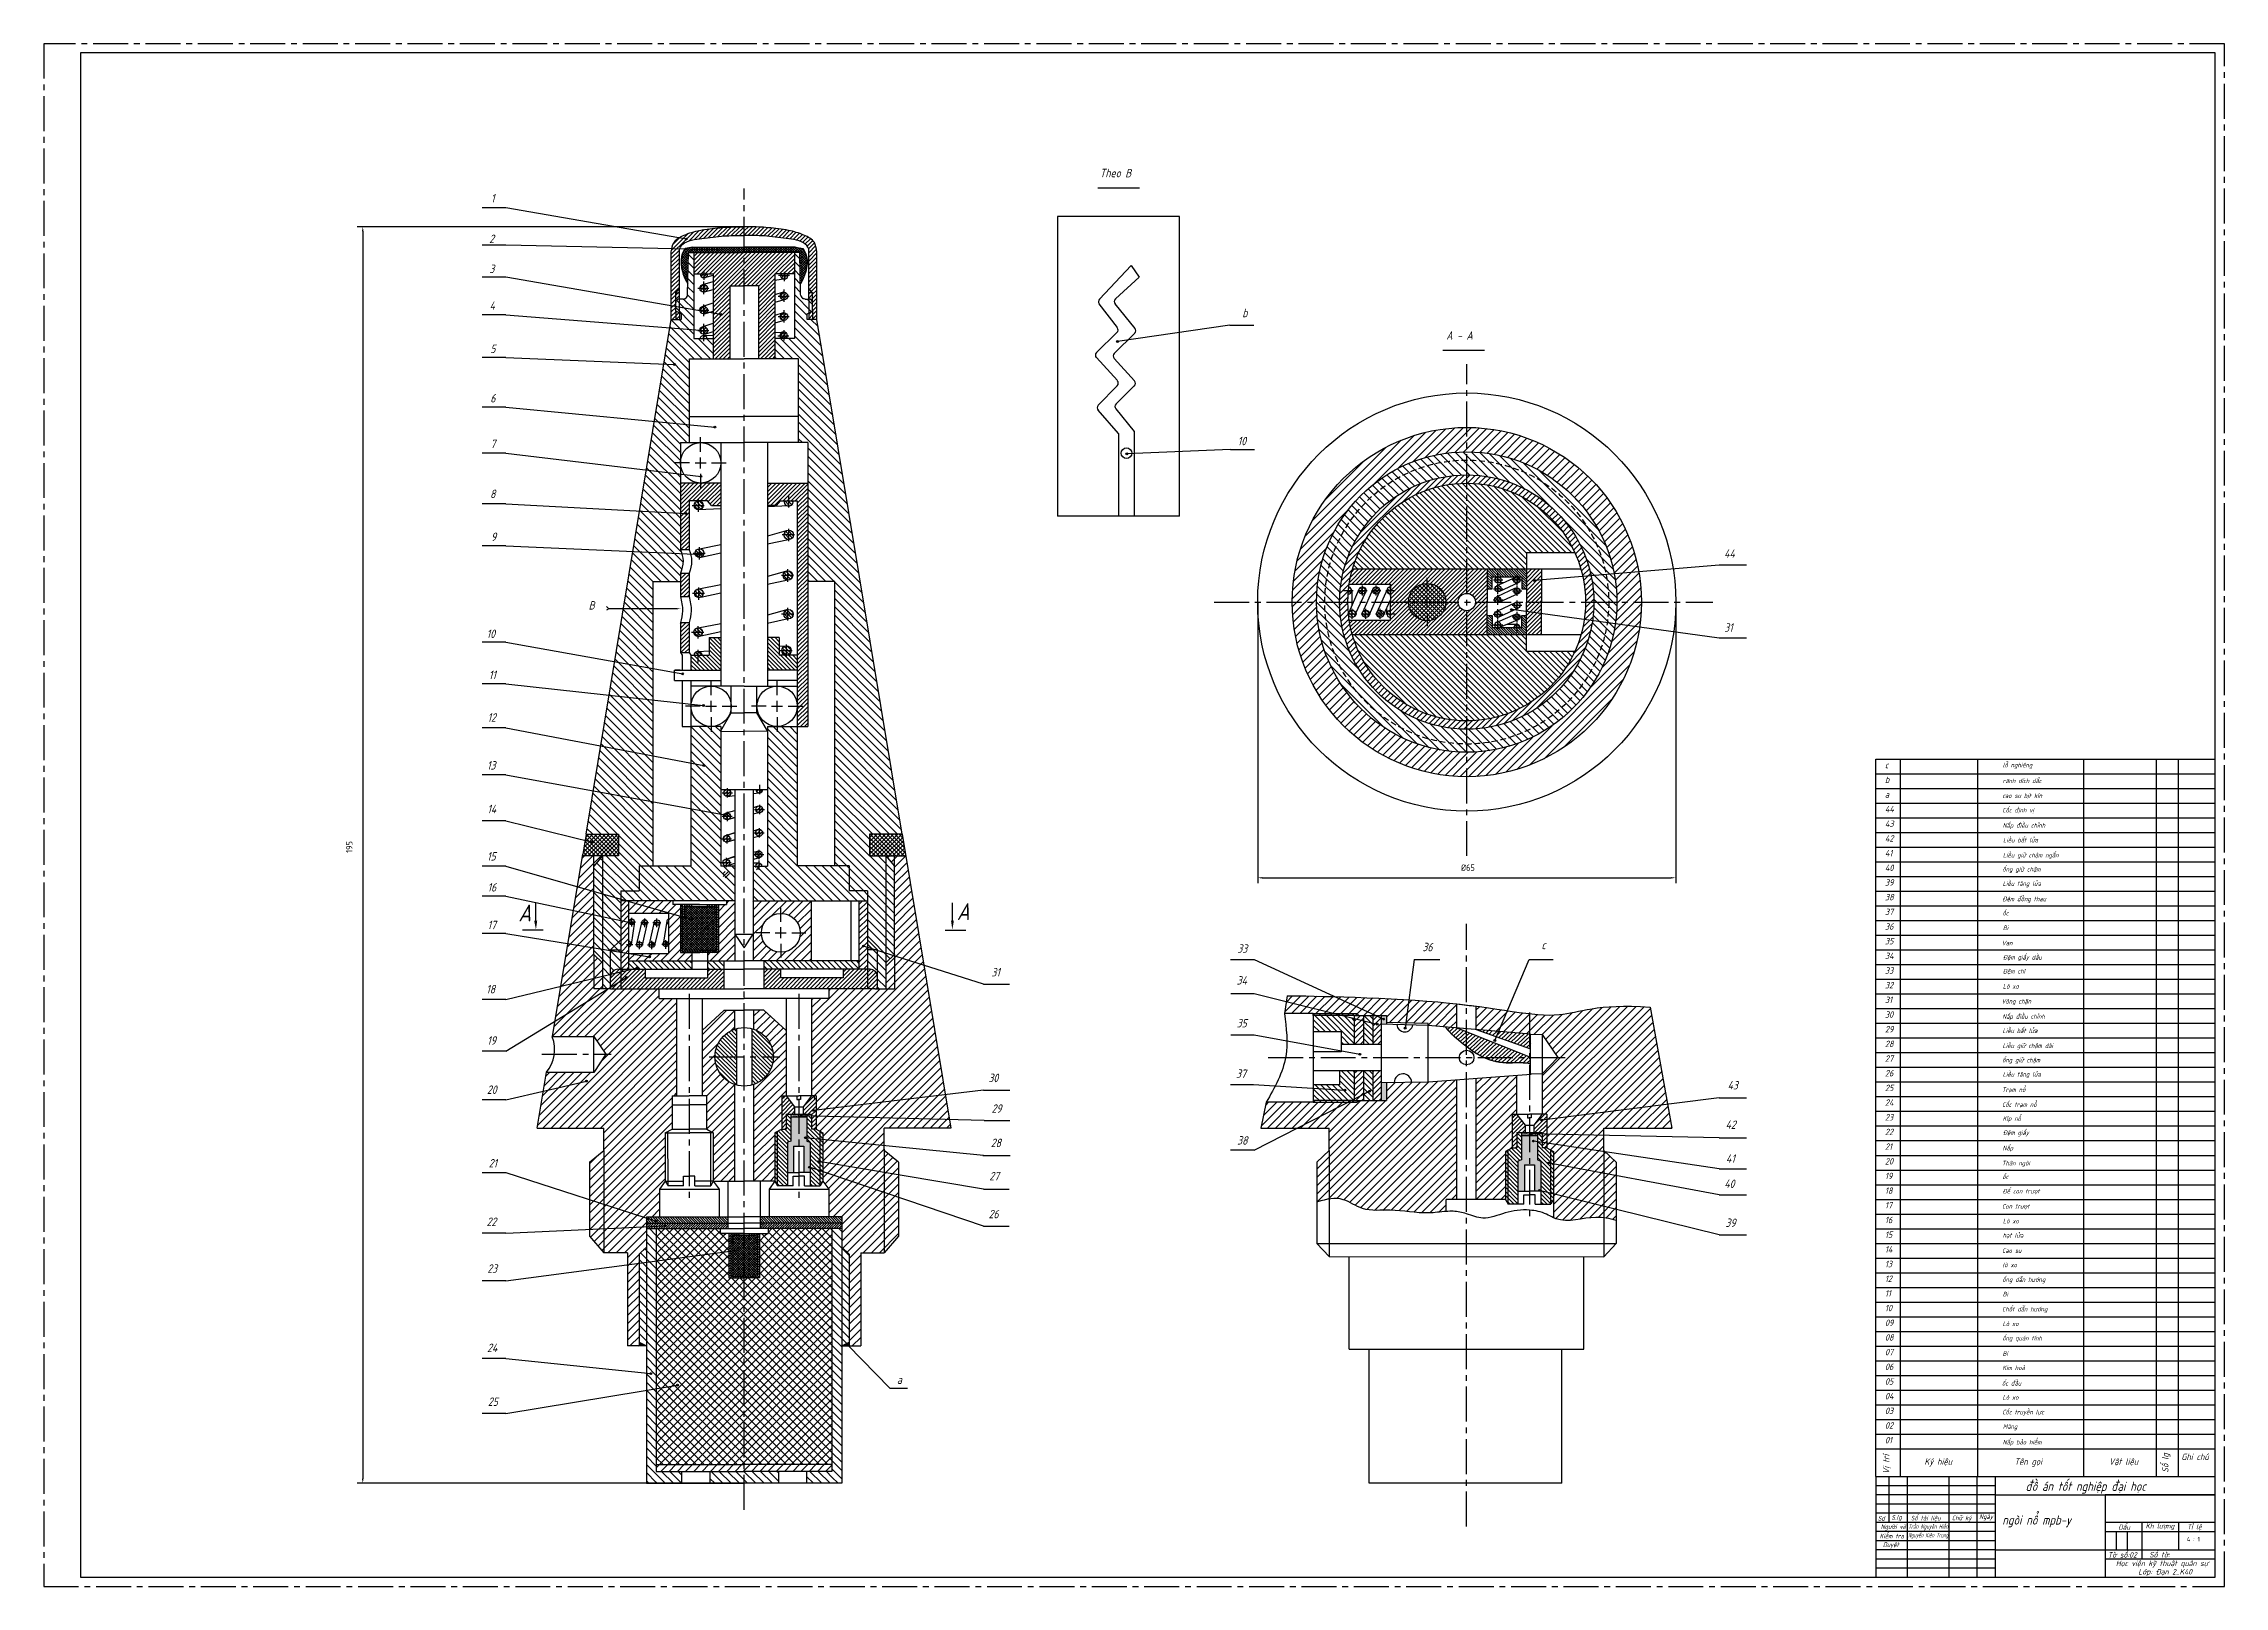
# Model space of a CAD drawing. Extents: x 8551 to 12754, y 3586 to 4451.
# Drawn here: x 8551 to 9740, y 3598 to 4439 of the extents above; entities that cross this region are included whole.
import ezdxf
from ezdxf.enums import TextEntityAlignment as Align

# ---------------------------------------------------------------- set-up
doc = ezdxf.new("R2010")
doc.units = 0
doc.linetypes.add('CENTER2', pattern=[28.575, 19.05, -3.175, 3.175, -3.175])
doc.linetypes.add('HIDDEN2', pattern=[4.7625, 3.175, -1.5875])
doc.layers.get('0').update_dxf_attribs({"linetype": 'CONTINUOUS'})
doc.layers.get('Defpoints').update_dxf_attribs({"linetype": 'CONTINUOUS'})
for name, color, linetype in [('DUONGTAM', 3, 'CENTER2'), ('KHUAT', 2, 'HIDDEN2'), ('KICHTHUOC', 4, 'CONTINUOUS'), ('LIENDAM', 7, 'CONTINUOUS'), ('LIENMANH', 1, 'CONTINUOUS'), ('Manh', 1, 'CONTINUOUS'), ('MATCAT', 5, 'CONTINUOUS'), ('NHAM_BE_MAT', 4, 'CONTINUOUS'), ('TEXT', 6, 'CONTINUOUS')]:
    doc.layers.add(name, color=color, linetype=linetype)
doc.styles.add('CHUTH', font='vnsimple.shx', dxfattribs={"width": 0.8, "oblique": 15})
doc.styles.add('CKH', font='vnsimli.shx', dxfattribs={"width": 0.8, "height": 5})
doc.styles.add('CKT', font='Vnsimple.shx', dxfattribs={"width": 0.8, "height": 5})
pattern_1 = [(45, (8551.2714, 3598.2263), (-1.122532, 1.122532), [])]
pattern_2 = [(45, (8551.2714, 3598.2263), (-2.245064, 2.245064), [])]
pattern_3 = [(45, (8551.2714, 3597.9143), (-0.8980256, 0.8980256), [])]
pattern_4 = [(45, (8551.2714, 3598.2263), (-0.8980256, 0.8980256), [])]
pattern_5 = [(135, (8626.2691, 3598.2263), (-0.8980256, -0.8980256), [])]
pattern_6 = [(135, (8551.2714, 3598.2263), (-0.8980256, -0.8980256), [])]
pattern_7 = [(135, (8551.2714, 3598.2263), (-0.6735192, -0.6735192), [])]
pattern_8 = [(45, (8551.2714, 3598.2263), (-0.6735192, 0.6735192), [])]
pattern_9 = [(45, (8551.2714, 3598.2263), (-0.6735192, 0.6735192), []), (135, (8551.2714, 3598.2263), (-0.6735192, -0.6735192), [])]
pattern_10 = [(135, (8551.2714, 3598.2263), (-2.245064, -2.245064), [])]
pattern_11 = [(45, (8649.902, 3598.2263), (-1.571545, 1.571545), [])]
pattern_12 = [(135, (8551.2714, 3598.2263), (-1.122532, -1.122532), [])]
pattern_13 = [(45, (8552.9254, 3578.9356), (-1.122532, 1.122532), [])]

msp = doc.modelspace()

# ---------------------------------------------------------------- texts
at = {"layer": 'KICHTHUOC', "insert": (8717.9, 4001.3), "char_height": 3.5, "attachment_point": 5, "rotation": 90, "style": 'CKT'}
msp.add_mtext('{\\Fvnsimple.shx;195}', dxfattribs=at)
at = {"layer": 'KICHTHUOC', "insert": (9327.8, 3990), "char_height": 3.5, "attachment_point": 5, "style": 'CKT'}
msp.add_mtext('{\\Fvnsimple.shx;%%C65}', dxfattribs=at)
at = {"layer": 'LIENMANH', "color": 6, "style": 'CKT', "oblique": 15, "width": 0.8}
for s, height, rotation, p in [('10', 4.61, 359.7334, (9202.3, 4220.3)), ('44', 4.61, 358.7334, (9467.5, 4159)), ('31', 4.61, 0.7334, (9467.6, 4118.6)), ('A', 9.22, 359.7334, (9049.2, 3961.5)), ('33', 4.61, 358.7334, (9202.1, 3943.7)), ('36', 4.61, 358.7334, (9303, 3944.5)), ('c', 4.61, 358.7334, (9367.9, 3945.6)), ('31', 4.61, 359.7334, (9068, 3930.7)), ('34', 4.61, 358.7334, (9201.7, 3926.3))]:
    msp.add_text(s, height=height, rotation=rotation, dxfattribs=at).set_placement(p)
at = {"layer": 'LIENMANH', "style": 'CKT', "oblique": 15, "width": 0.8}
msp.add_text('a', height=4.61, rotation=359.7334, dxfattribs=at).set_placement((9016.5, 3708.6))
at = {"layer": 'LIENMANH', "color": 6, "style": 'CKT', "oblique": 15, "width": 0.8}
msp.add_text('Häc viÖn kü thuËt qu©n sù', height=3, dxfattribs=at).set_placement((9681.1, 3609.3))
at = {"layer": 'TEXT', "oblique": 15, "width": 0.8}
for s, height, rotation, style, p in [('Theo B', 4.61, 359.7334, 'CKT', (9127.1, 4366.4)), ('1', 4.61, 359.7334, 'CKT', (8795.2, 4352.7)), ('2', 4.61, 359.7334, 'CKT', (8794.2, 4330.5)), ('3', 4.61, 359.7334, 'CKT', (8794.3, 4314.2)), ('4', 4.61, 359.7334, 'CKT', (8794.4, 4294.1)), ('b', 4.61, 359.7334, 'CKT', (9204.8, 4290.1)), ('A - A', 4.61, 359.7334, 'CKT', (9316, 4277.9)), ('5', 4.61, 359.7334, 'CKT', (8794.8, 4270.6)), ('6', 4.61, 359.7334, 'CKT', (8794.8, 4243.6)), ('7', 4.61, 359.7334, 'CKT', (8794.9, 4218.8)), ('8', 4.61, 359.7334, 'CKT', (8794.7, 4191.5)), ('9', 4.61, 359.7334, 'CKT', (8795.2, 4168.1)), ('B', 4.61, 359.7334, 'CKT', (8848.4, 4130.7)), ('A', 9.22, 359.7334, 'CKT', (8810.1, 3960.7)), ('35', 4.61, 358.7334, 'CKT', (9201.7, 3903)), ('30', 4.61, 359.7334, 'CKT', (9066.4, 3873.1)), ('37', 4.61, 358.7334, 'CKT', (9201.4, 3875.5)), ('43', 4.61, 358.7334, 'CKT', (9469.4, 3869.2)), ('29', 4.61, 359.7334, 'CKT', (9068.1, 3856.4)), ('28', 4.61, 359.7334, 'CKT', (9067.7, 3837.7)), ('38', 4.61, 358.7334, 'CKT', (9202, 3839.1)), ('42', 4.61, 358.7334, 'CKT', (9468.3, 3847.7)), ('41', 4.61, 358.7334, 'CKT', (9468.5, 3829.2)), ('27', 4.61, 359.7334, 'CKT', (9066.9, 3819.6)), ('40', 4.61, 358.7334, 'CKT', (9467.6, 3815.5)), ('26', 4.61, 359.7334, 'CKT', (9066.5, 3798.9)), ('39', 4.61, 358.7334, 'CKT', (9468.2, 3794.2)), ('VÞ trÝ', 3.5, 90, 'CHUTH', (9557.6, 3659.5)), ('Sè lg', 3.5, 90, 'CHUTH', (9709.8, 3660.2))]:
    msp.add_text(s, height=height, rotation=rotation, dxfattribs=dict(at, style=style)).set_placement(p)
at = {"layer": 'TEXT', "color": 6, "style": 'CKT', "oblique": 15, "width": 0.8}
for s, p in [('10', (8792.8, 4115.2)), ('11', (8794, 4092.8)), ('12', (8793.3, 4069.6)), ('13', (8793, 4043.5)), ('14', (8793.2, 4019.7)), ('15', (8793, 3993.9)), ('16 ', (8793.3, 3977)), ('17', (8793.3, 3956.5)), ('18', (8792.6, 3921.5)), ('19', (8793.1, 3893.5)), ('20', (8793, 3866.7)), ('21', (8793.9, 3826.6)), ('22', (8792.8, 3794.7)), ('23', (8793.2, 3769.2)), ('24', (8793.1, 3726)), ('25', (8793.5, 3696.6))]:
    msp.add_text(s, height=4.61, rotation=359.7334, dxfattribs=at).set_placement(p)
at = {"layer": 'TEXT', "oblique": 15, "width": 0.8}
for s, height, style, p in [('c', 3.5, 'CHUTH', (9555.2, 4044.2)), ('lç nghiªng', 2.5, 'CKT', (9619.4, 4044.7)), ('b', 3.5, 'CHUTH', (9555.2, 4036.2)), ('r·nh dÝch d¾c', 2.5, 'CKT', (9619.4, 4036.1)), ('a', 3.5, 'CHUTH', (9555.2, 4028.2)), ('44', 3.5, 'CHUTH', (9555.2, 4020.2)), ('cao su bÞt kÝn', 2.5, 'CKT', (9619.2, 4028)), ('Cèc ®Þnh vÞ', 2.5, 'CKT', (9619.2, 4020.1)), ('43', 3.5, 'CHUTH', (9555.2, 4012.2)), ('42', 3.5, 'CHUTH', (9555.2, 4004.2)), ('N¾p ®iÒu chØnh', 2.5, 'CKT', (9619.4, 4011.8)), ('LiÒu b¾t löa', 2.5, 'CKT', (9619.6, 4003.8)), ('41', 3.5, 'CHUTH', (9555.2, 3996.2)), ('LiÒu gi÷ chËm ng¾n', 2.5, 'CKT', (9619.5, 3995.6)), ('39', 3.5, 'CHUTH', (9555.2, 3980.2)), ('40', 3.5, 'CHUTH', (9555.2, 3988.2)), ('èng gi÷ chËm', 2.5, 'CKT', (9619.3, 3987.9)), ('LiÒu t¨ng löa', 2.5, 'CKT', (9619.4, 3980.1)), ('38', 3.5, 'CHUTH', (9555.2, 3972.2)), ('§Öm ®ång thau', 2.5, 'CKT', (9619.2, 3971.7)), ('37', 3.5, 'CHUTH', (9555.2, 3964.2)), ('36', 3.5, 'CHUTH', (9555.2, 3956.2)), ('èc', 2.5, 'CKT', (9619.3, 3964)), ('35', 3.5, 'CHUTH', (9555.2, 3948.2)), ('Van', 2.5, 'CKT', (9618.9, 3947.7)), ('Bi', 2.5, 'CKT', (9619.5, 3956)), ('34', 3.5, 'CHUTH', (9555.2, 3940.2)), ('33', 3.5, 'CHUTH', (9555.2, 3932.2)), ('§Öm giÊy dÇu', 2.5, 'CKT', (9619.5, 3939.9)), ('32', 3.5, 'CHUTH', (9555.2, 3924.2)), ('§Öm ch×', 2.5, 'CKT', (9619.4, 3932.3)), ('Lß xo', 2.5, 'CKT', (9619.5, 3924.1)), ('31', 3.5, 'CHUTH', (9555.2, 3916.2)), ('Vßng chÆn', 2.5, 'CKT', (9618.7, 3915.9)), ('30', 3.5, 'CHUTH', (9555.2, 3908.2)), ('29', 3.5, 'CHUTH', (9555.2, 3900.2)), ('N¾p ®iÒu chØnh', 2.5, 'CKT', (9619.2, 3907.6)), ('LiÒu b¾t löa', 2.5, 'CKT', (9619.3, 3899.9)), ('28', 3.5, 'CHUTH', (9555.2, 3892.2)), ('LiÒu gi÷ chËm dµi', 2.5, 'CKT', (9619.3, 3891.7)), ('27', 3.5, 'CHUTH', (9555.2, 3884.2)), ('26', 3.5, 'CHUTH', (9555.2, 3876.2)), ('èng gi÷ chËm', 2.5, 'CKT', (9619.1, 3883.9)), ('LiÒu t¨ng löa', 2.5, 'CKT', (9619.4, 3876.1)), ('25', 3.5, 'CHUTH', (9555.2, 3868.2)), ('Tr¹m næ', 2.5, 'CKT', (9619, 3867.7)), ('24', 3.5, 'CHUTH', (9555.2, 3860.2)), ('23', 3.5, 'CHUTH', (9555.2, 3852.2)), ('Cèc tr¹m næ', 2.5, 'CKT', (9619.1, 3859.6)), ('KÝp næ', 2.5, 'CKT', (9619.4, 3852)), ('22', 3.5, 'CHUTH', (9555.2, 3844.2)), ('§Öm giÊy', 2.5, 'CKT', (9619.5, 3844.3)), ('21', 3.5, 'CHUTH', (9555.2, 3836.2)), ('20', 3.5, 'CHUTH', (9555.2, 3828.2)), ('N¾p', 2.5, 'CKT', (9619.3, 3835.9)), ('Th©n ngßi', 2.5, 'CKT', (9619, 3827.7)), ('19', 3.5, 'CHUTH', (9555.2, 3820.2)), ('èc', 2.5, 'CKT', (9619.2, 3820.3)), ('18', 3.5, 'CHUTH', (9555.2, 3812.2)), ('17', 3.5, 'CHUTH', (9555.2, 3804.2)), ('Con tr\xadît', 2.5, 'CKT', (9619.1, 3804.1)), ('§Õ con tr\xadît', 2.5, 'CKT', (9619.3, 3812.4)), ('16', 3.5, 'CHUTH', (9555.2, 3796.2)), ('Lß xo', 2.5, 'CKT', (9619.5, 3796.1)), ('15', 3.5, 'CHUTH', (9555.2, 3788.2)), ('14', 3.5, 'CHUTH', (9555.2, 3780.2)), ('Cao su', 2.5, 'CKT', (9619.1, 3780)), ('h¹t löa', 2.5, 'CKT', (9619.4, 3788.3)), ('13', 3.5, 'CHUTH', (9555.2, 3772.2)), ('lß xo', 2.5, 'CKT', (9619.3, 3772.2)), ('12', 3.5, 'CHUTH', (9555.2, 3764.2)), ('11', 3.5, 'CHUTH', (9555.2, 3756.2)), ('èng dÉn h\xadíng', 2.5, 'CKT', (9619.2, 3764.2)), ('Bi', 2.5, 'CKT', (9619.4, 3756.3)), ('10', 3.5, 'CHUTH', (9555.2, 3748.2)), ('Chèt dÉn h\xadíng', 2.5, 'CKT', (9619.1, 3748.1)), ('09', 3.5, 'CHUTH', (9555.2, 3740.2)), ('08', 3.5, 'CHUTH', (9555.2, 3732.2)), ('Lß xo', 2.5, 'CKT', (9619.3, 3740.1)), ('èng qu¸n tÝnh', 2.5, 'CKT', (9619.2, 3732.3)), ('07', 3.5, 'CHUTH', (9555.2, 3724.2)), ('Bi', 2.5, 'CKT', (9619.3, 3723.9)), ('06', 3.5, 'CHUTH', (9555.2, 3716.2)), ('05', 3.5, 'CHUTH', (9555.2, 3708.2)), ('èc ®Çu', 2.5, 'CKT', (9619, 3707.7)), ('Kim ho¶', 2.5, 'CKT', (9619.2, 3716.1)), ('04', 3.5, 'CHUTH', (9555.2, 3700.2)), ('Lß xo', 2.5, 'CKT', (9619.3, 3700)), ('03', 3.5, 'CHUTH', (9555.2, 3692.2)), ('02', 3.5, 'CHUTH', (9555.2, 3684.2)), ('Cèc truyÒn lùc', 2.5, 'CKT', (9619.2, 3692)), ('Mµng', 2.5, 'CKT', (9619.5, 3684.1)), ('01', 3.5, 'CHUTH', (9555.2, 3676.2)), ('N¾p b¶o hiÓm ', 2.5, 'CKT', (9619.4, 3675.6)), ('Ký hiÖu', 3.5, 'CHUTH', (9576.7, 3664.5)), ('Tªn gäi', 3.5, 'CHUTH', (9625.8, 3664.5)), ('VËt liÖu', 3.5, 'CHUTH', (9677.3, 3664.5)), ('Ghi chó', 3.5, 'CHUTH', (9716.8, 3667.1))]:
    msp.add_text(s, height=height, dxfattribs=dict(at, style=style)).set_placement(p)
at = {"layer": 'TEXT', "color": 6, "oblique": 15, "width": 0.8}
for s, height, style, p in [('®å ¸n tèt nghiÖp ®¹i häc', 5, 'CKH', (9631.9, 3650.3)), ('ngßi næ mpb-y', 5, 'CKH', (9619.2, 3631.9)), ('Sd', 2.5, 'CKT', (9551.3, 3634.1)), ('KiÓm tra', 2.5, 'CKT', (9552.3, 3624.4)), ('Ng\xadêi vÏ', 2.5, 'CKT', (9552.9, 3629.5)), ('S.lg', 2.5, 'CKT', (9558.8, 3634.6)), ('Sè tµi liÖu', 2.5, 'CKT', (9569.3, 3634.2)), ('Ch÷ ký', 2.5, 'CKT', (9591.7, 3634.3)), ('Ngµy', 2.5, 'CKT', (9606.6, 3635)), ('DÊu', 2.8, 'CKT', (9682.4, 3629.1)), ('Kh l\xadîng', 2.8, 'CKT', (9697.3, 3629.8)), ('TØ lÖ', 2.8, 'CKT', (9719.9, 3629.3)), ('DuyÖt', 2.5, 'CKT', (9554.1, 3619.7)), ('Tê sè:02', 3, 'CKT', (9676.7, 3613.9)), ('Sè tê:', 3, 'CKT', (9699.3, 3614)), ('Líp: §¹n 2_K40', 3, 'CKT', (9693.3, 3604.7))]:
    msp.add_text(s, height=height, dxfattribs=dict(at, style=style)).set_placement(p)
at = {"layer": 'TEXT', "color": 6, "style": 'CKT', "oblique": 15}
for s, width, p, p2 in [('NguyÔn Kiªn Trung', 0.617583, (9567.9, 3624.9), (9589.7, 3624.9)), ('TrÇn Nguyªn HiÓn', 0.658607, (9567.9, 3629.6), (9589.7, 3629.6))]:
    msp.add_text(s, height=2.5, dxfattribs=dict(at, width=width)).set_placement(p, p2, align=Align.FIT)
at = {"layer": 'TEXT', "color": 6, "insert": (9719.8, 3625.2), "char_height": 2.5, "width": 20, "attachment_point": 1, "style": 'CKT'}
msp.add_mtext('4 : 1', dxfattribs=at)

# ---------------------------------------------------------------- hatches: boundary and pattern name
at = {"layer": 'DUONGTAM', "linetype": 'ByBlock'}
h = msp.add_hatch(dxfattribs=at)
h.set_pattern_fill('ANSI31', color=256, scale=0.3, angle=90, style=0)
h.set_pattern_definition([(135, (8626.2691, 3598.2263), (-0.6735192, -0.6735192), [])])
h.paths.add_polyline_path([(9338.4, 4152.7), (9338.4, 4142.1), (9341, 4142.1), (9341, 4148.6), (9357.2, 4148.6), (9357.2, 4142.1), (9359.7, 4142.1), (9359.7, 4152.7)])
h.paths.add_polyline_path([(9359.7, 4116.9), (9359.7, 4127.4), (9357.2, 4127.4), (9357.2, 4120.9), (9341, 4120.9), (9341, 4127.4), (9338.4, 4127.4), (9338.4, 4116.9)])
at = {"layer": 'DUONGTAM'}
h = msp.add_hatch(dxfattribs=at)
h.set_pattern_fill('ANSI31', color=256, scale=0.7, angle=90, style=0)
h.set_pattern_definition([(135, (8649.902, 3598.2263), (-1.571545, -1.571545), [])])
h.paths.add_polyline_path([(9275.9, 3879.2), (9270.9, 3879.2), (9270.9, 3863.1), (9275.9, 3863.1)])
at = {"layer": 'KHUAT', "linetype": 'ByBlock'}
h = msp.add_hatch(dxfattribs=at)
h.set_pattern_fill('ANSI31', color=256, scale=0.5, style=0)
h.set_pattern_definition(pattern_1)
h.paths.add_polyline_path([(8916.4, 4313.7), (8916.4, 4267.4), (8925.4, 4267.4), (8925.4, 4307.2), (8933.2, 4307.2), (8933.2, 4325.3), (8905.8, 4325.3), (8905.8, 4313.7)])
h.paths.add_polyline_path([(8950, 4313.7), (8960.6, 4313.7), (8960.6, 4325.3), (8933.2, 4325.3), (8933.2, 4307.2), (8941, 4307.2), (8941, 4267.4), (8950, 4267.4)])
h = msp.add_hatch(dxfattribs=at)
h.set_pattern_fill('ANSI31', color=1, scale=0.5, style=0)
h.set_pattern_definition(pattern_1)
h.paths.add_polyline_path([(8903.2, 4123.6), (8898.5, 4123.6), (8898.5, 4107.3), (8903.2, 4107.3)])
h = msp.add_hatch(dxfattribs=at)
h.set_pattern_fill('ANSI31', color=4, scale=0.5, angle=90, style=0)
h.set_pattern_definition(pattern_12)
h.paths.add_polyline_path([(8904.2, 4105.8), (8904.2, 4097.7), (8920.5, 4097.7), (8920.5, 4115.4), (8914.1, 4115.4), (8914.1, 4105.8)])
h.paths.add_polyline_path([(8962.2, 4097.7), (8962.2, 4105.8), (8952.3, 4105.8), (8952.3, 4115.4), (8945.9, 4115.4), (8945.9, 4097.7)])
h = msp.add_hatch(dxfattribs=at)
h.set_pattern_fill('ANSI31', color=3, scale=0.3, angle=90, style=0)
h.set_pattern_definition(pattern_7)
h.paths.add_polyline_path([(8924.4, 3799.7), (8879.9, 3799.7), (8879.9, 3796.3), (8924.4, 3796.3)])
h.paths.add_polyline_path([(8986.5, 3799.7), (8941.9, 3799.7), (8941.9, 3796.3), (8986.5, 3796.3)])
at = {"layer": 'KHUAT'}
h = msp.add_hatch(dxfattribs=at)
h.set_pattern_fill('ANSI31', color=256, scale=0.3, style=0)
h.set_pattern_definition(pattern_8)
h.paths.add_polyline_path([(8924.4, 3796.3), (8879.9, 3796.3), (8879.9, 3793.3), (8924.4, 3793.3)])
h.paths.add_polyline_path([(8986.5, 3796.3), (8941.9, 3796.3), (8941.9, 3793.3), (8986.5, 3793.3)])
at = {"layer": 'KHUAT', "linetype": 'ByBlock'}
h = msp.add_hatch(dxfattribs=at)
h.set_pattern_fill('ANSI37', color=4, style=0)
h.set_pattern_definition([(45, (8551.2714, 3598.2263), (-2.245064, 2.245064), []), (135, (8551.2714, 3598.2263), (-2.245064, -2.245064), [])])
h.paths.add_polyline_path([(8933.2, 3664.6), (8981.1, 3664.6), (8981.1, 3793.3), (8946.3, 3793.3), (8946.3, 3789.6), (8941.5, 3789.6), (8941.5, 3766.4), (8933.2, 3766.4)])
h.paths.add_polyline_path([(8933.2, 3766.4), (8924.9, 3766.4), (8924.9, 3789.6), (8920.1, 3789.6), (8920.1, 3793.3), (8885.3, 3793.3), (8885.3, 3664.6), (8933.2, 3664.6)])
at = {"layer": 'KHUAT'}
for points in [[(8875.9, 3731.3), (8875.9, 3729.3), (8879.9, 3729.3)], [(8990.5, 3731.3), (8986.5, 3729.3), (8990.5, 3729.3)]]:
    msp.add_hatch(color=256, dxfattribs=at).paths.add_polyline_path(points)
at = {"layer": 'KICHTHUOC'}
h = msp.add_hatch(dxfattribs=at)
h.set_pattern_fill('ANSI31', color=256, scale=0.5, angle=90, style=0)
h.set_pattern_definition(pattern_12)
h.paths.add_polyline_path([(8937.4, 3902.3), (8937.4, 3886.9), (8949.2, 3886.9, 0.337886)])
h.paths.add_polyline_path([(8949.2, 3886.9), (8937.4, 3886.9), (8937.4, 3871.5, 0.337886)])
h.paths.add_polyline_path([(8929, 3886.9), (8917.2, 3886.9, 0.337886), (8929, 3871.5)])
h.paths.add_polyline_path([(8929, 3902.3, 0.337886), (8917.2, 3886.9), (8929, 3886.9)])
at = {"layer": 'KICHTHUOC', "linetype": 'ByBlock'}
h = msp.add_hatch(dxfattribs=at)
h.set_pattern_fill('ANSI31', color=256, scale=0.7, style=0)
h.set_pattern_definition(pattern_11)
h.paths.add_polyline_path([(9270.9, 3879.2), (9265.9, 3879.2), (9265.9, 3863.1), (9270.9, 3863.1)])
h.paths.add_polyline_path([(9270.9, 3909.5), (9265.9, 3909.5), (9265.9, 3893.7), (9270.9, 3893.7)])
at = {"layer": 'KICHTHUOC'}
h = msp.add_hatch(color=256, dxfattribs=at)
h.paths.add_polyline_path([(9283.5, 3909.5), (9280.5, 3909.5), (9280.5, 3904.7), (9283.5, 3904.6)])
h.paths.add_polyline_path([(9280.5, 3863.1), (9283.5, 3863.1), (9283.5, 3872.9), (9280.5, 3872.9)])
at = {"layer": 'LIENDAM'}
h = msp.add_hatch(dxfattribs=at)
h.set_pattern_fill('ANSI37', color=1, scale=0.3, style=0)
h.set_pattern_definition(pattern_9)
edge = h.paths.add_edge_path()
edge.add_line((8963.6, 4325.3), (8963.9, 4308.2))
edge.add_spline(control_points=[(8963.9, 4308.2), (8965.9, 4311.7), (8969.3, 4320), (8966, 4326.7), (8965.2, 4327.6)], knot_values=[2.585826, 2.585826, 2.585826, 2.585826, 11.510224, 14.5711, 14.5711, 14.5711, 14.5711], degree=3, periodic=0)
edge.add_line((8965.2, 4327.6), (8961.3, 4328.3))
edge.add_line((8961.3, 4328.3), (8933.2, 4328.3))
edge.add_line((8933.2, 4328.3), (8933.2, 4325.3))
edge.add_line((8933.2, 4325.3), (8963.6, 4325.3))
edge = h.paths.add_edge_path()
edge.add_line((8902.8, 4325.3), (8933.2, 4325.3))
edge.add_line((8933.2, 4325.3), (8933.2, 4328.3))
edge.add_line((8933.2, 4328.3), (8905, 4328.3))
edge.add_line((8905, 4328.3), (8901.1, 4327.6))
edge.add_spline(control_points=[(8901.1, 4327.6), (8900.4, 4326.7), (8897.9, 4321.6), (8899.2, 4315.7), (8900.4, 4312.4)], knot_values=[2.585826, 2.585826, 2.585826, 2.585826, 5.646701, 11.628445, 11.628445, 11.628445, 11.628445], degree=3, periodic=0)
edge.add_line((8900.4, 4312.4), (8901.3, 4312.3))
edge.add_arc((8901.8, 4312.2), 0.5, 0, 170.5746, ccw=False)
edge.add_arc((8901.8, 4312.2), 0.5, 170.5746, 360, ccw=False)
edge.add_line((8901.3, 4312.3), (8900.4, 4312.4))
edge.add_spline(control_points=[(8900.4, 4312.4), (8901.1, 4310.8), (8901.8, 4309.4), (8902.5, 4308.2)], knot_values=[11.628445, 11.628445, 11.628445, 11.628445, 14.5711, 14.5711, 14.5711, 14.5711], degree=3, periodic=0)
edge.add_line((8902.5, 4308.2), (8902.8, 4325.3))
for points in [[(8902.2, 4332.7, 1), (8901.2, 4332.7, 1)], [(8919.7, 4326.8, 1), (8918.7, 4326.8, 1)], [(8911.9, 4282.9, 1), (8910.9, 4282.9, 1)], [(8921, 4291.6, 1), (8920, 4291.6, 1)], [(9137.2, 4276.8, 1), (9136.2, 4276.8, 1)], [(8895.7, 4264.3, 1), (8894.7, 4264.3, 1)], [(8917.8, 4230.2, 1), (8916.8, 4230.2, 1)], [(9142.4, 4215.6, 1), (9141.4, 4215.6, 1)], [(8910.2, 4203.3, 1), (8909.2, 4203.3, 1)], [(8902, 4183.1, 1), (8901, 4183.1, 1)], [(8909.8, 4160.7, 1), (8908.8, 4160.7, 1)], [(9364.6, 4146.6, 1), (9363.6, 4146.6, 1)], [(9352.1, 4130.7, 1), (9351.1, 4130.7, 1)], [(8900.2, 4095.7, 1), (8899.2, 4095.7, 1)], [(8911.5, 4078.4, 1), (8910.5, 4078.4, 1)], [(8911.7, 4045.7, 1), (8910.7, 4045.7, 1)], [(8923.1, 4018.9, 1), (8922.1, 4018.9, 1)], [(8851, 4003.9, 1), (8850, 4003.9, 1)], [(8873.3, 3959.8, 1), (8872.3, 3959.8, 1)], [(8904.6, 3962, 1), (8903.6, 3962, 1)], [(8998.7, 3947.3, 1), (8997.7, 3947.3, 1)], [(8875.4, 3935.4, 1), (8874.4, 3935.4, 1)], [(8882.1, 3941.4, 1), (8881.1, 3941.4, 1)], [(8869.5, 3930.1, 1), (8868.5, 3930.1, 1)], [(9278.9, 3904.7, 1), (9277.9, 3904.7, 1)], [(9282.4, 3907.5, 1), (9281.4, 3907.5, 1)], [(9294.1, 3902.5, 1), (9293.1, 3902.5, 1)], [(9269.4, 3888.3, 1), (9268.4, 3888.3, 1)], [(9343, 3895.8, 1), (9342, 3895.8, 1)], [(8847.8, 3873.7, 1), (8846.8, 3873.7, 1)], [(9261.3, 3868.7, 1), (9260.3, 3868.7, 1)], [(9274.6, 3868.1, 1), (9273.6, 3868.1, 1)], [(8964.9, 3854.7, 1), (8963.9, 3854.7, 1)], [(8971.6, 3857.7, 1), (8970.6, 3857.7, 1)], [(9368.6, 3852.4, 1), (9367.6, 3852.4, 1)], [(8967.2, 3842.8, 1), (8966.2, 3842.8, 1)], [(9362.9, 3844.9, 1), (9361.9, 3844.9, 1)], [(9364, 3841, 1), (9363, 3841, 1)], [(8974.5, 3829.8, 1), (8973.5, 3829.8, 1)], [(9372.3, 3829, 1), (9371.3, 3829, 1)], [(8969.3, 3826.7, 1), (8968.3, 3826.7, 1)], [(9367.3, 3814.1, 1), (9366.3, 3814.1, 1)], [(8885.7, 3797.3, 1), (8884.7, 3797.3, 1)], [(8890.6, 3794.7, 1), (8889.6, 3794.7, 1)], [(8928.9, 3781.4, 1), (8927.9, 3781.4, 1)], [(8990.2, 3729.8, 1), (8989.2, 3729.8, 1)], [(8882.8, 3714.2, 1), (8881.8, 3714.2, 1)], [(8897.4, 3707.9, 1), (8896.4, 3707.9, 1)]]:
    msp.add_hatch(color=6, dxfattribs=at).paths.add_polyline_path(points)
h = msp.add_hatch(dxfattribs=at)
h.set_pattern_fill('ANSI31', color=3, scale=0.5, style=0)
h.set_pattern_definition(pattern_1)
h.paths.add_polyline_path([(8895.9, 4303.4), (8898, 4303.4), (8898, 4312.8), (8893.5, 4313.6), (8893.5, 4296.1), (8895.9, 4295.7), (8895.9, 4298)])
h.paths.add_polyline_path([(8893.5, 4288.9), (8895.9, 4288.9), (8895.9, 4293.4), (8895.9, 4295.7), (8893.5, 4296.1)])
h.paths.add_polyline_path([(8895.9, 4298, -0.414214), (8897.9, 4300), (8898, 4300), (8898, 4303.4), (8895.9, 4303.4)], flags=17)
h = msp.add_hatch(dxfattribs=at)
h.set_pattern_fill('ANSI31', color=3, scale=0.5, style=0)
h.set_pattern_definition(pattern_1)
h.paths.add_polyline_path([(8898, 4292.3), (8895.9, 4293.4), (8895.9, 4288.9), (8898, 4288.9)])
h.paths.add_polyline_path([(8970.5, 4293.4), (8968.4, 4292.3), (8968.4, 4288.9), (8970.5, 4288.9)])
h = msp.add_hatch(dxfattribs=at)
h.set_pattern_fill('ANSI31', color=5, scale=0.4, style=0)
h.set_pattern_definition([(45, (8551.2714, 3593.1338), (-0.8980256, 0.8980256), [])])
h.paths.add_polyline_path([(8911.1, 4296), (8911.1, 4294), (8913.2, 4294, 0.414214)])
h.paths.add_polyline_path([(8911.1, 4296, 0.414214), (8909, 4294), (8911.1, 4294)])
h.paths.add_polyline_path([(8911.1, 4294), (8909, 4294, 0.414214), (8911.1, 4291.9)])
h.paths.add_polyline_path([(8913.2, 4294), (8911.1, 4294), (8911.1, 4291.9, 0.414214)])
h = msp.add_hatch(dxfattribs=at)
h.set_pattern_fill('ANSI31', color=5, scale=0.4, style=0)
h.set_pattern_definition([(45, (8551.2714, 3582.0434), (-0.8980256, 0.8980256), [])])
h.paths.add_polyline_path([(8913.2, 4282.9, 0.414214), (8911.1, 4284.9), (8911.1, 4282.9)])
h.paths.add_polyline_path([(8911.1, 4282.9), (8911.1, 4284.9, 0.414214), (8909, 4282.9)])
h.paths.add_polyline_path([(8911.1, 4282.9), (8909, 4282.9, 0.414214), (8911.1, 4280.8)])
h.paths.add_polyline_path([(8911.1, 4282.9), (8911.1, 4280.8, 0.414214), (8913.2, 4282.9)])
h = msp.add_hatch(dxfattribs=at)
h.set_pattern_fill('ANSI31', color=5, scale=0.4, style=0)
h.paths.add_polyline_path([(8913.1, 4278.5, 0.771821), (8909.1, 4278.5)])
h = msp.add_hatch(dxfattribs=at)
h.set_pattern_fill('ANSI31', color=5, scale=0.4, angle=90, style=0)
h.paths.add_polyline_path([(8908.7, 4189.9), (8908.4, 4189.9), (8908.4, 4187.5), (8910.8, 4187.5, 0.381588)])
h.paths.add_polyline_path([(8908.4, 4187.5), (8908.4, 4189.9), (8908.1, 4189.9, 0.381588), (8906, 4187.5)])
h.paths.add_polyline_path([(8906, 4187.5, 0.414214), (8908.4, 4185.1), (8908.4, 4187.5)])
h.paths.add_polyline_path([(8908.4, 4187.5), (8908.4, 4185.1), (8908.6, 4185.2, 0.389777), (8910.8, 4187.5)])
h = msp.add_hatch(dxfattribs=at)
h.set_pattern_fill('ANSI31', color=5, scale=0.4, angle=90, style=0)
h.paths.add_polyline_path([(8957.5, 4187.2, 0.424565), (8960, 4189.9), (8957.5, 4189.9)])
h.paths.add_polyline_path([(8954.9, 4189.9, 0.434903), (8957.5, 4187.2), (8957.5, 4189.9)])
h = msp.add_hatch(dxfattribs=at)
h.set_pattern_fill('ANSI31', color=5, scale=0.4, angle=90, style=0)
h.paths.add_polyline_path([(8957.5, 4168.8, 0.409111), (8960, 4171.4, 0.017209), (8960, 4171.6), (8957.5, 4171.6)])
h.paths.add_polyline_path([(8957.5, 4174), (8957.5, 4171.6), (8960, 4171.6, 0.389162)])
h.paths.add_polyline_path([(8957.5, 4171.6), (8957.5, 4174, 0.399245), (8954.9, 4171.6)])
h.paths.add_polyline_path([(8954.9, 4171.6, 0.017209), (8954.9, 4171.4, 0.419335), (8957.5, 4168.8), (8957.5, 4171.6)])
h = msp.add_hatch(dxfattribs=at)
h.set_pattern_fill('ANSI31', color=5, scale=0.4, angle=90, style=0)
h.paths.add_polyline_path([(8911.3, 4161.5, 0.414214), (8908.9, 4163.9), (8908.9, 4161.5)])
h.paths.add_polyline_path([(8908.9, 4163.9, 0.414214), (8906.5, 4161.5), (8908.9, 4161.5)])
h.paths.add_polyline_path([(8906.5, 4161.5, 0.069183), (8906.6, 4160.9), (8908.8, 4160.8, -0.100632), (8908.9, 4161), (8908.9, 4161.5)], flags=17)
h.paths.add_polyline_path([(8906.5, 4161.5, 0.404377), (8908.8, 4159.1), (8909.9, 4159.4, 0.284438), (8911.3, 4161.5)])
h.paths.add_polyline_path([(8909.8, 4160.7, -1), (8908.8, 4160.7, -1)], flags=16)
h.paths.add_polyline_path([(8906.6, 4160.9, 0.326071), (8908.8, 4159.1), (8908.9, 4159.1), (8908.9, 4160.5, -0.112951), (8908.8, 4160.7, -0.012181), (8908.8, 4160.8)], flags=17)
h = msp.add_hatch(dxfattribs=at)
h.set_pattern_fill('ANSI31', color=5, scale=0.4, angle=90, style=0)
h.paths.add_polyline_path([(8906.6, 4160.9, 0.326071), (8908.8, 4159.1), (8908.9, 4159.1), (8908.9, 4160.5, -0.112951), (8908.8, 4160.7, -0.012181), (8908.8, 4160.8)])
h.paths.add_polyline_path([(8908.8, 4160.8, -0.100632), (8908.9, 4161), (8908.9, 4161.5), (8906.5, 4161.5, 0.069183), (8906.6, 4160.9)])
h.paths.add_polyline_path([(8908.9, 4160.5), (8908.9, 4159.1), (8909.9, 4159.4, 0.284438), (8911.3, 4161.5), (8908.9, 4161.5), (8908.9, 4161, -0.797025), (8909.8, 4160.7, -0.797025)])
h = msp.add_hatch(dxfattribs=at)
h.set_pattern_fill('ANSI31', color=5, scale=0.4, angle=90, style=0)
h.paths.add_polyline_path([(8959.6, 4149.5, 0.389162), (8957.1, 4151.9), (8957.1, 4149.5)])
h.paths.add_polyline_path([(8957.1, 4149.5), (8957.1, 4146.7, 0.409111), (8959.7, 4149.3, 0.017209), (8959.6, 4149.5)])
h.paths.add_polyline_path([(8957.1, 4151.9), (8955.7, 4151.5, 0.24414), (8954.5, 4149.5), (8957.1, 4149.5)])
h.paths.add_polyline_path([(8954.5, 4149.5, 0.017209), (8954.5, 4149.3, 0.419335), (8957.1, 4146.7), (8957.1, 4149.5)])
h = msp.add_hatch(dxfattribs=at)
h.set_pattern_fill('ANSI31', color=5, scale=0.4, angle=90, style=0)
h.set_pattern_definition(pattern_5)
h.paths.add_polyline_path([(9264.7, 4130.4, 0.414214), (9262.7, 4128.4), (9264.7, 4128.4)])
h.paths.add_polyline_path([(9264.7, 4128.4), (9267.3, 4128.4, 0.543608), (9264.7, 4130.4)])
h.paths.add_polyline_path([(9264.7, 4126.5, 0.414214), (9266.6, 4128.4), (9264.7, 4128.4)])
h.paths.add_polyline_path([(9264.7, 4128.4), (9262.7, 4128.4, 0.001515), (9262.8, 4128, 0.356259), (9264.7, 4126.5)])
h = msp.add_hatch(dxfattribs=at)
h.set_pattern_fill('ANSI31', color=5, scale=0.4, angle=90, style=0)
h.set_pattern_definition(pattern_6)
h.paths.add_polyline_path([(8908.1, 4120.8, 0.414214), (8905.7, 4118.4), (8908.1, 4118.4)])
h.paths.add_polyline_path([(8910.5, 4118.4, 0.414214), (8908.1, 4120.8), (8908.1, 4118.4)])
h.paths.add_polyline_path([(8910.5, 4118.4), (8908.1, 4118.4), (8908.1, 4116), (8909.1, 4116.2, 0.288834)])
h.paths.add_polyline_path([(8908, 4116), (8908.1, 4116), (8908.1, 4118.4), (8905.7, 4118.4, 0.409111)])
h = msp.add_hatch(dxfattribs=at)
h.set_pattern_fill('ANSI31', color=5, scale=0.4, angle=90, style=0)
h.paths.add_polyline_path([(8908.1, 4107.8), (8908.1, 4105.8), (8910.4, 4105.8, 0.366544)])
h.paths.add_polyline_path([(8908.1, 4107.8, 0.366544), (8905.7, 4105.8), (8908.1, 4105.8)])
h = msp.add_hatch(dxfattribs=at)
h.set_pattern_fill('ANSI31', color=5, scale=0.4, style=0)
h.set_pattern_definition([(45, (8551.3014, 3599.5734), (-0.8980256, 0.8980256), [])])
h.paths.add_polyline_path([(8924, 4032.7), (8924, 4030.8), (8925.9, 4030.8, 0.414214)])
h.paths.add_polyline_path([(8924, 4032.7, 0.414214), (8922.1, 4030.8), (8924, 4030.8)])
h.paths.add_polyline_path([(8924, 4030.8), (8922.1, 4030.8, 0.414214), (8924, 4028.9)])
h.paths.add_polyline_path([(8925.9, 4030.8), (8924, 4030.8), (8924, 4028.9, 0.414214)])
h = msp.add_hatch(dxfattribs=at)
h.set_pattern_fill('ANSI31', color=5, scale=0.4, style=0)
h.paths.add_polyline_path([(8943.4, 4032.7), (8941.5, 4032.7), (8941.5, 4030.9, 0.418304)])
h.paths.add_polyline_path([(8939.7, 4032.7, 0.410135), (8941.5, 4030.9), (8941.5, 4032.7)])
h = msp.add_hatch(dxfattribs=at)
h.set_pattern_fill('ANSI31', color=5, scale=0.4, style=0)
h.set_pattern_definition(pattern_4)
h.paths.add_polyline_path([(8923.9, 4019.9), (8923.9, 4018), (8925.8, 4018, 0.418267)])
h.paths.add_polyline_path([(8925.8, 4018), (8923.9, 4018), (8923.9, 4016.1, 0.418267)])
h.paths.add_polyline_path([(8923.9, 4018), (8922, 4018, 0.410172), (8923.9, 4016.1)])
h.paths.add_polyline_path([(8923.9, 4019.9, 0.189948), (8922.6, 4019.4, -0.39363), (8923.1, 4018.9, -0.778854), (8922.1, 4018.7, 0.085384), (8922, 4018), (8923.9, 4018)])
h.paths.add_polyline_path([(8941.5, 4023.7), (8940.5, 4023.4, 0.255913), (8939.7, 4021.8), (8941.5, 4021.8)])
h.paths.add_polyline_path([(8941.6, 4023.7), (8941.5, 4023.7), (8941.5, 4021.8), (8943.4, 4021.8, 0.409111)])
h.paths.add_polyline_path([(8943.4, 4021.8), (8941.5, 4021.8), (8941.5, 4019.9, 0.418304)])
h = msp.add_hatch(dxfattribs=at)
h.set_pattern_fill('ANSI31', color=5, scale=0.4, style=0)
h.set_pattern_definition(pattern_4)
h.paths.add_polyline_path([(8941.5, 4021.8), (8939.7, 4021.8, 0.410135), (8941.5, 4019.9)])
h = msp.add_hatch(dxfattribs=at)
h.set_pattern_fill('ANSI37', color=3, scale=0.5, style=0)
h.paths.add_polyline_path([(8864.8, 4008.2), (8847, 4008.2), (8845.2, 3997.3), (8845, 3996.4), (8864.8, 3996.4)])
h.paths.add_polyline_path([(9019.4, 4008.2), (9001.6, 4008.2), (9001.6, 3996.4), (9021.3, 3996.4)])
h = msp.add_hatch(dxfattribs=at)
h.set_pattern_fill('ANSI31', color=5, scale=0.4, style=0)
h.set_pattern_definition(pattern_3)
h.paths.add_polyline_path([(8923.7, 4007.4), (8923.7, 4005.5), (8925.6, 4005.5, 0.418267)])
h.paths.add_polyline_path([(8923.7, 4007.4, 0.410172), (8921.8, 4005.5), (8923.7, 4005.5)])
h.paths.add_polyline_path([(8923.7, 4005.5), (8921.8, 4005.5, 0.410172), (8923.7, 4003.6)])
h.paths.add_polyline_path([(8925.6, 4005.5), (8923.7, 4005.5), (8923.7, 4003.6, 0.418267)])
h.paths.add_polyline_path([(8941.4, 4010.6, 0.410135), (8939.5, 4008.7), (8941.4, 4008.7)])
h.paths.add_polyline_path([(8941.4, 4010.6), (8941.4, 4008.7), (8943.3, 4008.7, 0.418304)])
h.paths.add_polyline_path([(8943.3, 4008.7), (8941.4, 4008.7), (8941.4, 4006.8, 0.418304)])
h.paths.add_polyline_path([(8941.4, 4008.7), (8939.5, 4008.7, 0.410135), (8941.4, 4006.8)])
h.paths.add_polyline_path([(8941.2, 3999.1), (8940.2, 3998.8, 0.255913), (8939.3, 3997.2), (8941.2, 3997.2)])
h.paths.add_polyline_path([(8941.2, 3999.1), (8941.2, 3999.1), (8941.2, 3997.2), (8943.1, 3997.2, 0.409111)])
h.paths.add_polyline_path([(8943.1, 3997.2), (8941.2, 3997.2), (8941.2, 3995.3, 0.418304)])
h = msp.add_hatch(dxfattribs=at)
h.set_pattern_fill('ANSI31', color=5, scale=0.4, style=0)
h.set_pattern_definition(pattern_3)
h.paths.add_polyline_path([(8941.2, 3997.2), (8939.3, 3997.2, 0.410135), (8941.2, 3995.3)])
h.paths.add_polyline_path([(8923.4, 3994.7), (8923.4, 3992.8), (8925.4, 3992.8, 0.418267)])
h.paths.add_polyline_path([(8923.4, 3994.7, 0.410172), (8921.6, 3992.8), (8923.4, 3992.8)])
h.paths.add_polyline_path([(8923.4, 3992.8), (8921.6, 3992.8, 0.410172), (8923.4, 3990.9)])
h.paths.add_polyline_path([(8925.4, 3992.8), (8923.4, 3992.8), (8923.4, 3990.9, 0.418267)])
h = msp.add_hatch(dxfattribs=at)
h.set_pattern_fill('ANSI31', color=5, scale=0.4, style=0)
h.set_pattern_definition([(45, (8551.2714, 3591.2585), (-0.8980256, 0.8980256), [])])
h.paths.add_polyline_path([(8941.2, 3990.5), (8939.3, 3990.5, 0.410135), (8941.2, 3988.6)])
h.paths.add_polyline_path([(8923.4, 3988.1), (8923.4, 3986.2), (8925.4, 3986.2, 0.418267)])
h.paths.add_polyline_path([(8923.4, 3988.1, 0.410172), (8921.6, 3986.2), (8923.4, 3986.2)])
h.paths.add_polyline_path([(8923.4, 3986.2), (8921.6, 3986.2, 0.410172), (8923.4, 3984.3)])
h.paths.add_polyline_path([(8925.4, 3986.2), (8923.4, 3986.2), (8923.4, 3984.3, 0.418267)])
h = msp.add_hatch(dxfattribs=at)
h.set_pattern_fill('ANSI31', color=5, scale=0.4, style=0)
h.paths.add_polyline_path([(8941.2, 3992.4), (8941.2, 3990.9), (8943, 3990.9, 0.354805)])
h.paths.add_polyline_path([(8939.3, 3990.9), (8941.2, 3990.9), (8941.2, 3992.4, 0.346975)])
h = msp.add_hatch(dxfattribs=at)
h.set_pattern_fill('ANSI31', color=5, style=0)
h.set_pattern_definition(pattern_2)
h.paths.add_polyline_path([(8904.7, 3943.7), (8898.5, 3943.7), (8898.5, 3963.6), (8870.4, 3971.5), (8870.4, 3965.2), (8892, 3965.2), (8892, 3943.3), (8870.4, 3943.3), (8870.4, 3943.1), (8881.1, 3941.5, -0.925633), (8882.1, 3941.4, -1.080342), (8881.1, 3941.5), (8870.4, 3943.1), (8870.4, 3939.2), (8904.7, 3939.2)])
h.paths.add_polyline_path([(8894.3, 3971.9), (8870.4, 3971.9), (8870.4, 3971.5), (8898.5, 3963.6), (8898.5, 3969.9), (8894.3, 3969.9)])
h.paths.add_polyline_path([(8928.2, 3971.9), (8923.6, 3971.9), (8923.6, 3969.9), (8919.4, 3969.9), (8919.4, 3943.7), (8913.2, 3943.7), (8913.2, 3939.2), (8928.2, 3939.2)])
h = msp.add_hatch(dxfattribs=at)
h.set_pattern_fill('ANSI31', color=5, scale=0.3, style=0)
h.set_pattern_definition(pattern_8)
h.paths.add_polyline_path([(8919.4, 3969.9), (8918.4, 3969.9), (8918.4, 3944.7), (8909, 3944.7), (8899.5, 3944.7), (8899.5, 3963.3), (8898.5, 3963.6), (8898.5, 3943.7), (8909, 3943.7), (8919.4, 3943.7)])
h.paths.add_polyline_path([(8898.5, 3963.6), (8899.5, 3963.3), (8899.5, 3969.9), (8898.5, 3969.9)], flags=17)
h = msp.add_hatch(dxfattribs=at)
h.set_pattern_fill('ANSI31', color=5, scale=0.3, angle=90, style=0)
h.set_pattern_definition(pattern_7)
h.paths.add_polyline_path([(8904.7, 3969.9), (8899.5, 3969.9), (8899.5, 3963.3), (8900.5, 3963.3), (8900.5, 3968.9), (8904.7, 3968.9)])
h.paths.add_polyline_path([(8918.4, 3969.9), (8913.2, 3969.9), (8913.2, 3968.9), (8917.4, 3968.9), (8917.4, 3963.3), (8918.4, 3963.3)])
h = msp.add_hatch(dxfattribs=at)
h.set_pattern_fill('ANSI37', color=3, scale=0.3, style=0)
h.set_pattern_definition(pattern_9)
h.paths.add_polyline_path([(8918.4, 3963.3), (8917.4, 3963.3), (8917.4, 3968.9), (8908.9, 3968.9), (8900.5, 3968.9), (8900.5, 3963.3), (8899.5, 3963.3), (8903.6, 3962.1, -0.870807), (8904.6, 3962, -1), (8903.6, 3962, -0.069057), (8903.6, 3962.1), (8899.5, 3963.3), (8899.5, 3944.7), (8909, 3944.7), (8918.4, 3944.7)])
h = msp.add_hatch(dxfattribs=at)
h.set_pattern_fill('ANSI31', color=5, scale=0.4, angle=90, style=0)
h.set_pattern_definition(pattern_6)
h.paths.add_polyline_path([(8870.4, 3949.9), (8870.4, 3948.1), (8871.7, 3948.1, 0.437421)])
h.paths.add_polyline_path([(8871.7, 3948.1), (8870.4, 3948.1), (8870.4, 3946.9, 0.323136)])
h = msp.add_hatch(dxfattribs=at)
h.set_pattern_fill('ANSI31', color=4, scale=0.5, style=0)
h.set_pattern_definition([(45, (8649.902, 3598.2263), (-1.122532, 1.122532), [])])
h.paths.add_polyline_path([(9332.4, 3901.8), (9339.6, 3899.2), (9341.6, 3901)])
h = msp.add_hatch(color=3, dxfattribs=at)
h.paths.add_polyline_path([(8956.8, 3840.3), (8956.8, 3823.9), (8960.2, 3823.9), (8960.2, 3838.2), (8963, 3838.2), (8963, 3854.2), (8958.7, 3854.2), (8958.7, 3848.3), (8958.7, 3841)])
h.paths.add_polyline_path([(8963, 3854.2), (8963, 3838.2), (8965.8, 3838.2), (8965.8, 3823.9), (8969.3, 3823.9), (8969.3, 3840.3), (8967.4, 3841), (8967.4, 3848.3), (8967.4, 3854.2)])
h = msp.add_hatch(dxfattribs=at)
h.set_pattern_fill('AR-SAND', color=256, scale=0.01, angle=90, style=0)
h.set_pattern_definition([(127.5, (8551.27137, 3598.2263), (-0.48941324, -0.0160003), [0, -0.38608, 0, -0.4318, 0, -0.41275]), (97.5, (8551.2714, 3598.2263), (-0.7168251, 0.4495233), [0, -0.20828, 0, -0.34798, 0, -0.13335]), (57.5, (8551.27137, 3597.9139), (-0.0014372, 0.79099237), [0, -0.127, 0, -0.4572, 0, -0.5969]), (47.5, (8551.2714, 3597.9139), (-0.2229293, 0.76355645), [0, -0.0635, 0, -0.29972, 0, -0.3429])])
h.paths.add_polyline_path([(8963, 3854.2), (8963, 3855.7), (8960.7, 3855.7), (8958.7, 3855.7), (8958.7, 3854.2)])
h.paths.add_polyline_path([(8963, 3854.2), (8967.4, 3854.2), (8967.4, 3855.7), (8963, 3855.7)])
h = msp.add_hatch(color=3, dxfattribs=at)
h.paths.add_polyline_path([(9355.1, 3830.1), (9355.1, 3813.7), (9358.6, 3813.7), (9358.6, 3828.1), (9361.4, 3828.1), (9361.4, 3844.1), (9357, 3844.1), (9357, 3838.2), (9357, 3830.8)])
h.paths.add_polyline_path([(9361.4, 3844.1), (9361.4, 3828.1), (9364.2, 3828.1), (9364.2, 3813.7), (9367.6, 3813.7), (9367.6, 3830.1), (9365.8, 3830.8), (9365.8, 3838.2), (9365.8, 3844.1)])
h = msp.add_hatch(dxfattribs=at)
h.set_pattern_fill('AR-SAND', color=256, scale=0.01, angle=90, style=0)
h.set_pattern_definition([(127.5, (8649.90202, 3598.2263), (-0.48941324, -0.01600031), [0, -0.38608, 0, -0.4318, 0, -0.41275]), (97.5, (8649.902, 3598.2263), (-0.7168251, 0.4495233), [0, -0.20828, 0, -0.34798, 0, -0.13335]), (57.5, (8649.90202, 3597.9139), (-0.00143718, 0.79099237), [0, -0.127, 0, -0.4572, 0, -0.5969]), (47.5, (8649.902, 3597.9139), (-0.2229293, 0.76355645), [0, -0.0635, 0, -0.29972, 0, -0.3429])])
h.paths.add_polyline_path([(9361.4, 3845.6), (9359, 3845.6), (9357, 3845.6), (9357, 3844.1), (9361.4, 3844.1)])
h.paths.add_polyline_path([(9365.8, 3845.6), (9361.4, 3845.6), (9361.4, 3844.1), (9365.8, 3844.1), (9365.8, 3844.8), (9362.9, 3844.9, -0.988832), (9361.9, 3844.9, -1.011295), (9362.9, 3844.9), (9365.8, 3844.8)])
h = msp.add_hatch(dxfattribs=at)
h.set_pattern_fill('ANSI31', color=3, angle=90, style=0)
h.set_pattern_definition(pattern_10)
h.paths.add_polyline_path([(8875.9, 3731.3), (8879.9, 3729.3), (8879.9, 3654.4), (8885.3, 3654.4), (8885.3, 3793.3), (8879.9, 3793.3), (8879.9, 3783.1), (8875.9, 3779.3)])
h.paths.add_polyline_path([(8981.1, 3654.4), (8986.5, 3654.4), (8986.5, 3729.3), (8990.5, 3731.3), (8990.5, 3779.3), (8986.5, 3783.1), (8986.5, 3793.3), (8981.1, 3793.3)])
h = msp.add_hatch(dxfattribs=at)
h.set_pattern_fill('ANSI31', color=5, scale=0.3, style=0)
h.set_pattern_definition(pattern_8)
h.paths.add_polyline_path([(8925.9, 3781.1), (8924.9, 3781), (8924.9, 3766.4), (8933.2, 3766.4), (8933.2, 3767.4), (8925.9, 3767.4)])
h.paths.add_polyline_path([(8925.9, 3790.6), (8924.9, 3790.6), (8924.9, 3781), (8925.9, 3781.1)])
h.paths.add_polyline_path([(8941.5, 3790.6), (8940.5, 3790.6), (8940.5, 3767.4), (8933.2, 3767.4), (8933.2, 3766.4), (8941.5, 3766.4)])
h = msp.add_hatch(dxfattribs=at)
h.set_pattern_fill('ANSI31', color=5, scale=0.3, angle=90, style=0)
h.set_pattern_definition(pattern_7)
h.paths.add_polyline_path([(8940.5, 3790.6), (8936, 3790.6), (8936, 3789.6), (8939.5, 3789.6), (8939.5, 3785.9), (8940.5, 3785.9)])
h.paths.add_polyline_path([(8930.4, 3790.6), (8925.9, 3790.6), (8925.9, 3785.9), (8926.9, 3785.9), (8926.9, 3789.6), (8930.4, 3789.6)])
h = msp.add_hatch(dxfattribs=at)
h.set_pattern_fill('ANSI37', color=3, scale=0.3, style=0)
h.set_pattern_definition(pattern_9)
h.paths.add_polyline_path([(8940.5, 3785.9), (8939.5, 3785.9), (8939.5, 3789.6), (8933.2, 3789.6), (8933.2, 3767.4), (8940.5, 3767.4)])
h.paths.add_polyline_path([(8933.2, 3789.6), (8926.9, 3789.6), (8926.9, 3785.9), (8925.9, 3785.9), (8925.9, 3781.1), (8927.9, 3781.4, -1.067571), (8928.9, 3781.4, -0.936706), (8927.9, 3781.4), (8925.9, 3781.1), (8925.9, 3767.4), (8933.2, 3767.4)])
h = msp.add_hatch(dxfattribs=at)
h.set_pattern_fill('ANSI31', color=3, style=0)
h.set_pattern_definition(pattern_2)
h.paths.add_polyline_path([(8933.2, 3660.9), (8933.2, 3664.6), (8885.3, 3664.6), (8885.3, 3660.9)])
h.paths.add_polyline_path([(8981.1, 3660.9), (8981.1, 3664.6), (8933.2, 3664.6), (8933.2, 3660.9)])
h = msp.add_hatch(dxfattribs=at)
h.set_pattern_fill('ANSI31', color=3, angle=90, style=0)
h.set_pattern_definition(pattern_10)
h.paths.add_polyline_path([(8899.1, 3660.9), (8885.3, 3660.9), (8885.3, 3654.4), (8899.1, 3654.4)])
h.paths.add_polyline_path([(8933.2, 3660.9), (8914.5, 3660.9), (8914.5, 3654.4), (8933.2, 3654.4)])
h.paths.add_polyline_path([(8951.9, 3660.9), (8933.2, 3660.9), (8933.2, 3654.4), (8951.9, 3654.4)])
h.paths.add_polyline_path([(8981.1, 3660.9), (8967.3, 3660.9), (8967.3, 3654.4), (8981.1, 3654.4)])
at = {"layer": 'LIENMANH'}
h = msp.add_hatch(dxfattribs=at)
h.set_pattern_fill('ANSI31', color=256, scale=0.7, style=0)
h.set_pattern_definition(pattern_11)
h.paths.add_polyline_path([(9280.5, 3909.5), (9275.9, 3909.5), (9275.9, 3893.7), (9280.5, 3893.7)])
h.paths.add_polyline_path([(9280.5, 3879.2), (9275.9, 3879.2), (9275.9, 3863.1), (9280.5, 3863.1)])
at = {"layer": 'MATCAT', "linetype": 'Continuous'}
h = msp.add_hatch(dxfattribs=at)
h.set_pattern_fill('ANSI31', color=256, style=0)
h.set_pattern_definition([(45, (8626.269, 3598.2263), (-2.245064, 2.245064), [])])
h.paths.add_polyline_path([(9232, 4134.8), (9245.3, 4134.8, -0.414214), (9327.2, 4216.7), (9327.2, 4230, 0.414214)])
h.paths.add_polyline_path([(9407.7, 4150.3), (9420.9, 4151.5, 0.363432), (9327.2, 4230), (9327.2, 4216.7, -0.359243)])
h.paths.add_polyline_path([(9409.1, 4134.8), (9422.4, 4134.8, 0.044137), (9420.9, 4151.5), (9407.7, 4150.3, -0.04785)])
h.paths.add_polyline_path([(9409.1, 4134.8, -0.037643), (9408.2, 4122.5), (9421.3, 4120.6, 0.037446), (9422.4, 4134.8)])
h.paths.add_polyline_path([(9421.3, 4120.6), (9408.2, 4122.5, -0.370789), (9327.2, 4052.8), (9327.2, 4039.6, 0.371013)])
h.paths.add_polyline_path([(9245.3, 4134.8), (9232, 4134.8, 0.414214), (9327.2, 4039.6), (9327.2, 4052.8, -0.414214)])
at = {"layer": 'MATCAT'}
h = msp.add_hatch(dxfattribs=at)
h.set_pattern_fill('ANSI31', color=256, angle=90, style=0)
h.set_pattern_definition([(135, (8552.9254, 3578.9356), (-2.245064, -2.245064), [])])
h.paths.add_polyline_path([(9327.2, 4216.7), (9327.2, 4204, -0.414214), (9396.5, 4134.8), (9409.1, 4134.8, 0.414214)])
h.paths.add_polyline_path([(9327.2, 4065.5), (9327.2, 4052.8, 0.414214), (9409.1, 4134.8), (9396.5, 4134.8, -0.414214)])
h.paths.add_polyline_path([(9257.9, 4134.8), (9245.3, 4134.8, 0.414214), (9327.2, 4052.8), (9327.2, 4065.5, -0.414214)])
h.paths.add_polyline_path([(9327.2, 4204), (9327.2, 4216.7, 0.414214), (9245.3, 4134.8), (9257.9, 4134.8, -0.414214)])
h = msp.add_hatch(dxfattribs=at)
h.set_pattern_fill('ANSI31', color=3, scale=0.7, style=0)
h.set_pattern_definition([(45, (8552.9254, 3578.9356), (-1.571545, 1.571545), [])])
h.paths.add_polyline_path([(9392, 4134.8), (9396.5, 4134.8, 0.414214), (9327.2, 4204), (9327.2, 4199.6, -0.414214)])
h.paths.add_polyline_path([(9327.2, 4199.6), (9327.2, 4204, 0.414214), (9257.9, 4134.8), (9262.4, 4134.8, -0.414214)])
h.paths.add_polyline_path([(9262.4, 4134.8), (9257.9, 4134.8, 0.414214), (9327.2, 4065.5), (9327.2, 4070, -0.384085), (9262.8, 4128, -0.050502), (9262.7, 4128.4, -0.024477)])
h.paths.add_polyline_path([(9327.2, 4070), (9327.2, 4065.5, 0.414214), (9396.5, 4134.8), (9392, 4134.8, -0.414214)])
h = msp.add_hatch(dxfattribs=at)
h.set_pattern_fill('ANSI31', color=256, scale=0.7, angle=90, style=0)
h.set_pattern_definition([(135, (8552.9254, 3578.9356), (-1.571545, -1.571545), [])])
h.paths.add_polyline_path([(9386.1, 4107.8), (9359.7, 4107.8), (9359.7, 4116.9), (9327.2, 4116.9), (9327.2, 4070, 0.293377)])
h.paths.add_polyline_path([(9327.2, 4116.9), (9264.9, 4116.9, 0.334391), (9327.2, 4070)])
h.paths.add_polyline_path([(9327.2, 4152.7), (9327.2, 4199.6, 0.334391), (9264.9, 4152.7)])
h.paths.add_polyline_path([(9359.7, 4152.7), (9359.7, 4161.7), (9386.1, 4161.7, 0.293377), (9327.2, 4199.6), (9327.2, 4152.7)])
h = msp.add_hatch(dxfattribs=at)
h.set_pattern_fill('ANSI31', color=256, scale=0.5, style=0)
h.set_pattern_definition(pattern_13)
h.paths.add_polyline_path([(9327.2, 4152.7), (9264.9, 4152.7, 0.03207), (9263.2, 4144.6), (9285.6, 4144.6), (9285.6, 4134.8), (9295.4, 4134.8, -1), (9315.8, 4134.8), (9318.8, 4134.8), (9322.5, 4134.8, -0.414214), (9327.2, 4139.5)])
h.paths.add_polyline_path([(9338.4, 4152.7), (9327.2, 4152.7), (9327.2, 4139.5, -0.414214), (9331.9, 4134.8), (9338.4, 4134.8)])
h.paths.add_polyline_path([(9338.4, 4134.8), (9331.9, 4134.8, -0.414214), (9327.2, 4130), (9327.2, 4116.9), (9338.4, 4116.9)])
h.paths.add_polyline_path([(9327.2, 4130, -0.414214), (9322.5, 4134.8), (9315.8, 4134.8, -1), (9295.4, 4134.8), (9292.4, 4134.8), (9285.6, 4134.8), (9285.6, 4125), (9263.2, 4125, 0.03207), (9264.9, 4116.9), (9327.2, 4116.9)])
h = msp.add_hatch(dxfattribs=at)
h.set_pattern_fill('ANSI31', color=256, scale=0.5, style=0)
h.set_pattern_definition(pattern_13)
h.paths.add_polyline_path([(9367.9, 4152.7), (9359.7, 4152.7), (9359.7, 4134.8), (9367.9, 4134.8)])
h.paths.add_polyline_path([(9367.9, 4134.8), (9359.7, 4134.8), (9359.7, 4116.9), (9367.9, 4116.9)])
h = msp.add_hatch(dxfattribs=at)
h.set_pattern_fill('ANSI31', color=256, scale=0.4, angle=90, style=0)
h.set_pattern_definition(pattern_6)
h.paths.add_polyline_path([(8910.9, 4139.6, 0.414214), (8908.5, 4142), (8908.5, 4139.6)])
h.paths.add_polyline_path([(8908.5, 4142, 0.414214), (8906.1, 4139.6), (8908.5, 4139.6)])
h.paths.add_polyline_path([(8908.5, 4139.6), (8906.1, 4139.6, 0.404377), (8908.4, 4137.2), (8908.5, 4137.2)])
h.paths.add_polyline_path([(8910.9, 4139.6), (8908.5, 4139.6), (8908.5, 4137.2, 0.414214)])
h = msp.add_hatch(dxfattribs=at)
h.set_pattern_fill('ANSI31', color=256, scale=0.4, angle=90, style=0)
h.paths.add_polyline_path([(9262.9, 4143, 0.00739), (9262.7, 4141.1), (9264.5, 4141.1, 0.352157)])
h.paths.add_polyline_path([(9262.7, 4141.1, 0.007543), (9262.6, 4139.1, 0.408003), (9264.5, 4141.1)])
h = msp.add_hatch(dxfattribs=at)
h.set_pattern_fill('ANSI31', color=256, scale=0.4, angle=90, style=0)
h.set_pattern_definition(pattern_5)
h.paths.add_polyline_path([(9270.3, 4143), (9270.3, 4141.1), (9272.3, 4141.1, 0.414214)])
h.paths.add_polyline_path([(9270.3, 4143, 0.414214), (9268.4, 4141.1), (9270.3, 4141.1)])
h.paths.add_polyline_path([(9270.3, 4141.1), (9268.4, 4141.1, 0.414214), (9270.3, 4139.1)])
h.paths.add_polyline_path([(9270.3, 4139.1, 0.414214), (9272.3, 4141.1), (9270.3, 4141.1)])
h = msp.add_hatch(dxfattribs=at)
h.set_pattern_fill('ANSI31', color=256, scale=0.4, angle=90, style=0)
h.set_pattern_definition(pattern_5)
h.paths.add_polyline_path([(9277.8, 4143), (9277.8, 4141.1), (9279.8, 4141.1, 0.414214)])
h.paths.add_polyline_path([(9277.8, 4143, 0.414214), (9275.9, 4141.1), (9277.8, 4141.1)])
h.paths.add_polyline_path([(9277.8, 4141.1), (9275.9, 4141.1, 0.414214), (9277.8, 4139.1)])
h.paths.add_polyline_path([(9279.8, 4141.1), (9277.8, 4141.1), (9277.8, 4139.1, 0.414214)])
h = msp.add_hatch(dxfattribs=at)
h.set_pattern_fill('ANSI31', color=256, scale=0.4, angle=90, style=0)
h.set_pattern_definition(pattern_5)
h.paths.add_polyline_path([(9285.6, 4141.1), (9285.6, 4143, 0.414214), (9283.7, 4141.1)])
h.paths.add_polyline_path([(9285.6, 4141.1), (9283.7, 4141.1, 0.414214), (9285.6, 4139.1)])
h = msp.add_hatch(dxfattribs=at)
h.set_pattern_fill('ANSI37', color=256, scale=0.5, angle=90, style=0)
h.set_pattern_definition([(135, (8552.9254, 3578.9356), (-1.122532, -1.122532), []), (225, (8552.9254, 3578.9356), (1.122532, -1.122532), [])])
h.paths.add_polyline_path([(9295.4, 4134.8), (9299.6, 4134.8), (9315.8, 4134.8, 1)])
h.paths.add_polyline_path([(9315.8, 4134.8), (9311.6, 4134.8), (9295.4, 4134.8, 1)])
h = msp.add_hatch(dxfattribs=at)
h.set_pattern_fill('ANSI31', color=256, scale=0.4, angle=90, style=0)
h.set_pattern_definition(pattern_5)
h.paths.add_polyline_path([(9344.2, 4142.1), (9344.2, 4140.4, 0.414214), (9345.9, 4142.1)])
h.paths.add_polyline_path([(9345.9, 4142.1, 0.414214), (9344.2, 4143.8), (9344.2, 4142.1)])
h.paths.add_polyline_path([(9344.2, 4142.1), (9344.2, 4143.8, 0.414214), (9342.5, 4142.1)])
h.paths.add_polyline_path([(9344.2, 4142.1), (9342.5, 4142.1, 0.414214), (9344.2, 4140.4)])
h.paths.add_polyline_path([(9345.8, 4136.1, 0.40715), (9344.2, 4137.8), (9344.2, 4136.1)])
h.paths.add_polyline_path([(9344.2, 4136.1), (9344.2, 4137.8, 0.421313), (9342.4, 4136.1)])
h.paths.add_polyline_path([(9344.2, 4136.1), (9342.4, 4136.1, 0.230876), (9343.1, 4134.8), (9344.2, 4134.8)])
h.paths.add_polyline_path([(9345.8, 4136.1), (9344.2, 4136.1), (9344.2, 4134.8), (9345.2, 4134.8, 0.230876)])
h.paths.add_polyline_path([(9344.1, 4129.9), (9344.1, 4128.2), (9345.8, 4128.2, 0.40715)])
h.paths.add_polyline_path([(9344.1, 4129.9, 0.421313), (9342.4, 4128.2), (9344.1, 4128.2)])
h.paths.add_polyline_path([(9344.1, 4128.2), (9342.4, 4128.2, 0.421313), (9344.1, 4126.5)])
h.paths.add_polyline_path([(9344.1, 4128.2), (9344.1, 4126.5, 0.40715), (9345.8, 4128.2)])
h.paths.add_polyline_path([(9344.1, 4122.4), (9345.8, 4122.4, 0.393199), (9344.1, 4124)])
h.paths.add_polyline_path([(9344.1, 4124, 0.407224), (9342.4, 4122.4), (9344.1, 4122.4)])
h.paths.add_polyline_path([(9344.1, 4122.4), (9342.4, 4122.4, 0.263757), (9343.2, 4120.9), (9344.1, 4120.9)])
h.paths.add_polyline_path([(9344.1, 4120.9), (9345, 4120.9, 0.263757), (9345.8, 4122.4), (9344.1, 4122.4)])
h = msp.add_hatch(dxfattribs=at)
h.set_pattern_fill('ANSI31', color=256, scale=0.4, angle=90, style=0)
h.paths.add_polyline_path([(9345.9, 4146.9, 0.414788), (9344.2, 4148.6), (9344.2, 4146.9)])
h.paths.add_polyline_path([(9342.5, 4146.9, 0.414214), (9344.2, 4145.2), (9344.7, 4145.2, 0.340071), (9345.9, 4146.9)])
h.paths.add_polyline_path([(9344.2, 4148.6, 0.41364), (9342.5, 4146.9), (9344.2, 4146.9)])
h = msp.add_hatch(dxfattribs=at)
h.set_pattern_fill('ANSI31', color=256, scale=0.4, angle=90, style=0)
h.paths.add_polyline_path([(9354.7, 4142.6), (9354.7, 4141), (9356.3, 4141, 0.393199)])
h.paths.add_polyline_path([(9356.3, 4140.9, 0.012025), (9356.3, 4141), (9354.7, 4141), (9354.7, 4139.2, 0.40715)])
h.paths.add_polyline_path([(9354.7, 4142.6, 0.407224), (9352.9, 4141), (9354.7, 4141)])
h.paths.add_polyline_path([(9354.7, 4141), (9352.9, 4141, 0.012025), (9352.9, 4140.9, 0.421313), (9354.7, 4139.2)])
h.paths.add_polyline_path([(9354.6, 4145.1, 0.40715), (9356.2, 4146.8, 0.012025), (9356.2, 4146.9), (9354.6, 4146.9)])
h.paths.add_polyline_path([(9354.6, 4148.5), (9354.6, 4146.9), (9356.2, 4146.9, 0.393199)])
h.paths.add_polyline_path([(9354.6, 4148.5, 0.106825), (9353.9, 4148.4), (9353.8, 4148.3, 0.27339), (9352.8, 4146.9), (9354.6, 4146.9)])
h.paths.add_polyline_path([(9352.8, 4146.9, 0.012025), (9352.8, 4146.8, 0.421313), (9354.6, 4145.1), (9354.6, 4146.9)])
h = msp.add_hatch(dxfattribs=at)
h.set_pattern_fill('ANSI31', color=256, scale=0.4, angle=90, style=0)
h.set_pattern_definition(pattern_6)
h.paths.add_polyline_path([(8957.1, 4130.8), (8957.1, 4128.4), (8960, 4128.4, 0.424206)])
h.paths.add_polyline_path([(8957.1, 4130.8, 0.005477), (8957.1, 4130.8), (8956.4, 4130.6, 0.278609), (8954.8, 4128.4), (8957.1, 4128.4)])
h.paths.add_polyline_path([(8957.1, 4128.4), (8954.8, 4128.4, 0.017209), (8954.8, 4128.2, 0.384407), (8957.1, 4125.7)])
h.paths.add_polyline_path([(8960, 4128.2, 0.017209), (8960, 4128.4), (8957.1, 4128.4), (8957.1, 4125.7, 0.444661)])
h = msp.add_hatch(dxfattribs=at)
h.set_pattern_fill('ANSI31', color=256, scale=0.4, angle=90, style=0)
h.set_pattern_definition(pattern_5)
h.paths.add_polyline_path([(9280, 4130.4, 0.414214), (9278, 4128.4), (9280, 4128.4)])
h.paths.add_polyline_path([(9280, 4128.4), (9281.9, 4128.4, 0.414214), (9280, 4130.4)])
h.paths.add_polyline_path([(9281.9, 4128.4), (9280, 4128.4), (9280, 4126.5, 0.414214)])
h.paths.add_polyline_path([(9280, 4126.5), (9280, 4128.4), (9278, 4128.4, 0.414214)])
h.paths.add_polyline_path([(9274.1, 4128.4, 0.414214), (9272.2, 4130.4), (9272.2, 4128.4)])
h.paths.add_polyline_path([(9272.2, 4130.4, 0.414214), (9270.2, 4128.4), (9272.2, 4128.4)])
h.paths.add_polyline_path([(9272.2, 4128.4), (9270.2, 4128.4, 0.414214), (9272.2, 4126.5)])
h.paths.add_polyline_path([(9272.2, 4126.5, 0.414214), (9274.1, 4128.4), (9272.2, 4128.4)])
h = msp.add_hatch(dxfattribs=at)
h.set_pattern_fill('ANSI31', color=256, scale=0.4, angle=90, style=0)
h.paths.add_polyline_path([(9285.6, 4130.4, 0.420399), (9283.6, 4128.4), (9285.6, 4128.4)])
h.paths.add_polyline_path([(9283.6, 4128.4, 0.420399), (9285.6, 4126.5), (9285.6, 4128.4)])
h = msp.add_hatch(dxfattribs=at)
h.set_pattern_fill('ANSI31', color=256, scale=0.4, angle=90, style=0)
h.set_pattern_definition([(135, (8551.2714, 3596.6031), (-0.8980256, -0.8980256), [])])
h.paths.add_polyline_path([(8956.3, 4110.9), (8956.3, 4108.4), (8958.9, 4108.4, 0.414214)])
h.paths.add_polyline_path([(8956.3, 4110.9, 0.414214), (8953.8, 4108.4), (8956.3, 4108.4)])
h.paths.add_polyline_path([(8956.3, 4108.4), (8953.8, 4108.4, 0.414214), (8956.3, 4105.8)])
h.paths.add_polyline_path([(8956.3, 4105.8, 0.414214), (8958.9, 4108.4), (8956.3, 4108.4)])
h = msp.add_hatch(dxfattribs=at)
h.set_pattern_fill('ANSI31', color=256, angle=90, style=0)
h.set_pattern_definition(pattern_10)
h.paths.add_polyline_path([(8962.2, 4067), (8945.9, 4067), (8945.9, 3990.9), (8938.1, 3990.9), (8938.1, 3971.9), (9000.4, 3971.9), (9000.4, 3977.3), (8990.4, 3977.3), (8990.4, 3991), (8962.2, 3991)])
h.paths.add_polyline_path([(8920.5, 4067), (8904.2, 4067), (8904.2, 3991), (8876, 3991), (8876, 3977.3), (8865.9, 3977.3), (8865.9, 3971.9), (8928.2, 3971.9), (8928.2, 3990.9), (8920.5, 3990.9)])
h = msp.add_hatch(dxfattribs=at)
h.set_pattern_fill('ANSI31', color=3, scale=0.7, angle=8e-15, style=0)
h.paths.add_polyline_path([(8996, 3934.7), (9000.4, 3934.7), (9000.4, 3971.9), (8996, 3971.9)])
h.paths.add_polyline_path([(8865.9, 3943.9), (8870.4, 3943.2), (8870.4, 3960.2), (8865.9, 3961.2)])
h.paths.add_polyline_path([(8870.4, 3971.6), (8869.5, 3971.9), (8865.9, 3971.9), (8865.9, 3961.2), (8870.4, 3960.2)])
h.paths.add_polyline_path([(8865.9, 3934.7), (8870.4, 3934.7), (8870.4, 3943.2), (8865.9, 3943.9)])
h = msp.add_hatch(dxfattribs=at)
h.set_pattern_fill('ANSI31', color=256, scale=0.7, angle=90, style=0)
h.paths.add_polyline_path([(8944.1, 3939.2), (8944.1, 3934.7), (8996, 3934.7), (8996, 3939.2)])
h.paths.add_polyline_path([(8913.2, 3939.2), (8913.2, 3934.7), (8922.3, 3934.7), (8922.3, 3939.2)])
h.paths.add_polyline_path([(8870.4, 3939.2), (8870.4, 3934.7), (8872, 3934.7), (8874.4, 3935.3, -0.058903), (8874.4, 3935.4, -1), (8875.4, 3935.4, -0.888748), (8874.4, 3935.3), (8872, 3934.7), (8904.7, 3934.7), (8904.7, 3939.2)])
h = msp.add_hatch(dxfattribs=at)
h.set_pattern_fill('ANSI31', color=256, scale=0.7, angle=90, style=0)
h.paths.add_polyline_path([(9243.5, 3909.5), (9243.5, 3900.7), (9258.7, 3900.7), (9258.7, 3893.7), (9265.9, 3893.7), (9265.9, 3907.8), (9259.1, 3909.5)])
h.paths.add_polyline_path([(9243.5, 3910.5), (9243.5, 3909.5), (9259.1, 3909.5), (9255.1, 3910.5)])
h.paths.add_polyline_path([(9255.1, 3910.5), (9259.1, 3909.5), (9265.9, 3909.5), (9264.8, 3910.5)])
h.paths.add_polyline_path([(9257.9, 3879.2), (9257.9, 3871.6), (9243.5, 3871.6), (9243.5, 3869.8), (9260.3, 3868.7, -0.968597), (9261.3, 3868.7, -1.032422), (9260.3, 3868.7), (9243.5, 3869.8), (9243.5, 3863.1), (9264.4, 3863.1), (9265.9, 3863.9), (9265.9, 3879.2)])
h.paths.add_polyline_path([(9243.5, 3863.1), (9243.5, 3862.1), (9262.4, 3862.1), (9264.4, 3863.1)])
h.paths.add_polyline_path([(9264.8, 3862.1), (9265.9, 3863.1), (9264.4, 3863.1), (9262.4, 3862.1)])
h = msp.add_hatch(dxfattribs=at)
h.set_pattern_fill('ANSI31', color=256, scale=0.5, style=0)
h.set_pattern_definition(pattern_1)
h.paths.add_polyline_path([(8953.7, 3847.5), (8956.2, 3847.5), (8956.2, 3855.7), (8960.7, 3855.7), (8960.7, 3859.7), (8956.1, 3865.7), (8954.6, 3865.7), (8954.6, 3864.3), (8953.7, 3864.3)])
h.paths.add_polyline_path([(8972.4, 3864.3), (8971.4, 3864.3), (8971.4, 3865.7), (8970, 3865.7), (8965.4, 3859.7), (8965.4, 3855.7), (8969.9, 3855.7), (8969.9, 3847.5), (8972.4, 3847.5)])
h = msp.add_hatch(dxfattribs=at)
h.set_pattern_fill('ANSI31', color=256, scale=0.5, angle=90, style=0)
h.set_pattern_definition(pattern_12)
h.paths.add_polyline_path([(8956.8, 3840.3), (8958.7, 3841), (8958.7, 3848.3), (8958.7, 3855.7), (8956.2, 3855.7), (8956.2, 3847.5), (8953.7, 3847.5), (8949.9, 3845.5), (8949.9, 3819.2), (8951.4, 3816.6), (8956.8, 3816.6)])
h.paths.add_polyline_path([(8976.1, 3845.5), (8972.4, 3847.5), (8969.9, 3847.5), (8969.9, 3855.7), (8967.4, 3855.7), (8967.4, 3848.3), (8967.4, 3841), (8969.3, 3840.3), (8969.3, 3816.6), (8974.7, 3816.6), (8976.1, 3819.2)])
h = msp.add_hatch(dxfattribs=at)
h.set_pattern_fill('ANSI31', color=256, scale=0.5, angle=90, style=0)
h.set_pattern_definition([(135, (8949.6174, 3588.1), (-1.122532, -1.122532), [])])
h.paths.add_polyline_path([(9355.1, 3830.1), (9357, 3830.8), (9357, 3838.2), (9357, 3845.6), (9354.5, 3845.6), (9354.5, 3837.3), (9352, 3837.3), (9348.3, 3835.3), (9348.3, 3809.1), (9349.7, 3806.5), (9355.1, 3806.5)])
h.paths.add_polyline_path([(9374.5, 3835.3), (9370.8, 3837.3), (9368.3, 3837.3), (9368.3, 3845.6), (9365.8, 3845.6), (9365.8, 3838.2), (9365.8, 3830.8), (9367.6, 3830.1), (9367.6, 3806.5), (9373, 3806.5), (9374.5, 3809.1)])
at = {"layer": 'NHAM_BE_MAT'}
h = msp.add_hatch(dxfattribs=at)
h.set_pattern_fill('ANSI31', color=256, scale=0.5, style=0)
h.set_pattern_definition(pattern_1)
h.paths.add_polyline_path([(8922.3, 3934.7), (8913.2, 3934.7), (8913.2, 3929.9), (8879.2, 3929.9), (8879.2, 3934.7), (8865.9, 3934.7), (8865.9, 3934.6), (8865.9, 3934.7), (8864.4, 3934.7, 0.414214), (8860.4, 3930.7), (8860.4, 3924), (8869.7, 3924), (8881.7, 3924.1), (8881.6, 3924), (8922.3, 3924)])
h.paths.add_polyline_path([(9005.9, 3930.7, 0.414214), (9001.9, 3934.7), (8987.2, 3934.7), (8987.2, 3929.9), (8953.1, 3929.9), (8953.1, 3934.7), (8944.1, 3934.7), (8944.1, 3924), (9004.4, 3924), (9005.9, 3924)])

# ---------------------------------------------------------------- linework, layer by layer
for p, q in [((9550.3, 3673.2), (9735.3, 3673.2)), ((9563.7, 3658.2), (9563.7, 3673.2)), ((9605.9, 3658.2), (9605.9, 3673.2)), ((9663.7, 3658.2), (9663.7, 3673.2)), ((9703.3, 3658.2), (9703.3, 3673.2)), ((9715.3, 3658.2), (9715.3, 3673.2))]:
    msp.add_line(p, q)
at = {"layer": 'Defpoints'}
for p, q in [((8910.4, 4284.8), (8916.4, 4286.8)), ((8911.7, 4280.9), (8916.4, 4282.3))]:
    msp.add_line(p, q, dxfattribs=at)
at = {"layer": 'DUONGTAM'}
for p, q in [((8933.2, 3639.9), (8933.2, 4360.2)), ((8909.5, 4216.7), (8909.5, 4224.7)), ((8903.5, 4210.7), (8895.5, 4210.7)), ((8906.5, 4210.7), (8912.5, 4210.7)), ((8909.5, 4207.7), (8909.5, 4213.7)), ((8915.5, 4210.7), (8923.5, 4210.7)), ((8909.5, 4204.7), (8909.5, 4196.7)), ((8904.9, 4187.5), (8911.5, 4187.5)), ((8908.4, 4184), (8908.4, 4190.8)), ((8957.5, 4186.4), (8957.5, 4193.2)), ((8957.5, 4168), (8957.5, 4174.8)), ((8905.4, 4161.5), (8912, 4161.5)), ((8908.9, 4158), (8908.9, 4164.8)), ((8954, 4171.6), (8960.6, 4171.6)), ((8957.1, 4145.9), (8957.1, 4152.7)), ((9344.2, 4145.2), (9344.2, 4150.7)), ((8905, 4139.6), (8911.6, 4139.6)), ((8908.5, 4136.1), (8908.5, 4142.8)), ((8953.6, 4149.5), (8960.2, 4149.5)), ((9260, 4141.1), (9265.2, 4141.1)), ((9267.8, 4141.1), (9272.9, 4141.1)), ((9270.3, 4138.3), (9270.3, 4143.8)), ((9275.3, 4141.1), (9280.4, 4141.1)), ((9277.8, 4138.3), (9277.8, 4143.8)), ((9283, 4141.1), (9288.1, 4141.1)), ((9341.7, 4146.9), (9346.9, 4146.9)), ((9341.7, 4142.1), (9346.9, 4142.1)), ((9344.2, 4139.3), (9344.2, 4144.8)), ((9344.2, 4133.3), (9344.2, 4138.8)), ((9352, 4146.9), (9357.2, 4146.9)), ((9352.1, 4141), (9357.3, 4141)), ((9354.6, 4144.1), (9354.6, 4149.5)), ((9354.7, 4138.2), (9354.7, 4143.7)), ((8953.6, 4128.4), (8960.2, 4128.4)), ((8957.1, 4124.8), (8957.1, 4131.6)), ((9262.1, 4128.4), (9267.3, 4128.4)), ((9264.7, 4125.6), (9264.7, 4131.1)), ((9269.6, 4128.4), (9274.8, 4128.4)), ((9272.2, 4125.6), (9272.2, 4131.1)), ((9277.4, 4128.4), (9282.6, 4128.4)), ((9280, 4125.6), (9280, 4131.1)), ((9283, 4128.4), (9288.2, 4128.4)), ((9341.6, 4136.1), (9346.8, 4136.1)), ((9341.6, 4128.2), (9346.8, 4128.2)), ((9344.1, 4125.4), (9344.1, 4130.9)), ((9352, 4133.1), (9357.2, 4133.1)), ((9352, 4126.8), (9357.2, 4126.8)), ((9354.6, 4130.2), (9354.6, 4135.7)), ((9354.6, 4124), (9354.6, 4129.5)), ((8904.6, 4118.4), (8911.2, 4118.4)), ((8908.1, 4114.9), (8908.1, 4121.6)), ((9341.6, 4122.4), (9346.8, 4122.4)), ((9344.1, 4119.6), (9344.1, 4125.1)), ((9354.6, 4118.1), (9354.6, 4123.6)), ((8908.1, 4101.9), (8908.1, 4108.7)), ((8952.8, 4108.4), (8959.4, 4108.4)), ((8956.3, 4104.8), (8956.3, 4111.6)), ((8915.2, 4084), (8915.2, 4092)), ((8951.2, 4084), (8951.2, 4092)), ((8915.2, 4075), (8915.2, 4081)), ((8951.2, 4075), (8951.2, 4081)), ((8909.2, 4078), (8901.2, 4078)), ((8912.2, 4078), (8918.2, 4078)), ((8915.2, 4072), (8915.2, 4064)), ((8921.2, 4078), (8929.2, 4078)), ((8945.2, 4078), (8937.2, 4078)), ((8948.2, 4078), (8954.2, 4078)), ((8951.2, 4072), (8951.2, 4064)), ((8957.2, 4078), (8965.2, 4078)), ((8869.7, 3960.5), (8874, 3960.5)), ((8871.9, 3958), (8871.9, 3962.6)), ((8876.8, 3960.2), (8881, 3960.2)), ((8879, 3957.6), (8879, 3962.3)), ((8883.5, 3960.1), (8887.8, 3960.1)), ((8885.7, 3957.6), (8885.7, 3962.3)), ((8953.2, 3960.5), (8953.2, 3968.1)), ((8869, 3948.1), (8872.5, 3948.1)), ((8873.9, 3948.1), (8878.2, 3948.1)), ((8876.1, 3945.5), (8876.1, 3950.2)), ((8880.6, 3948), (8884.9, 3948)), ((8882.8, 3945.5), (8882.8, 3950.2)), ((8888.3, 3948.4), (8892.5, 3948.4)), ((8890.5, 3945.8), (8890.5, 3950.5)), ((8947.2, 3954.5), (8939.6, 3954.5)), ((8950.2, 3954.5), (8956.2, 3954.5)), ((8953.2, 3951.5), (8953.2, 3957.5)), ((8953.2, 3948.5), (8953.2, 3941)), ((8959.2, 3954.5), (8966.8, 3954.5)), ((9327.1, 3630.9), (9327.1, 3959.4)), ((8903.3, 3921.2), (8903.3, 3808.1)), ((8963, 3921.2), (8963, 3808.1)), ((9275.9, 3901.4), (9270.9, 3906.4)), ((9275.9, 3898.2), (9270.9, 3903.2)), ((9275.9, 3895.1), (9270.9, 3900.1)), ((9275.9, 3904.5), (9271, 3909.5)), ((9275.9, 3907.7), (9274.1, 3909.5)), ((9361.4, 3911.1), (9361.4, 3798)), ((8823, 3888.4), (8860.7, 3888.4)), ((9274.1, 3893.7), (9270.9, 3896.9)), ((8914.2, 3886.9), (8952.6, 3886.9)), ((9219, 3886.5), (9382.1, 3886.5))]:
    msp.add_line(p, q, dxfattribs=at)
at = {"layer": 'DUONGTAM', "color": 0, "linetype": 'ByBlock'}
for p, q in [((8962, 3865.7), (8962, 3863.7)), ((8964, 3865.7), (8964, 3863.7)), ((9360.4, 3855.6), (9360.4, 3853.6)), ((9362.4, 3855.6), (9362.4, 3853.6))]:
    msp.add_line(p, q, dxfattribs=at)
at = {"layer": 'DUONGTAM'}
msp.add_lwpolyline([(8551.3, 3598.2), (9740.3, 3598.2), (9740.3, 4439.2), (8551.3, 4439.2)], close=True, dxfattribs=at)
at = {"layer": 'KHUAT', "color": 1, "linetype": 'ByBlock'}
for p, q in [((8898.5, 4185.6), (8912.5, 4199.7)), ((8898.5, 4187.9), (8910.3, 4199.7)), ((8898.5, 4190.1), (8908, 4199.7)), ((8898.5, 4192.4), (8905.8, 4199.7)), ((8898.5, 4194.6), (8903.5, 4199.7)), ((8898.5, 4196.9), (8901.3, 4199.7)), ((8898.5, 4199.1), (8899, 4199.7)), ((8905, 4189.9), (8914.7, 4199.7)), ((8907.2, 4189.9), (8917, 4199.7)), ((8909.5, 4189.9), (8919.2, 4199.7)), ((8911.7, 4189.9), (8920.5, 4198.7)), ((8945.9, 4188.2), (8957.4, 4199.7)), ((8945.9, 4190.4), (8955.2, 4199.7)), ((8945.9, 4192.7), (8952.9, 4199.7)), ((8945.9, 4194.9), (8950.7, 4199.7)), ((8945.9, 4197.2), (8948.4, 4199.7)), ((8945.9, 4199.4), (8946.2, 4199.7)), ((8947.5, 4187.5), (8959.6, 4199.7)), ((8949.7, 4187.5), (8961.9, 4199.7)), ((8954.4, 4189.9), (8964.1, 4199.7)), ((8956.6, 4189.9), (8966.4, 4199.7)), ((8958.9, 4189.9), (8967.9, 4199)), ((8898.5, 4183.4), (8903.2, 4188.1)), ((8898.5, 4181.2), (8903.2, 4185.9)), ((8913.6, 4189.6), (8920.5, 4196.4)), ((8914.7, 4188.4), (8920.5, 4194.2)), ((8916, 4187.5), (8920.5, 4191.9)), ((8918.3, 4187.5), (8920.5, 4189.7)), ((8961.1, 4189.9), (8967.9, 4196.7)), ((8962.2, 4188.7), (8967.9, 4194.5)), ((8962.2, 4186.5), (8967.9, 4192.2)), ((8962.2, 4184.3), (8967.9, 4190)), ((8962.2, 4182), (8967.9, 4187.7)), ((8962.2, 4179.8), (8967.9, 4185.5)), ((8898.5, 4178.9), (8903.2, 4183.6)), ((8898.5, 4176.7), (8903.2, 4181.4)), ((8898.5, 4174.4), (8903.2, 4179.1)), ((8898.5, 4172.2), (8903.2, 4176.9)), ((8898.5, 4169.9), (8903.2, 4174.6)), ((8962.2, 4177.5), (8967.9, 4183.2)), ((8962.2, 4175.3), (8967.9, 4181)), ((8962.2, 4173), (8967.9, 4178.7)), ((8962.2, 4170.8), (8967.9, 4176.5)), ((8962.2, 4168.5), (8967.9, 4174.3)), ((8898.5, 4167.7), (8903.2, 4172.4)), ((8898.5, 4165.4), (8903.2, 4170.2)), ((8898.6, 4163.3), (8903.2, 4167.9)), ((8900.8, 4163.3), (8903.2, 4165.7)), ((8903, 4163.3), (8903.2, 4163.4)), ((8962.2, 4166.3), (8967.9, 4172)), ((8962.2, 4164), (8967.9, 4169.8)), ((8962.2, 4161.8), (8967.9, 4167.5)), ((8962.2, 4159.6), (8967.9, 4165.3)), ((8962.2, 4157.3), (8967.9, 4163)), ((8898.5, 4147.5), (8901.6, 4150.6)), ((8898.5, 4149.7), (8899.3, 4150.6)), ((8898.5, 4145.2), (8903.2, 4150)), ((8962.2, 4155.1), (8967.9, 4160.8)), ((8962.2, 4152.8), (8967.9, 4158.5)), ((8962.2, 4150.6), (8967.9, 4156.3)), ((8962.2, 4148.3), (8967.9, 4154.1)), ((8962.2, 4146.1), (8967.9, 4151.8)), ((8898.5, 4143), (8903.2, 4147.7)), ((8898.5, 4140.7), (8903.2, 4145.5)), ((8898.5, 4138.5), (8903.2, 4143.2)), ((8900.1, 4137.9), (8903.2, 4141)), ((8902.3, 4137.9), (8903.2, 4138.7)), ((8962.2, 4143.8), (8967.9, 4149.6)), ((8962.2, 4141.6), (8967.9, 4147.3)), ((8962.2, 4139.4), (8967.9, 4145.1)), ((8962.2, 4137.1), (8967.9, 4142.8)), ((8962.2, 4134.9), (8967.9, 4140.6)), ((8962.2, 4132.6), (8967.9, 4138.3)), ((8962.2, 4130.4), (8967.9, 4136.1)), ((8962.2, 4128.1), (8967.9, 4133.8)), ((8962.2, 4125.9), (8967.9, 4131.6)), ((8962.2, 4123.6), (8967.9, 4129.4)), ((8962.2, 4121.4), (8967.9, 4127.1)), ((8962.2, 4119.1), (8967.9, 4124.9)), ((8962.2, 4116.9), (8967.9, 4122.6)), ((8962.2, 4114.7), (8967.9, 4120.4)), ((8962.2, 4112.4), (8967.9, 4118.1)), ((8962.2, 4110.2), (8967.9, 4115.9)), ((8962.2, 4107.9), (8967.9, 4113.6)), ((8962.2, 4105.7), (8967.9, 4111.4)), ((8962.2, 4103.4), (8967.9, 4109.2)), ((8962.2, 4101.2), (8967.9, 4106.9)), ((8962.2, 4098.9), (8967.9, 4104.7)), ((8962.2, 4096.7), (8967.9, 4102.4)), ((8962.2, 4094.5), (8967.9, 4100.2)), ((8962.2, 4092.2), (8967.9, 4097.9)), ((8962.2, 4090), (8967.9, 4095.7)), ((8962.2, 4087.7), (8967.9, 4093.4)), ((8962.2, 4085.5), (8967.9, 4091.2)), ((8962.2, 4083.2), (8967.9, 4088.9)), ((8962.2, 4081), (8967.9, 4086.7)), ((8962.2, 4078.7), (8967.9, 4084.5)), ((8962.2, 4076.5), (8967.9, 4082.2)), ((8962.2, 4074.2), (8967.9, 4080)), ((8962.2, 4072), (8967.9, 4077.7)), ((8962.2, 4069.8), (8967.9, 4075.5)), ((8962.2, 4067.5), (8967.9, 4073.2)), ((8964, 4067), (8967.9, 4071)), ((8966.2, 4067), (8967.9, 4068.7))]:
    msp.add_line(p, q, dxfattribs=at)
at = {"layer": 'KHUAT'}
msp.add_circle((9327.2, 4134.8), 77.4, dxfattribs=at)
at = {"layer": 'KHUAT', "color": 0, "linetype": 'ByBlock'}
for centre, start, end in [((8864.4, 3930.7), 90, 180), ((9001.9, 3930.7), 0, 90)]:
    msp.add_arc(centre, 4, start, end, dxfattribs=at)
at = {"layer": 'KICHTHUOC'}
for p, q in [((8933.2, 4339.4), (8722.3, 4339.4)), ((8725.3, 4336.9), (8725.3, 3656.9)), ((9213.2, 4134.8), (9213.2, 3981.5)), ((9441.2, 4134.8), (9441.2, 3981.5)), ((9215.7, 3984.5), (9438.7, 3984.5)), ((9012.7, 3706.3), (8989.7, 3729.8)), ((8933.2, 3654.4), (8722.3, 3654.4))]:
    msp.add_line(p, q, dxfattribs=at)
at = {"layer": 'KICHTHUOC', "color": 6}
msp.add_line((9063.7, 3794.5), (8968.8, 3826.7), dxfattribs=at)
at = {"layer": 'KICHTHUOC'}
for points in [[(8724.8, 4336.9), (8725.7, 4336.9), (8725.3, 4339.4)], [(9215.7, 3984.9), (9215.7, 3984.1), (9213.2, 3984.5)], [(9438.7, 3984.9), (9438.7, 3984.1), (9441.2, 3984.5)], [(8724.8, 3656.9), (8725.7, 3656.9), (8725.3, 3654.4)]]:
    msp.add_solid(points, dxfattribs=at)
at = {"layer": 'LIENDAM'}
for p, q in [((9126, 4360.7), (9148.8, 4360.7)), ((9104.1, 4344.9), (9104.1, 4181.6)), ((9115.8, 4344.9), (9104.1, 4344.9)), ((9170.6, 4344.9), (9115.8, 4344.9)), ((9170.6, 4181.6), (9170.6, 4344.9)), ((8905, 4328.3), (8901.1, 4327.6)), ((8905, 4328.3), (8933.2, 4328.3)), ((8961.3, 4328.3), (8933.2, 4328.3)), ((8961.3, 4328.3), (8965.2, 4327.6)), ((8893.5, 4288.9), (8893.5, 4325.8)), ((8898, 4300), (8898, 4327.1)), ((8902.4, 4302.6), (8902.8, 4325.3)), ((8902.8, 4325.3), (8933.2, 4325.3)), ((8905.8, 4325.3), (8905.8, 4278.5)), ((8963.6, 4325.3), (8933.2, 4325.3)), ((8960.6, 4325.3), (8960.6, 4278.5)), ((8964, 4302.6), (8963.6, 4325.3)), ((8968.4, 4300), (8968.4, 4327.1)), ((8972.8, 4288.9), (8972.8, 4325.8)), ((9126.9, 4299.9), (9144.2, 4318.2)), ((9144.2, 4318.2), (9148.5, 4312)), ((8895.9, 4303.4), (8898, 4305.8)), ((8905.8, 4313.7), (8916.4, 4313.7)), ((8910.7, 4307.9), (8916.4, 4309.6)), ((8911.6, 4303.9), (8916.4, 4305.2)), ((8911.8, 4311.7), (8916.4, 4313)), ((8916.4, 4313.7), (8916.4, 4267.4)), ((8925.4, 4307.2), (8933.2, 4307.2)), ((8925.4, 4307.2), (8925.4, 4267.4)), ((8941, 4307.2), (8933.2, 4307.2)), ((8941, 4307.2), (8941, 4267.4)), ((8950, 4313.7), (8950, 4267.4)), ((8960.6, 4313.7), (8950, 4313.7)), ((8970.5, 4303.4), (8968.4, 4305.8)), ((9148.5, 4312), (9135.6, 4300.1)), ((8895.9, 4303.4), (8898, 4303.4)), ((8895.9, 4293.4), (8895.9, 4298)), ((8898.9, 4291.9), (8895.9, 4293.4)), ((8899.9, 4300), (8897.9, 4300)), ((8898, 4292.3), (8898, 4288.9)), ((8899.9, 4300), (8900.8, 4300.2)), ((8902.3, 4301.9), (8902.4, 4302.6)), ((8910.3, 4295.9), (8916.4, 4297.9)), ((8911.6, 4292), (8916.4, 4293.4)), ((8964.1, 4301.9), (8964, 4302.6)), ((8966.5, 4300), (8965.6, 4300.2)), ((8966.5, 4300), (8968.4, 4300)), ((8967.5, 4291.9), (8970.5, 4293.4)), ((8970.5, 4303.4), (8968.4, 4303.4)), ((8968.4, 4292.3), (8968.4, 4288.9)), ((8970.5, 4293.4), (8970.5, 4298)), ((9136.7, 4284.4), (9126.8, 4297.3)), ((9135.4, 4297.4), (9146.3, 4284)), ((8847, 4008.2), (8893.5, 4288.9)), ((8893.5, 4288.9), (8898.9, 4288.9)), ((8898.9, 4291.9), (8898.9, 4288.9)), ((8950, 4281.8), (8954.8, 4282)), ((8967.5, 4288.9), (8967.5, 4291.9)), ((8972.8, 4288.9), (8967.5, 4288.9)), ((9019.4, 4008.2), (8972.8, 4288.9)), ((9125.3, 4270.9), (9136.5, 4281.7)), ((9146.2, 4281.3), (9135, 4270.3)), ((9198.1, 4285.7), (9211.1, 4285.7)), ((8905.8, 4278.5), (8916.4, 4278.5)), ((8911.1, 4280.1), (8916.4, 4280.3)), ((8960.6, 4278.5), (8950, 4278.5)), ((9314.1, 4272.1), (9336.9, 4272.1)), ((8903.5, 4267.4), (8933.2, 4267.4)), ((8903.5, 4221.7), (8903.5, 4267.4)), ((8962.9, 4267.4), (8933.2, 4267.4)), ((8962.9, 4221.7), (8962.9, 4267.4)), ((9136.7, 4255.5), (9125.3, 4268.1)), ((9134.9, 4267.5), (9146, 4255.4)), ((9126.3, 4242.1), (9136.6, 4252.7)), ((9145.9, 4252.6), (9136, 4242.8)), ((8903.5, 4236), (8933.2, 4236)), ((8962.9, 4236), (8933.2, 4236)), ((9137.4, 4226.7), (9126.2, 4239.4)), ((9135.8, 4240.1), (9145.9, 4227.8)), ((8898.5, 4221.7), (8933.2, 4221.7)), ((8898.5, 4221.7), (8898.5, 4163.3)), ((8920.5, 4221.7), (8920.5, 4089)), ((8967.9, 4221.7), (8933.2, 4221.7)), ((8945.9, 4221.7), (8945.9, 4089)), ((8967.9, 4221.7), (8967.9, 4067)), ((9198.3, 4218), (9211.5, 4218)), ((8920.5, 4199.7), (8898.5, 4199.7)), ((8945.9, 4199.7), (8967.9, 4199.7)), ((8913.3, 4189.9), (8903.2, 4189.9)), ((8903.2, 4189.9), (8903.2, 4163.3)), ((8920.5, 4185.6), (8908.4, 4185.1)), ((8910.8, 4187.5), (8910.8, 4187.5)), ((8915.5, 4187.5), (8913.3, 4189.9)), ((8915.5, 4187.5), (8920.5, 4187.5)), ((8950.9, 4187.5), (8945.9, 4187.5)), ((8957.5, 4187.2), (8945.9, 4186.7)), ((8950.9, 4187.5), (8953, 4189.9)), ((8953, 4189.9), (8962.2, 4189.9)), ((8959.9, 4187.5), (8959.9, 4187.5)), ((8962.2, 4189.9), (8962.2, 4067)), ((8956.1, 4173.6), (8945.9, 4170.8)), ((8956.1, 4173.6), (8945.9, 4170.8)), ((8903.2, 4163.3), (8898.5, 4163.3)), ((8908.8, 4159.1), (8920.5, 4161.7)), ((8908.9, 4163.9), (8920.5, 4166.2)), ((8957.4, 4168.8), (8945.9, 4166.4)), ((8957.4, 4168.8), (8945.9, 4166.4)), ((8959.9, 4171.5), (8959.9, 4171.5)), ((9386.1, 4161.7), (9359.7, 4161.7)), ((9359.7, 4161.7), (9359.7, 4134.8)), ((8898.5, 4150.6), (8898.5, 4137.9)), ((8898.5, 4150.6), (8903.2, 4150.6)), ((8903.2, 4150.6), (8903.2, 4137.9)), ((8911.2, 4161.5), (8911.2, 4161.5)), ((8911.3, 4161.5), (8911.3, 4161.5)), ((8957.1, 4151.9), (8945.9, 4148.8)), ((8957.1, 4151.9), (8945.9, 4148.8)), ((9327.2, 4152.7), (9264.9, 4152.7)), ((9389.5, 4152.7), (9327.2, 4152.7)), ((9338.4, 4152.7), (9338.4, 4134.8)), ((9367.9, 4152.7), (9367.9, 4134.8)), ((8883.7, 4146.1), (8898.5, 4146.1)), ((8883.7, 3991), (8883.7, 4146.1)), ((8898.5, 4137.9), (8903.2, 4137.9)), ((8908.5, 4142), (8920.5, 4144.4)), ((8909.6, 4137.4), (8920.5, 4139.8)), ((8910.8, 4139.5), (8910.8, 4139.5)), ((8910.9, 4139.5), (8910.9, 4139.5)), ((8957, 4146.7), (8945.9, 4144.3)), ((8957, 4146.7), (8945.9, 4144.3)), ((8959.5, 4149.4), (8959.5, 4149.4)), ((8982.7, 4146.1), (8967.9, 4146.1)), ((8982.7, 3990.9), (8982.7, 4146.1)), ((9263.2, 4144.6), (9285.6, 4144.6)), ((9264.5, 4141.1), (9264.5, 4132.8)), ((9283.8, 4141.7), (9278.2, 4129.2)), ((9285.6, 4144.6), (9285.6, 4134.8)), ((9285.6, 4138.1), (9285.6, 4144.1)), ((9338.4, 4142.1), (9341, 4142.1)), ((9341, 4142.1), (9341, 4148.6)), ((9341, 4148.6), (9357.2, 4148.6)), ((9342.9, 4148.6), (9348.9, 4148.6)), ((9343.5, 4143.6), (9353.9, 4148.4)), ((9353.6, 4142.3), (9343.6, 4137.7)), ((9344.2, 4145.2), (9348, 4145.7)), ((9355.3, 4145.2), (9345, 4140.6)), ((9355.1, 4139.3), (9345, 4134.7)), ((9357.2, 4148.6), (9357.2, 4142.1)), ((9357.2, 4142.1), (9359.7, 4142.1)), ((8908.4, 4137.2), (8908.5, 4137.2)), ((8957.1, 4130.8), (8945.9, 4127.7)), ((8959.5, 4128.3), (8959.5, 4128.3)), ((9281.8, 4127.7), (9285.6, 4136.1)), ((9283.6, 4128.4), (9283.6, 4131.7)), ((9285.6, 4125), (9285.6, 4134.8)), ((9299.6, 4134.8), (9292.4, 4134.8)), ((9338.4, 4116.9), (9338.4, 4134.8)), ((9338.4, 4127.4), (9341, 4127.4)), ((9341, 4127.4), (9341, 4120.9)), ((9344.1, 4124), (9353.7, 4128.2)), ((9344.2, 4130), (9353.8, 4134.6)), ((9355.3, 4131.5), (9345, 4126.7)), ((9357.2, 4127.4), (9359.7, 4127.4)), ((9357.2, 4120.9), (9357.2, 4127.4)), ((9359.7, 4107.8), (9359.7, 4134.8)), ((9367.9, 4116.9), (9367.9, 4134.8)), ((8898.5, 4123.6), (8898.5, 4107.3)), ((8898.5, 4123.6), (8903.2, 4123.6)), ((8903.2, 4123.6), (8903.2, 4107.3)), ((8908, 4116), (8920.5, 4118.7)), ((8908.1, 4120.8), (8920.5, 4123.2)), ((8910.5, 4118.4), (8910.5, 4118.4)), ((8914.1, 4115.4), (8914.1, 4105.8)), ((8914.1, 4115.4), (8920.5, 4115.4)), ((8957.3, 4125.6), (8945.9, 4123.2)), ((8957.3, 4125.6), (8945.9, 4123.2)), ((8952.3, 4115.4), (8945.9, 4115.4)), ((8952.3, 4115.4), (8952.3, 4105.8)), ((9263.2, 4125), (9285.6, 4125)), ((9327.2, 4116.9), (9264.9, 4116.9)), ((9389.5, 4116.9), (9327.2, 4116.9)), ((9341, 4120.9), (9357.2, 4120.9)), ((9354.6, 4125), (9345, 4120.9)), ((9354.6, 4122.6), (9349, 4122.6)), ((8898.5, 4107.3), (8903.2, 4107.3)), ((8898.5, 4107.3), (8899.5, 4105.8)), ((8899.5, 4105.8), (8899.5, 4097.7)), ((8903.2, 4107.3), (8904.2, 4105.8)), ((8904.2, 4105.8), (8914.1, 4105.8)), ((8904.2, 4105.8), (8904.2, 4097.7)), ((8908.1, 4107.8), (8914.1, 4108.2)), ((8910.5, 4105.4), (8910.5, 4105.4)), ((8952.3, 4110.7), (8956.3, 4110.9)), ((8962.2, 4105.8), (8952.3, 4105.8)), ((8958.7, 4108.3), (8958.7, 4108.3)), ((9386.1, 4107.8), (9359.7, 4107.8)), ((8895.3, 4097.7), (8920.5, 4097.7)), ((8895.3, 4092), (8895.3, 4097.7)), ((8895.3, 4092), (8920.5, 4092)), ((8898.5, 4097.7), (8898.5, 4097.7)), ((8899.5, 4092), (8899.5, 4067)), ((8903.2, 4097.7), (8903.2, 4097.7)), ((8904.2, 4092), (8904.2, 4067)), ((8962.2, 4097.7), (8945.9, 4097.7)), ((8962.2, 4092), (8945.9, 4092)), ((8933.2, 4089), (8904.2, 4089)), ((8926.2, 4074.4), (8926.2, 4089)), ((8933.2, 4089), (8962.2, 4089)), ((8940.2, 4074.4), (8940.2, 4089)), ((8899.5, 4067), (8904.2, 4067)), ((8920.5, 4067), (8904.2, 4067)), ((8904.2, 4067), (8904.2, 3991)), ((8920.5, 4064.6), (8926.2, 4074.4)), ((8920.5, 4067), (8920.5, 3990.9)), ((8926.2, 4074.4), (8933.2, 4074.4)), ((8940.2, 4074.4), (8933.2, 4074.4)), ((8945.9, 4064.6), (8940.2, 4074.4)), ((8945.9, 4067), (8962.2, 4067)), ((8945.9, 4067), (8945.9, 3990.9)), ((8962.2, 4067), (8967.9, 4067)), ((8962.2, 4067), (8962.2, 3991)), ((8920.5, 4064.2), (8945.9, 4064.6)), ((9550.3, 3658.2), (9550.3, 4049.2)), ((9563.7, 3673.2), (9563.7, 4049.2)), ((9605.9, 3673.2), (9605.9, 4049.2)), ((9663.7, 3673.2), (9663.7, 4049.2)), ((9703.3, 3673.2), (9703.3, 4049.2)), ((9715.3, 3673.2), (9715.3, 4049.2)), ((8920.5, 4032.7), (8945.7, 4032.7)), ((8925.9, 4030.8), (8925.9, 4030.8)), ((8925.9, 4030.8), (8925.9, 4030.8)), ((8925.9, 4030.8), (8925.9, 4030.8)), ((8928.2, 4032.7), (8928.2, 3939.2)), ((8938.1, 4032.7), (8938.1, 3939.2)), ((8938.1, 4030.5), (8941.5, 4030.9)), ((8923.4, 4019.9), (8928.2, 4021.2)), ((8924, 4028.9), (8928.2, 4029.4)), ((8940.9, 4023.6), (8938.1, 4022.7)), ((8942, 4020), (8938.1, 4019.1)), ((8847, 4008.2), (8845.2, 3997.3)), ((8847, 4008.2), (8864.8, 4008.2)), ((8864.8, 4008.2), (8864.8, 3996.4)), ((8923.7, 4007.7), (8928.2, 4009.1)), ((8923.7, 4007.7), (8927.9, 4009)), ((8923.7, 4007.7), (8927.9, 4009)), ((8923.7, 4007.7), (8927.9, 4009)), ((8924.8, 4016.4), (8928.2, 4017.5)), ((8924.8, 4016.4), (8928.1, 4017.4)), ((8924.8, 4016.4), (8928.1, 4017.4)), ((8924.8, 4016.4), (8928.1, 4017.4)), ((8925.8, 4018), (8925.8, 4018)), ((8925.8, 4018), (8925.8, 4018)), ((8925.8, 4018), (8925.8, 4018)), ((8925.8, 4018), (8925.8, 4018)), ((8925.8, 4018), (8925.8, 4018)), ((8925.8, 4018), (8925.8, 4018)), ((8925.8, 4018), (8925.8, 4018)), ((8925.8, 4018), (8925.8, 4018)), ((8925.8, 4018), (8925.8, 4018)), ((8925.8, 4018), (8925.8, 4018)), ((8925.8, 4018), (8925.8, 4018)), ((8925.8, 4018), (8925.8, 4018)), ((8940.9, 4010.8), (8938.1, 4010)), ((8941.8, 4007.2), (8938.1, 4006.3)), ((9001.6, 4008.2), (9001.6, 3996.4)), ((9019.4, 4008.2), (9001.6, 4008.2)), ((9019.4, 4008.2), (9045.9, 3848)), ((8828.7, 3897.9), (8845.2, 3997.3)), ((8864.8, 3996.4), (8845, 3996.4)), ((8856, 3996.4), (8851.2, 3990.8)), ((8923.5, 3994.7), (8928.2, 3996.2)), ((8923.5, 3994.7), (8927.7, 3996)), ((8923.5, 3994.7), (8927.7, 3996)), ((8923.5, 3994.7), (8927.7, 3996)), ((8924.6, 4004.2), (8928.2, 4005.3)), ((8924.6, 4004.2), (8927.8, 4005.2)), ((8924.6, 4004.2), (8927.8, 4005.2)), ((8924.6, 4004.2), (8927.8, 4005.2)), ((8925.6, 4005.8), (8925.6, 4005.8)), ((8925.6, 4005.8), (8925.6, 4005.8)), ((8925.6, 4005.8), (8925.6, 4005.8)), ((8925.6, 4005.8), (8925.6, 4005.8)), ((8925.6, 4005.8), (8925.6, 4005.8)), ((8925.6, 4005.8), (8925.6, 4005.8)), ((8925.6, 4005.8), (8925.6, 4005.8)), ((8925.6, 4005.8), (8925.6, 4005.8)), ((8925.6, 4005.8), (8925.6, 4005.8)), ((8925.6, 4005.8), (8925.6, 4005.8)), ((8925.6, 4005.8), (8925.6, 4005.8)), ((8925.6, 4005.8), (8925.6, 4005.8)), ((8941.2, 3999.1), (8938.1, 3998.2)), ((8941.5, 3995.3), (8938.1, 3994.5)), ((9001.6, 3996.4), (9021.3, 3996.4)), ((9010.4, 3996.4), (9015.2, 3990.8)), ((8851.2, 3942.6), (8851.2, 3990.8)), ((8876, 3991), (8904.2, 3991)), ((8876, 3991), (8876, 3977.3)), ((8928.2, 3990.9), (8920.5, 3990.9)), ((8924.4, 3991.2), (8928.2, 3992.4)), ((8924.4, 3991.2), (8927.6, 3992.2)), ((8924.4, 3991.2), (8927.6, 3992.2)), ((8924.4, 3991.2), (8927.6, 3992.2)), ((8925.4, 3992.8), (8925.4, 3992.8)), ((8925.4, 3992.8), (8925.4, 3992.8)), ((8925.4, 3992.8), (8925.4, 3992.8)), ((8925.4, 3992.8), (8925.4, 3992.8)), ((8925.4, 3992.8), (8925.4, 3992.8)), ((8925.4, 3992.8), (8925.4, 3992.8)), ((8925.4, 3992.8), (8925.4, 3992.8)), ((8925.4, 3992.8), (8925.4, 3992.8)), ((8925.4, 3992.8), (8925.4, 3992.8)), ((8925.4, 3992.8), (8925.4, 3992.8)), ((8925.4, 3992.8), (8925.4, 3992.8)), ((8925.4, 3992.8), (8925.4, 3992.8)), ((8941.2, 3992.4), (8938.1, 3992.4)), ((8938.1, 3990.9), (8945.9, 3990.9)), ((8990.4, 3991), (8962.2, 3991)), ((8990.4, 3991), (8990.4, 3977.3)), ((9015.2, 3942.6), (9015.2, 3990.8)), ((8865.9, 3977.3), (8876, 3977.3)), ((8865.9, 3977.3), (8865.9, 3934.7)), ((8928.2, 3971.9), (8865.9, 3971.9)), ((8870.4, 3934.7), (8870.4, 3971.9)), ((8894.3, 3971.9), (8894.3, 3969.9)), ((8895.1, 3971.9), (8895.1, 3971.9)), ((8923.6, 3971.9), (8923.6, 3969.9)), ((8938.1, 3971.9), (9000.4, 3971.9)), ((8969.7, 3971.8), (8969.7, 3939.2)), ((9000.4, 3977.3), (8990.4, 3977.3)), ((8996, 3934.7), (8996, 3971.9)), ((9000.4, 3977.3), (9000.4, 3934.7)), ((8870.5, 3965.2), (8892, 3965.2)), ((8873.4, 3960.5), (8871.7, 3948.1)), ((8877.5, 3960.6), (8874.6, 3948.5)), ((8880.4, 3959.9), (8877.6, 3947.8)), ((8884.2, 3960.5), (8881.4, 3948.4)), ((8887.2, 3959.8), (8884.3, 3947.7)), ((8891.1, 3960.8), (8889, 3948.4)), ((8892, 3965.2), (8892, 3943.3)), ((8908.9, 3969.9), (8894.3, 3969.9)), ((8898.5, 3969.9), (8898.5, 3943.7)), ((8899.5, 3969.9), (8899.5, 3944.7)), ((8899.5, 3963.3), (8900.5, 3963.3)), ((8900.5, 3968.9), (8900.5, 3963.3)), ((8908.9, 3968.9), (8900.5, 3968.9)), ((8904.7, 3968.9), (8904.7, 3969.9)), ((8908.9, 3969.9), (8923.6, 3969.9)), ((8908.9, 3968.9), (8917.4, 3968.9)), ((8913.2, 3968.9), (8913.2, 3969.9)), ((8917.4, 3969.9), (8917.4, 3969.9)), ((8917.4, 3963.3), (8917.4, 3968.9)), ((8917.4, 3963.3), (8918.4, 3963.3)), ((8918.4, 3944.7), (8918.4, 3969.9)), ((8919.4, 3943.7), (8919.4, 3969.9)), ((8821.3, 3955.9), (8812.3, 3955.9)), ((8823.6, 3955.9), (8812.3, 3955.9)), ((8860.4, 3945.3), (8865.9, 3950.6)), ((8928.2, 3953.8), (8933.2, 3946.4)), ((8928.2, 3953.8), (8938.1, 3953.8)), ((8933.2, 3946.4), (8938.1, 3953.8)), ((9005.9, 3945.3), (9000.4, 3950.6)), ((9042.8, 3955.9), (9054.1, 3955.9)), ((8851.2, 3942.6), (8856, 3938.2)), ((8856, 3938.2), (8856, 3924)), ((8860.4, 3945.3), (8865.9, 3945.3)), ((8870.4, 3943.3), (8892, 3943.3)), ((8870.4, 3939.2), (8933.2, 3939.2)), ((8898.5, 3943.7), (8909, 3943.7)), ((8899.5, 3944.7), (8909, 3944.7)), ((8900, 3943.7), (8900, 3943.7)), ((8904.7, 3943.7), (8904.7, 3934.7)), ((8918.4, 3944.7), (8909, 3944.7)), ((8919.4, 3943.7), (8909, 3943.7)), ((8913.2, 3943.7), (8913.2, 3929.9)), ((8917.9, 3943.7), (8917.9, 3943.7)), ((8922.3, 3924), (8922.3, 3939.2)), ((8996, 3939.2), (8933.2, 3939.2)), ((8944.1, 3924), (8944.1, 3939.2)), ((9005.9, 3945.3), (9000.4, 3945.3)), ((9015.2, 3942.6), (9010.4, 3938.2)), ((9010.4, 3938.2), (9010.4, 3924)), ((9198.4, 3939.9), (9211.2, 3939.9)), ((9298.5, 3939.9), (9312.5, 3939.9)), ((9361.3, 3939.9), (9374.3, 3939.9)), ((8860.4, 3924), (8851.2, 3924)), ((8860.4, 3924), (8860.4, 3930.7)), ((8860.4, 3924), (8933.2, 3924)), ((8864.4, 3934.7), (8933.2, 3934.7)), ((8879.1, 3929.9), (8913.2, 3929.9)), ((8879.2, 3934.7), (8879.2, 3929.9)), ((8886.9, 3918.7), (8886.9, 3924)), ((8905.2, 3929.9), (8905.2, 3929.9)), ((9001.9, 3934.7), (8933.2, 3934.7)), ((9004.4, 3924), (8933.2, 3924)), ((8953.1, 3934.7), (8953.1, 3929.9)), ((8987.2, 3929.9), (8953.1, 3929.9)), ((8961.2, 3929.9), (8961.2, 3929.9)), ((8979.5, 3918.7), (8979.5, 3924)), ((8987.2, 3934.7), (8987.2, 3929.9)), ((9004.4, 3924), (9015.2, 3924)), ((9005.9, 3924), (9005.9, 3930.7)), ((9063.7, 3926.5), (9077.9, 3926.5)), ((8886.9, 3918.7), (8933.2, 3918.7)), ((8896.4, 3918.7), (8896.4, 3865.7)), ((8910.3, 3918.7), (8910.3, 3865.7)), ((8922.3, 3912.3), (8910.3, 3901.3)), ((8922.3, 3912.3), (8933.2, 3912.3)), ((8928, 3912.3), (8928, 3902)), ((8979.5, 3918.7), (8933.2, 3918.7)), ((8944, 3912.3), (8933.2, 3912.3)), ((8938.4, 3912.3), (8938.4, 3902)), ((8944, 3912.3), (8956.1, 3901.3)), ((8956.1, 3918.7), (8956.1, 3865.7)), ((8970, 3918.7), (8970, 3865.7)), ((9198.5, 3921.4), (9211.2, 3921.4)), ((9229.2, 3920.1), (9227.8, 3910.5)), ((9321.8, 3902.7), (9321.8, 3915.8)), ((9332.4, 3901.8), (9332.4, 3914.5)), ((9427.2, 3914), (9439, 3848)), ((8929, 3902.3), (8929, 3871.5)), ((8937.4, 3902.3), (8937.4, 3871.5)), ((9243.5, 3910.5), (9227.8, 3910.5)), ((9243.5, 3910.5), (9264.8, 3910.5)), ((9243.5, 3909.5), (9243.5, 3910.5)), ((9243.5, 3909.5), (9243.5, 3862.1)), ((9243.5, 3900.7), (9258.7, 3900.7)), ((9258.7, 3900.7), (9258.7, 3889.6)), ((9265.9, 3909.5), (9264.8, 3910.5)), ((9265.9, 3909.5), (9265.9, 3893.7)), ((9265.9, 3909.5), (9283.5, 3909.5)), ((9267.3, 3910.5), (9268.4, 3909.5)), ((9270.9, 3909.5), (9270.9, 3893.7)), ((9275.9, 3909.5), (9275.9, 3893.7)), ((9280.5, 3909.5), (9280.5, 3863.1)), ((9306, 3904), (9280.5, 3904.7)), ((9283.5, 3909.5), (9283.5, 3904.6)), ((9306.1, 3905), (9283.5, 3905.6)), ((9306, 3905), (9306, 3873.2)), ((9321.8, 3902.7), (9361.9, 3886.8)), ((9332.4, 3901.8), (9361.9, 3891.3)), ((8828.7, 3897.9), (8851.2, 3897.9)), ((8851.2, 3897.9), (8857.8, 3888.4)), ((8851.2, 3878.4), (8851.2, 3897.9)), ((8857.8, 3888.4), (8851.2, 3878.4)), ((9198.6, 3898.9), (9211.2, 3898.9)), ((9258.7, 3889.6), (9243.5, 3889.6)), ((9280.5, 3893.7), (9258.7, 3893.7)), ((9271, 3893.7), (9270.9, 3893.8)), ((9361.9, 3877.4), (9361.9, 3899.3)), ((9362, 3899.3), (9368.4, 3899.1)), ((9368.4, 3899.1), (9376.8, 3886.5)), ((9368.4, 3899.1), (9368.4, 3855.6)), ((8820.4, 3848), (8825.5, 3878.5)), ((8851.2, 3878.4), (8825.5, 3878.4)), ((9280.5, 3879.2), (9243.5, 3879.2)), ((9257.9, 3879.2), (9257.9, 3871.6)), ((9265.9, 3879.2), (9265.9, 3863.1)), ((9270.9, 3879.2), (9270.9, 3863.1)), ((9275.9, 3879.2), (9275.9, 3863.1)), ((9354.4, 3876.9), (9354.4, 3855.6)), ((9368.4, 3877.6), (9362.3, 3877.5)), ((9376.8, 3886.5), (9368.4, 3877.6)), ((8894, 3865.7), (8894, 3847.5)), ((8894, 3865.7), (8903.3, 3865.7)), ((8912.7, 3865.7), (8903.3, 3865.7)), ((8912.7, 3865.7), (8912.7, 3847.4)), ((8928, 3871.8), (8928, 3819.2)), ((8938.4, 3871.8), (8938.4, 3819.2)), ((8953.7, 3865.7), (8963, 3865.7)), ((8953.7, 3865.7), (8953.7, 3847.5)), ((8954.6, 3864.3), (8953.7, 3864.3)), ((8954.6, 3865.7), (8954.6, 3864.3)), ((8956.1, 3865.7), (8960.7, 3859.7)), ((8972.4, 3865.7), (8963, 3865.7)), ((8970, 3865.7), (8965.4, 3859.7)), ((8971.4, 3865.7), (8971.4, 3864.3)), ((8971.4, 3864.3), (8972.4, 3864.3)), ((8972.4, 3865.7), (8972.4, 3847.5)), ((9063.7, 3868.7), (9078.1, 3868.7)), ((9198.3, 3871.9), (9211, 3871.9)), ((9257.9, 3871.6), (9243.5, 3871.6)), ((9283.5, 3872.9), (9283.5, 3863.1)), ((9321.8, 3809.1), (9321.8, 3874.4)), ((9332.4, 3809.1), (9332.4, 3875.2)), ((9464.8, 3864.5), (9479.8, 3864.5)), ((8894, 3860.7), (8903.3, 3860.7)), ((8912.7, 3860.7), (8903.3, 3860.7)), ((8956.2, 3855.7), (8956.2, 3847.5)), ((8956.2, 3855.7), (8960.7, 3855.7)), ((8958.7, 3855.7), (8958.7, 3848.3)), ((8958.7, 3854.2), (8967.4, 3854.2)), ((8960.7, 3859.7), (8965.4, 3859.7)), ((8960.7, 3859.7), (8960.7, 3855.7)), ((8960.7, 3855.7), (8969.9, 3855.7)), ((8962, 3863.7), (8963, 3863.7)), ((8964, 3863.7), (8963, 3863.7)), ((8965.4, 3859.7), (8965.4, 3855.7)), ((8967.4, 3855.7), (8967.4, 3848.3)), ((8969.9, 3855.7), (8969.9, 3847.5)), ((9217.9, 3862.1), (9215, 3848)), ((9243.5, 3862.1), (9217.9, 3862.1)), ((9243.5, 3862.1), (9264.8, 3862.1)), ((9265.9, 3863.1), (9264.8, 3862.1)), ((9265.9, 3863.1), (9283.5, 3863.1)), ((9267.3, 3862.1), (9268.4, 3863.1)), ((9352, 3855.6), (9352, 3837.3)), ((9352, 3855.6), (9361.4, 3855.6)), ((9354.4, 3855.6), (9359, 3849.6)), ((9360.4, 3853.6), (9361.4, 3853.6)), ((9370.8, 3855.6), (9361.4, 3855.6)), ((9362.4, 3853.6), (9361.4, 3853.6)), ((9368.4, 3855.6), (9363.8, 3849.6)), ((9370.8, 3855.6), (9370.8, 3837.3)), ((8820.4, 3848), (8856.8, 3848)), ((8856.8, 3835.9), (8856.8, 3848)), ((8890.2, 3845.5), (8894, 3847.5)), ((8890.2, 3845.5), (8890.2, 3819.2)), ((8890.2, 3845.5), (8903.3, 3845.5)), ((8894, 3847.5), (8903.3, 3847.5)), ((8894, 3845.5), (8894, 3845.4)), ((8912.8, 3847.5), (8903.3, 3847.5)), ((8916.4, 3845.5), (8903.3, 3845.5)), ((8912.7, 3845.5), (8912.7, 3845.4)), ((8912.8, 3847.5), (8916.4, 3845.5)), ((8916.4, 3845.5), (8916.4, 3819.2)), ((8953.7, 3847.5), (8949.9, 3845.5)), ((8949.9, 3845.5), (8949.9, 3819.2)), ((8953.7, 3847.5), (8956.2, 3847.5)), ((8958.7, 3841), (8956.8, 3840.3)), ((8958.7, 3848.3), (8958.7, 3841)), ((8967.4, 3848.3), (8967.4, 3841)), ((8967.4, 3841), (8969.3, 3840.3)), ((8972.4, 3847.5), (8969.9, 3847.5)), ((8972.4, 3847.5), (8976.1, 3845.5)), ((8976.1, 3845.5), (8976.1, 3819.2)), ((9045.9, 3848), (9009.6, 3848)), ((9009.6, 3835.9), (9009.6, 3848)), ((9064, 3852.2), (9078, 3852.2)), ((9215, 3848), (9252.2, 3848)), ((9252.2, 3835.9), (9252.2, 3848)), ((9354.5, 3845.6), (9359, 3845.6)), ((9354.5, 3845.6), (9354.5, 3837.3)), ((9357, 3845.6), (9357, 3838.2)), ((9357, 3844.1), (9365.8, 3844.1)), ((9359, 3849.6), (9359, 3845.6)), ((9359, 3849.6), (9363.8, 3849.6)), ((9359, 3845.6), (9368.3, 3845.6)), ((9363.8, 3849.6), (9363.8, 3845.6)), ((9365.8, 3845.6), (9365.8, 3838.2)), ((9368.3, 3845.6), (9368.3, 3837.3)), ((9402, 3848), (9439, 3848)), ((9402, 3835.9), (9402, 3848)), ((9464.8, 3842.7), (9479.8, 3842.7)), ((8848.9, 3829.4), (8856.8, 3835.9)), ((8848.9, 3829.4), (8848.9, 3789.1)), ((8956.8, 3840.3), (8956.8, 3816.6)), ((8960.2, 3838.2), (8960.2, 3823.9)), ((8960.2, 3838.2), (8965.8, 3838.2)), ((8965.8, 3838.2), (8965.8, 3823.9)), ((8969.3, 3840.3), (8969.3, 3816.6)), ((9017.4, 3829.4), (9009.6, 3835.9)), ((9017.4, 3829.4), (9017.4, 3789.1)), ((9063.4, 3833.1), (9078.2, 3833.1)), ((9211.2, 3836.1), (9198.3, 3836.1)), ((9245.5, 3829.4), (9252.2, 3835.9)), ((9245.5, 3829.4), (9245.5, 3785.2)), ((9352, 3837.3), (9348.3, 3835.3)), ((9348.3, 3835.3), (9348.3, 3809.1)), ((9352, 3837.3), (9354.5, 3837.3)), ((9357, 3830.8), (9355.1, 3830.1)), ((9355.1, 3830.1), (9355.1, 3806.5)), ((9357, 3838.2), (9357, 3830.8)), ((9365.8, 3838.2), (9365.8, 3830.8)), ((9365.8, 3830.8), (9367.6, 3830.1)), ((9367.6, 3830.1), (9367.6, 3806.5)), ((9370.8, 3837.3), (9368.3, 3837.3)), ((9370.8, 3837.3), (9374.5, 3835.3)), ((9374.5, 3835.3), (9374.5, 3809.1)), ((9402, 3835.9), (9408.7, 3829.4)), ((9408.7, 3829.4), (9408.7, 3785.2)), ((8790.4, 3823.9), (8803.2, 3823.9)), ((8890.2, 3819.2), (8887, 3814.7)), ((8890.2, 3819.2), (8891.7, 3816.6)), ((8890.2, 3819.2), (8900.2, 3819.2)), ((8900.2, 3816.6), (8900.2, 3821.9)), ((8900.2, 3821.9), (8903.3, 3821.9)), ((8906.4, 3821.9), (8903.3, 3821.9)), ((8906.4, 3816.6), (8906.4, 3821.9)), ((8916.4, 3819.2), (8906.4, 3819.2)), ((8916.4, 3819.2), (8915, 3816.6)), ((8916.4, 3819.2), (8933.2, 3819.2)), ((8916.4, 3819.2), (8919.6, 3814.7)), ((8924.4, 3819.2), (8924.4, 3793.3)), ((8949.9, 3819.2), (8933.2, 3819.2)), ((8941.9, 3819.2), (8941.9, 3793.3)), ((8949.9, 3819.2), (8946.8, 3814.7)), ((8949.9, 3819.2), (8951.4, 3816.6)), ((8956.8, 3823.9), (8963, 3823.9)), ((8959.9, 3816.6), (8959.9, 3821.9)), ((8959.9, 3821.9), (8963, 3821.9)), ((8969.3, 3823.9), (8963, 3823.9)), ((8966.1, 3821.9), (8963, 3821.9)), ((8966.1, 3816.6), (8966.1, 3821.9)), ((8976.1, 3819.2), (8974.7, 3816.6)), ((8976.1, 3819.2), (8979.3, 3814.7)), ((9358.6, 3828.1), (9364.2, 3828.1)), ((9358.6, 3828.1), (9358.6, 3813.7)), ((9364.2, 3828.1), (9364.2, 3813.7)), ((9464.8, 3825.8), (9479.8, 3825.8)), ((8887, 3814.7), (8887, 3799.7)), ((8887, 3814.7), (8919.6, 3814.7)), ((8900.2, 3816.6), (8891.7, 3816.6)), ((8906.4, 3816.6), (8915, 3816.6)), ((8919.6, 3814.7), (8919.6, 3799.7)), ((8946.8, 3814.7), (8946.8, 3799.7)), ((8946.8, 3814.7), (8979.3, 3814.7)), ((8959.9, 3816.6), (8951.4, 3816.6)), ((8966.1, 3816.6), (8974.7, 3816.6)), ((8979.3, 3814.7), (8979.3, 3799.7)), ((9063.7, 3814.7), (9077.7, 3814.7)), ((9348.3, 3809.1), (9316, 3809.1)), ((9316, 3802.6), (9316, 3809.1)), ((9348.3, 3809.1), (9349.7, 3806.5)), ((9358.3, 3806.5), (9349.7, 3806.5)), ((9355.1, 3813.7), (9361.4, 3813.7)), ((9358.3, 3811.7), (9361.4, 3811.7)), ((9358.3, 3806.5), (9358.3, 3811.7)), ((9367.6, 3813.7), (9361.4, 3813.7)), ((9364.5, 3811.7), (9361.4, 3811.7)), ((9364.5, 3806.5), (9364.5, 3811.7)), ((9364.5, 3806.5), (9373, 3806.5)), ((9374.5, 3809.1), (9373, 3806.5)), ((9374.5, 3809.1), (9374.5, 3799.2)), ((9464.8, 3811.6), (9479.8, 3811.6)), ((8879.9, 3799.7), (8879.9, 3783.1)), ((8879.9, 3799.7), (8933.2, 3799.7)), ((8879.9, 3796.3), (8933.2, 3796.3)), ((8879.9, 3793.3), (8933.2, 3793.3)), ((8885.3, 3793.3), (8885.3, 3660.9)), ((8920.1, 3793.3), (8920.1, 3790.6)), ((8986.5, 3799.7), (8933.2, 3799.7)), ((8986.5, 3796.3), (8933.2, 3796.3)), ((8986.5, 3793.3), (8933.2, 3793.3)), ((8946.3, 3793.3), (8946.3, 3790.6)), ((8981.1, 3793.3), (8981.1, 3660.9)), ((8986.5, 3799.7), (8986.5, 3783.1)), ((9063.7, 3794.5), (9077.8, 3794.5)), ((8848.9, 3789.1), (8856.8, 3780.1)), ((8879.9, 3783.1), (8875.9, 3779.3)), ((8933.2, 3790.6), (8920.1, 3790.6)), ((8924.9, 3790.6), (8924.9, 3766.4)), ((8925.9, 3790.6), (8925.9, 3767.4)), ((8925.9, 3785.9), (8926.9, 3785.9)), ((8926.9, 3789.6), (8926.9, 3785.9)), ((8933.2, 3789.6), (8926.9, 3789.6)), ((8930.4, 3790.6), (8930.4, 3789.6)), ((8933.2, 3790.6), (8946.3, 3790.6)), ((8933.2, 3789.6), (8939.5, 3789.6)), ((8936, 3790.6), (8936, 3789.6)), ((8939.5, 3789.6), (8939.5, 3785.9)), ((8939.5, 3785.9), (8940.5, 3785.9)), ((8940.5, 3790.6), (8940.5, 3767.4)), ((8941.5, 3790.6), (8941.5, 3766.4)), ((8986.5, 3783.1), (8990.5, 3779.3)), ((9017.4, 3789.1), (9009.6, 3780.1)), ((9245.5, 3785.2), (9408.7, 3785.2)), ((9245.5, 3785.2), (9252.2, 3778)), ((9402, 3777.9), (9408.7, 3785.2)), ((9464.8, 3789.8), (9479.8, 3789.8)), ((8869.6, 3780.1), (8856.8, 3780.1)), ((8869.6, 3780.1), (8869.6, 3729.3)), ((8875.9, 3779.3), (8875.9, 3729.3)), ((8990.5, 3779.3), (8990.5, 3729.3)), ((8996.8, 3780.1), (9009.6, 3780.1)), ((8996.8, 3780.1), (8996.8, 3729.3)), ((8924.9, 3766.4), (8933.2, 3766.4)), ((8925.9, 3767.4), (8933.2, 3767.4)), ((8940.5, 3767.4), (8933.2, 3767.4)), ((8941.5, 3766.4), (8933.2, 3766.4)), ((8879.9, 3729.3), (8869.6, 3729.3)), ((8875.9, 3731.3), (8879.9, 3729.3)), ((8879.9, 3729.3), (8879.9, 3654.4)), ((8986.5, 3729.3), (8990.5, 3731.3)), ((8986.5, 3729.3), (8986.5, 3654.4)), ((8986.5, 3729.3), (8996.8, 3729.3)), ((9273.9, 3654.4), (9273.9, 3727.1)), ((9012.7, 3706.3), (9022.3, 3706.3)), ((8885.3, 3664.6), (8933.2, 3664.6)), ((8981.1, 3664.6), (8933.2, 3664.6)), ((8879.9, 3654.4), (8933.2, 3654.4)), ((8885.3, 3660.9), (8933.2, 3660.9)), ((8899.1, 3660.9), (8899.1, 3654.4)), ((8914.5, 3660.9), (8914.5, 3654.4)), ((8981.1, 3660.9), (8933.2, 3660.9)), ((8986.5, 3654.4), (8933.2, 3654.4)), ((8951.9, 3660.9), (8951.9, 3654.4)), ((8967.3, 3660.9), (8967.3, 3654.4)), ((9379, 3654.4), (9273.9, 3654.4)), ((9550.3, 3658.2), (9550.3, 3603.2)), ((9615.3, 3658.2), (9615.3, 3603.2)), ((9735.3, 3648.2), (9675.3, 3648.2)), ((9675.3, 3648.2), (9675.3, 3603.2))]:
    msp.add_line(p, q, dxfattribs=at)
at = {"layer": 'LIENDAM', "color": 3}
for p, q in [((8893.5, 4324.4), (8901.4, 4332.3)), ((8893.7, 4326.8), (8899.9, 4333)), ((8894.4, 4329.7), (8897.9, 4333.3)), ((8897.9, 4333.3), (8898.5, 4333.9)), ((8899.9, 4333), (8902.5, 4335.6)), ((8902.1, 4333), (8905.8, 4336.6)), ((8903, 4331.6), (8908.7, 4337.3)), ((8906.1, 4332.4), (8911.5, 4337.9)), ((8908.7, 4332.9), (8914.1, 4338.3)), ((8911.3, 4333.2), (8916.7, 4338.6)), ((8913.8, 4333.5), (8919.2, 4338.9)), ((8916.4, 4333.8), (8921.7, 4339.1)), ((8918.9, 4334.1), (8924.1, 4339.2)), ((8921.4, 4334.3), (8926.4, 4339.3)), ((8923.8, 4334.5), (8928.8, 4339.4)), ((8926.2, 4334.6), (8931, 4339.4)), ((8928.4, 4334.6), (8933.2, 4339.3)), ((8930.7, 4334.6), (8933.2, 4337.1)), ((8932.9, 4334.6), (8933.2, 4334.9)), ((8933.2, 4334.9), (8937.7, 4339.4)), ((8933.2, 4337.1), (8935.5, 4339.4)), ((8933.2, 4339.3), (8933.3, 4339.4)), ((8935.2, 4334.6), (8939.9, 4339.3)), ((8937.4, 4334.6), (8942, 4339.2)), ((8939.6, 4334.6), (8944.2, 4339.1)), ((8941.8, 4334.5), (8946.2, 4338.9)), ((8943.9, 4334.4), (8948.3, 4338.7)), ((8946, 4334.2), (8950.3, 4338.5)), ((8948, 4334), (8952.3, 4338.3)), ((8950.1, 4333.8), (8954.3, 4338)), ((8952.1, 4333.5), (8956.2, 4337.6)), ((8954.1, 4333.3), (8958, 4337.3)), ((8956.1, 4333.1), (8959.9, 4336.8)), ((8958.1, 4332.8), (8961.6, 4336.4)), ((8960, 4332.5), (8963.3, 4335.8)), ((8961.8, 4332.1), (8965, 4335.2)), ((8963.5, 4331.5), (8966.5, 4334.5)), ((8965.1, 4330.9), (8968, 4333.8)), ((8966.5, 4330), (8969.4, 4332.9)), ((8967.6, 4328.9), (8970.6, 4331.9)), ((8968.3, 4327.3), (8971.6, 4330.6)), ((8968.4, 4325.1), (8972.2, 4329)), ((8893.5, 4322.2), (8898, 4326.6)), ((8893.5, 4319.9), (8898, 4324.4)), ((8893.5, 4317.7), (8898, 4322.1)), ((8893.5, 4315.4), (8898, 4319.9)), ((8893.9, 4313.5), (8898, 4317.6)), ((8968.4, 4322.9), (8972.6, 4327.2)), ((8968.4, 4320.7), (8972.8, 4325.1)), ((8968.4, 4318.4), (8972.8, 4322.9)), ((8968.4, 4316.2), (8972.8, 4320.6)), ((8968.4, 4313.9), (8972.8, 4318.4)), ((8968.4, 4311.7), (8972.8, 4316.1)), ((8895.8, 4313.2), (8898, 4315.4)), ((8897.7, 4312.9), (8898, 4313.1)), ((8968.4, 4309.4), (8972.8, 4313.9)), ((8968.4, 4307.2), (8972.8, 4311.6)), ((8968.4, 4304.9), (8972.8, 4309.4)), ((8969.1, 4303.4), (8972.8, 4307.2)), ((8970.5, 4302.6), (8972.8, 4304.9)), ((8968.4, 4302.7), (8969.1, 4303.4)), ((8968.4, 4300.5), (8970.5, 4302.6)), ((8969.7, 4299.5), (8970.5, 4300.3)), ((8970.5, 4300.3), (8972.8, 4302.7)), ((8970.5, 4298.1), (8972.8, 4300.4)), ((8970.5, 4295.8), (8972.8, 4298.2)), ((8970.5, 4298.1), (8970.5, 4298.1)), ((8970.5, 4293.6), (8972.8, 4295.9)), ((8970.5, 4291.4), (8972.8, 4293.7)), ((8970.5, 4289.1), (8972.8, 4291.4)), ((8972.6, 4288.9), (8972.8, 4289.2))]:
    msp.add_line(p, q, dxfattribs=at)
at = {"layer": 'LIENDAM', "color": 5}
for p, q in [((8905.8, 4321.3), (8902.7, 4324.4)), ((8905.8, 4316.8), (8902.7, 4320)), ((8963.7, 4321.8), (8960.6, 4324.9)), ((8963.7, 4317.3), (8960.6, 4320.4)), ((8905.8, 4303.4), (8902.4, 4306.7)), ((8905.8, 4307.9), (8902.5, 4311.1)), ((8905.8, 4312.3), (8902.6, 4315.6)), ((8909, 4305.8), (8909.1, 4305.9)), ((8909.1, 4305.9), (8911.1, 4307.9)), ((8909.2, 4313.6), (8909.2, 4313.7)), ((8909.5, 4304.5), (8910.9, 4305.9)), ((8909.7, 4312.3), (8911, 4313.7)), ((8910.6, 4303.9), (8911.1, 4304.3)), ((8910.8, 4311.7), (8911.3, 4312.1)), ((8910.9, 4305.9), (8911.1, 4306.1)), ((8911.1, 4307.9), (8911.1, 4308)), ((8911.1, 4306.1), (8912.4, 4307.5)), ((8911.1, 4304.3), (8912.6, 4305.9)), ((8911.3, 4312.1), (8912.8, 4313.7)), ((8912.6, 4305.9), (8913.1, 4306.3)), ((8953, 4313), (8953.8, 4313.7)), ((8953, 4312.9), (8953, 4313)), ((8953.5, 4311.6), (8954.8, 4313)), ((8954.6, 4311), (8955.1, 4311.4)), ((8954.8, 4313), (8955.1, 4313.2)), ((8955.1, 4313.2), (8955.5, 4313.7)), ((8955.1, 4311.4), (8956.6, 4313)), ((8956.6, 4313), (8957.1, 4313.4)), ((8963.8, 4312.7), (8960.6, 4316)), ((8963.9, 4308.1), (8960.6, 4311.5)), ((8964, 4303.6), (8960.6, 4307)), ((8952.8, 4301.6), (8954.9, 4303.7)), ((8952.8, 4301.6), (8952.8, 4301.6)), ((8952.8, 4290.4), (8954.9, 4292.4)), ((8953.3, 4300.3), (8954.6, 4301.6)), ((8954.4, 4299.6), (8954.9, 4300.1)), ((8954.6, 4301.6), (8954.9, 4301.9)), ((8954.9, 4303.7), (8954.9, 4303.7)), ((8954.9, 4301.9), (8956.2, 4303.2)), ((8954.9, 4300.1), (8956.4, 4301.6)), ((8954.9, 4292.4), (8954.9, 4292.5)), ((8956.4, 4301.6), (8956.9, 4302.1)), ((8970.5, 4297), (8967.6, 4300)), ((8952.8, 4290.4), (8952.8, 4290.4)), ((8952.8, 4280), (8954.8, 4282)), ((8953.3, 4289.1), (8954.6, 4290.4)), ((8954.4, 4288.4), (8954.9, 4288.8)), ((8954.6, 4290.4), (8954.9, 4290.6)), ((8954.8, 4282), (8954.8, 4282)), ((8954.8, 4280.2), (8956.1, 4281.5)), ((8954.9, 4290.6), (8956.2, 4292)), ((8954.9, 4288.8), (8956.4, 4290.4)), ((8956.4, 4290.4), (8956.9, 4290.9)), ((8956.4, 4280), (8956.8, 4280.4)), ((8952.7, 4279.9), (8952.8, 4280)), ((8953.2, 4278.6), (8954.6, 4280)), ((8954.6, 4280), (8954.8, 4280.2)), ((8954.8, 4278.4), (8956.4, 4280)), ((8871.8, 3959), (8870.6, 3960.2)), ((8871.9, 3960.7), (8870.9, 3961.7)), ((8872.1, 3960.5), (8871.9, 3960.7)), ((8872.4, 3960.2), (8872.1, 3960.5)), ((8873.3, 3961.2), (8872.5, 3961.9)), ((8878.6, 3958.8), (8877.5, 3959.9)), ((8879, 3960.2), (8877.9, 3961.3)), ((8880, 3959.2), (8879, 3960.2)), ((8879, 3960.2), (8879, 3960.2)), ((8880.4, 3960.6), (8879.3, 3961.7)), ((8884.4, 3960.1), (8884.2, 3960.4)), ((8885.7, 3958.9), (8884.4, 3960.1)), ((8885.7, 3960.7), (8884.9, 3961.4)), ((8886.2, 3960.1), (8885.7, 3960.7)), ((8887, 3959.4), (8886.2, 3960.1)), ((8892, 3959.8), (8891, 3960.7)), ((8892, 3961.6), (8891.8, 3961.8)), ((8874.9, 3948.1), (8874.6, 3948.4)), ((8876.1, 3948.7), (8875.4, 3949.4)), ((8876.7, 3948.1), (8876.1, 3948.7)), ((8877.4, 3947.4), (8876.7, 3948.1)), ((8882.2, 3948), (8881.5, 3948.7)), ((8882.8, 3949.2), (8882.5, 3949.5)), ((8884, 3948), (8882.8, 3949.2)), ((8884.3, 3947.7), (8884, 3948)), ((8885.9, 3958.7), (8885.7, 3958.9)), ((8889.8, 3948.4), (8889.1, 3949.1)), ((8890.5, 3947.7), (8889.8, 3948.4)), ((8890.5, 3949.5), (8890.2, 3949.8)), ((8891.6, 3948.4), (8890.5, 3949.5)), ((8891.2, 3947), (8890.5, 3947.7)), ((8891.9, 3948.1), (8891.6, 3948.4)), ((8876.4, 3946.6), (8876.1, 3946.9)), ((8883.5, 3946.7), (8882.8, 3947.4))]:
    msp.add_line(p, q, dxfattribs=at)
at = {"layer": 'LIENDAM', "color": 3, "linetype": 'CENTER2'}
for p, q in [((8907.9, 4305.9), (8913.9, 4305.9)), ((8911.1, 4309.5), (8911.1, 4302.7)), ((8911.3, 4315.2), (8911.3, 4310.5)), ((8951.9, 4313), (8957.9, 4313)), ((8954.9, 4305.2), (8954.9, 4298.4)), ((8955.1, 4314.8), (8955.1, 4309.8)), ((8907.9, 4294), (8913.9, 4294)), ((8911.1, 4297), (8911.1, 4290.6)), ((8951.7, 4301.6), (8957.7, 4301.6)), ((8954.9, 4294), (8954.9, 4287.2)), ((8907.9, 4282.9), (8913.9, 4282.9)), ((8911.1, 4286.5), (8911.1, 4277)), ((8951.7, 4290.4), (8957.7, 4290.4)), ((8954.8, 4283), (8954.8, 4277.4)), ((8951.6, 4280), (8957.6, 4280)), ((9327.2, 3996.4), (9327.2, 4264.4)), ((9305.6, 4140.8), (9305.6, 4148)), ((9305.6, 4131.8), (9305.6, 4137.8)), ((9189.5, 4134.8), (9461.4, 4134.8)), ((9302.6, 4134.8), (9308.6, 4134.8)), ((9305.6, 4128.8), (9305.6, 4121.6)), ((9311.6, 4134.8), (9318.8, 4134.8)), ((8921.3, 4030.8), (8926.8, 4030.8)), ((8924, 4033.3), (8924, 4028.2)), ((8941.5, 4035.2), (8941.5, 4030.1)), ((8923.9, 4020.5), (8923.9, 4015.4)), ((8938.8, 4021.8), (8944.3, 4021.8)), ((8941.5, 4024.3), (8941.5, 4019.2)), ((8921.2, 4018), (8926.6, 4018)), ((8923.7, 4008.3), (8923.7, 4003.2)), ((8938.7, 4009), (8944.1, 4009)), ((8941.4, 4011.5), (8941.4, 4006.4)), ((8921, 4005.8), (8926.4, 4005.8)), ((8923.4, 3995.3), (8923.4, 3990.2)), ((8938.5, 3997.2), (8943.9, 3997.2)), ((8941.2, 3999.7), (8941.2, 3994.6)), ((8920.7, 3992.8), (8926.2, 3992.8)), ((8941.2, 3993.9), (8941.2, 3988.9))]:
    msp.add_line(p, q, dxfattribs=at)
at = {"layer": 'LIENDAM', "color": 1}
for p, q in [((8899.9, 4300), (8899.9, 4300)), ((8960.7, 4300.3), (8960.7, 4300.3)), ((8966.5, 4300), (8966.5, 4300)), ((9327.2, 4204), (9327.2, 4204)), ((8908, 4116), (8908, 4116)), ((8908, 4103.1), (8908, 4103.1)), ((8898.3, 4097.7), (8895.4, 4097.7)), ((8915.4, 4063.1), (8915.4, 4063.1)), ((8971.2, 3865.8), (8971.2, 3865.8)), ((9369.5, 3855.7), (9369.5, 3855.7)), ((8891.7, 3816.6), (8891.6, 3846.2)), ((8915, 3816.6), (8915, 3846.2)), ((9735.3, 3648.2), (9675.3, 3648.2))]:
    msp.add_line(p, q, dxfattribs=at)
at = {"layer": 'LIENDAM', "color": 0}
for p, q in [((9268.4, 4141.6), (9262.9, 4129.2)), ((9266.6, 4128.4), (9272.1, 4140.3)), ((9276, 4141.9), (9270.4, 4129.2)), ((9274, 4127.7), (9279.6, 4140.3)), ((8819.6, 3958.7), (8819.6, 3970.8)), ((8819.6, 3958.7), (8819.6, 3970.8)), ((9046.8, 3958.7), (9046.8, 3970.8)), ((9362, 3899.3), (9306, 3904)), ((9306.3, 3873.2), (9362.3, 3877.5)), ((9280.5, 3872.9), (9306.3, 3873.2)), ((9379, 3654.4), (9379, 3727.5)), ((9695.3, 3633.2), (9695.3, 3613.2))]:
    msp.add_line(p, q, dxfattribs=at)
at = {"layer": 'LIENDAM', "linetype": 'ByBlock'}
msp.add_line((8991.4, 3971.9), (8991.4, 3939.2), dxfattribs=at)
at = {"layer": 'LIENDAM', "color": 6}
msp.add_line((9342.5, 3895.8), (9361.3, 3939.9), dxfattribs=at)
at = {"layer": 'LIENDAM', "color": 7, "lineweight": 0}
for p, q in [((9283.5, 3872.9), (9283.5, 3863.1)), ((9306, 3873.2), (9306, 3873.2)), ((9321.8, 3809.1), (9321.8, 3874.4)), ((9217.9, 3862.1), (9215, 3848)), ((9215, 3848), (9252.2, 3848)), ((9252.2, 3848), (9252.2, 3835.9)), ((9252.2, 3835.9), (9245.5, 3829.4)), ((9245.5, 3829.4), (9245.5, 3807.7)), ((9316, 3809.1), (9321.8, 3809.1)), ((9316, 3802.6), (9316, 3809.1))]:
    msp.add_line(p, q, dxfattribs=at)
at = {"layer": 'LIENDAM', "color": 4}
for p, q in [((8921.2, 3789.6), (8920.1, 3790.6)), ((8922.2, 3789.6), (8923.2, 3790.6)), ((8943.6, 3789.6), (8942.6, 3790.6)), ((8944.7, 3789.6), (8945.7, 3790.6))]:
    msp.add_line(p, q, dxfattribs=at)
at = {"layer": 'LIENDAM', "color": 7}
for p, q in [((9550.3, 3658.2), (9735.3, 3658.2)), ((9615.3, 3648.2), (9735.3, 3648.2)), ((9615.3, 3648.2), (9735.3, 3648.2)), ((9675.3, 3633.2), (9735.3, 3633.2)), ((9675.3, 3628.2), (9735.3, 3628.2)), ((9675.3, 3628.2), (9735.3, 3628.2)), ((9615.3, 3618.2), (9735.3, 3618.2)), ((9615.3, 3618.2), (9735.3, 3618.2)), ((9675.3, 3613.2), (9735.3, 3613.2)), ((9675.3, 3613.2), (9735.3, 3613.2))]:
    msp.add_line(p, q, dxfattribs=at)
at = {"layer": 'LIENDAM'}
msp.add_lwpolyline([(8571.3, 3603.2), (9735.3, 3603.2), (9735.3, 4434.2), (8571.3, 4434.2)], close=True, dxfattribs=at)
at = {"layer": 'LIENDAM', "color": 6}
for centre in [(8901.7, 4332.7), (8901.8, 4312.2), (8920.5, 4291.6), (9136.7, 4276.8), (8895.2, 4264.3), (8917.3, 4230.2), (9141.9, 4215.6), (8909.7, 4203.3), (8901.5, 4183.1), (8909.3, 4160.7), (9364.1, 4146.6), (9351.6, 4130.7), (8899.7, 4095.7), (8911, 4078.4), (8911.2, 4045.7), (8922.6, 4018.9), (8850.5, 4003.9), (8872.8, 3959.8), (8904.1, 3962), (8998.2, 3947.3), (8874.9, 3935.4), (8881.6, 3941.4), (8869, 3930.1), (9278.4, 3904.7), (9281.9, 3907.5), (9293.6, 3902.5), (9268.9, 3888.3), (9342.5, 3895.8), (8847.3, 3873.7), (9260.8, 3868.7), (9274.1, 3868.1), (8964.4, 3854.7), (8971.1, 3857.7), (9368.1, 3852.4), (8966.7, 3842.8), (9362.4, 3844.9), (9363.5, 3841), (8974, 3829.8), (9371.8, 3829), (8968.8, 3826.7), (9366.8, 3814.1), (8885.2, 3797.3), (8890.1, 3794.7), (8928.4, 3781.4), (8989.7, 3729.8), (8882.3, 3714.2), (8896.9, 3707.9)]:
    msp.add_circle(centre, 0.5, dxfattribs=at)
at = {"layer": 'LIENDAM'}
for centre, radius in [((8911.1, 4305.9), 2.07), ((8911.1, 4294), 2.07), ((8954.9, 4301.6), 2.07), ((8954.9, 4290.4), 2.07), ((8911.1, 4282.9), 2.07), ((9327.2, 4134.8), 114), ((8909.5, 4210.7), 11), ((9327.2, 4134.8), 95.2), ((9141.7, 4216), 2.9), ((9327.2, 4134.8), 81.9), ((9327.2, 4134.8), 69.3), ((9327.2, 4134.8), 64.8), ((8908.4, 4187.5), 2.4), ((8957.5, 4171.4), 2.57), ((8908.9, 4161.5), 2.4), ((8957.1, 4149.3), 2.57), ((8957.1, 4149.3), 2.57), ((8908.5, 4139.6), 2.4), ((9305.6, 4134.8), 10.2), ((9327.2, 4134.8), 4.72), ((9344.1, 4136.1), 1.7), ((9344.2, 4146.9), 1.7), ((9344.2, 4142.1), 1.7), ((9354.5, 4146.8), 1.7), ((9354.6, 4140.9), 1.7), ((8957.4, 4128.2), 2.57), ((9264.7, 4128.4), 1.95), ((9272.2, 4128.4), 1.95), ((9280, 4128.4), 1.95), ((9344.1, 4128.2), 1.7), ((9354.5, 4126.7), 1.7), ((9354.6, 4133.1), 1.7), ((8908.1, 4118.4), 2.4), ((8956.3, 4108.4), 2.53), ((8915.2, 4078), 11), ((8951.2, 4078), 11), ((8924, 4030.8), 1.9), ((8923.9, 4018), 1.9), ((8923.9, 4018), 1.9), ((8923.9, 4018), 1.9), ((8941.5, 4021.8), 1.88), ((8923.7, 4005.8), 1.9), ((8923.7, 4005.8), 1.9), ((8923.7, 4005.8), 1.9), ((8923.7, 4005.8), 1.9), ((8941.4, 4009), 1.88), ((8941.2, 3997.2), 1.88), ((8923.5, 3992.8), 1.9), ((8923.5, 3992.8), 1.9), ((8923.5, 3992.8), 1.9), ((8923.5, 3992.8), 1.9), ((8871.9, 3960.5), 1.5), ((8879, 3960.2), 1.5), ((8885.7, 3960.1), 1.5), ((8876.1, 3948.1), 1.5), ((8882.8, 3948), 1.5), ((8890.5, 3948.4), 1.5), ((8933.2, 3886.9), 16), ((9327.1, 3886.5), 4)]:
    msp.add_circle(centre, radius, dxfattribs=at)
at = {"layer": 'LIENDAM', "color": 0}
for centre, radius in [((9270.3, 4141.1), 1.95), ((9277.8, 4141.1), 1.95), ((8953.2, 3954.5), 10.6)]:
    msp.add_circle(centre, radius, dxfattribs=at)
at = {"layer": 'LIENDAM'}
for centre, radius, start, end in [((8911.3, 4313.7), 2.07, 180, 0), ((8955.1, 4313), 2.07, 160.2, 19.8), ((8897.9, 4298), 2, 90, 180), ((8900.3, 4302.1), 2, 284.0548, 354.263), ((8966.1, 4302.1), 2, 185.737, 255.9452), ((8968.5, 4298), 2, 0, 90), ((9128.4, 4298.6), 2, 136.608, 217.2509), ((9137, 4298.6), 2, 132.9554, 219.126), ((8954.8, 4280), 2.07, 316.9019, 223.0981), ((9135.1, 4283.1), 2, 314.2285, 37.2509), ((9144.7, 4282.8), 2, 314.6401, 39.126), ((8911.1, 4278), 2.07, 14.6766, 165.3234), ((9126.7, 4269.4), 2, 134.2285, 222.2598), ((9136.4, 4268.9), 2, 134.6401, 222.2377), ((9135.2, 4254.1), 2, 315.5981, 42.2598), ((9144.5, 4254), 2, 314.8031, 42.2377), ((9127.7, 4240.7), 2, 135.5981, 221.3088), ((9137.4, 4241.4), 2, 134.8031, 219.3529), ((8957.5, 4189.8), 2.57, 176.9825, 3.0175), ((9285.6, 4141.1), 1.95, 90, 270), ((9285.6, 4128.4), 1.95, 88.7927, 271.2073), ((9344.1, 4122.3), 1.7, 303.6533, 236.3467), ((8908.1, 4105.4), 2.4, 9.4796, 170.5204), ((8941.5, 4032.7), 1.88, 180, 0), ((8941.2, 3990.5), 1.88, 12.6591, 167.3409), ((8892.5, 3960.5), 1.5, 111.2276, 248.7724), ((8870.2, 3948.4), 1.5, 276.9338, 83.0662), ((8810.4, 3890.9), 19.5, 320.3558, 20.8139)]:
    msp.add_arc(centre, radius, start, end, dxfattribs=at)
at = {"layer": 'LIENDAM', "color": 0}
for centre, radius, start, end in [((9262.5, 4141.1), 1.95, 271.2175, 77.6003), ((9354.6, 4120.9), 1.7, 0, 180)]:
    msp.add_arc(centre, radius, start, end, dxfattribs=at)
at = {"layer": 'LIENDAM'}
for points, knots in [([(8893.5, 4325.8), (8893.8, 4327.6), (8894.4, 4331.7), (8901.1, 4335.4), (8909.6, 4337.8), (8919.8, 4339), (8927.9, 4339.4), (8932.3, 4339.4), (8933.2, 4339.4)], [0.10471, 0.10471, 0.10471, 0.10471, 5.270231, 12.228314, 21.051187, 32.161112, 42.665354, 45.392395, 45.392395, 45.392395, 45.392395]), ([(8898, 4327.1), (8898.4, 4328.9), (8902.3, 4332.2), (8912.3, 4333.2), (8922.8, 4334.7), (8930, 4334.6), (8933.2, 4334.6)], [0.803762, 0.803762, 0.803762, 0.803762, 5.164315, 16.211136, 28.448686, 37.825857, 37.825857, 37.825857, 37.825857]), ([(8972.8, 4325.8), (8972.6, 4327.6), (8972, 4331.7), (8965.2, 4335.4), (8956.8, 4337.8), (8946.6, 4339), (8938.5, 4339.4), (8934.1, 4339.4), (8933.2, 4339.4)], [0.10471, 0.10471, 0.10471, 0.10471, 5.270231, 12.228314, 21.051187, 32.161112, 42.665354, 45.392395, 45.392395, 45.392395, 45.392395]), ([(8968.4, 4327.1), (8968, 4328.9), (8964.1, 4332.2), (8954.1, 4333.2), (8943.6, 4334.7), (8936.3, 4334.6), (8933.2, 4334.6)], [0.803762, 0.803762, 0.803762, 0.803762, 5.164315, 16.211136, 28.448686, 37.825857, 37.825857, 37.825857, 37.825857]), ([(8901.1, 4327.6), (8900.4, 4326.7), (8897, 4320), (8900.4, 4311.7), (8902.5, 4308.2)], [2.585826, 2.585826, 2.585826, 2.585826, 5.646701, 14.5711, 14.5711, 14.5711, 14.5711]), ([(8965.2, 4327.6), (8966, 4326.7), (8969.3, 4320), (8965.9, 4311.7), (8963.9, 4308.2)], [2.585826, 2.585826, 2.585826, 2.585826, 5.646701, 14.5711, 14.5711, 14.5711, 14.5711])]:
    msp.add_open_spline(points, degree=3, knots=knots, dxfattribs=at)
for points in [[(8898.5, 4163.3), (8899.9, 4157.2), (8898.5, 4150.6)], [(8903.2, 4163.3), (8904.6, 4157.2), (8903.2, 4150.6)], [(8898.5, 4137.9), (8899.6, 4129.9), (8898.5, 4123.6)], [(8903.2, 4137.9), (8904.3, 4129.9), (8903.2, 4123.6)], [(9227.8, 3910.5), (9228.5, 3887), (9217.9, 3862.1)]]:
    msp.add_spline(points, degree=3, dxfattribs=at)
at = {"layer": 'LIENDAM', "color": 1}
for points, knots in [([(9316, 3802.6), (9312.8, 3802.4), (9302.6, 3800.8), (9287.7, 3804.4), (9271.1, 3802.1), (9259.3, 3811.1), (9250.7, 3809.4), (9245.8, 3807.8)], [104.814983, 104.814983, 104.814983, 104.814983, 114.293727, 135.334667, 150.464588, 162.040179, 176.458046, 176.458046, 176.458046, 176.458046]), ([(9327.1, 3801.3), (9325.9, 3801.7), (9322.3, 3802.8), (9318.5, 3802.8), (9316, 3802.6)], [93.600364, 93.600364, 93.600364, 93.600364, 97.287789, 104.814983, 104.814983, 104.814983, 104.814983]), ([(9361.4, 3803.3), (9357, 3803.7), (9348.1, 3802.5), (9337, 3797.4), (9330.1, 3800.3), (9327.1, 3801.3)], [58.864509, 58.864509, 58.864509, 58.864509, 71.785852, 84.403259, 93.600364, 93.600364, 93.600364, 93.600364]), ([(9374.5, 3799.2), (9373.2, 3799.8), (9369.1, 3802.1), (9364.6, 3803.1), (9361.4, 3803.3)], [45.091723, 45.091723, 45.091723, 45.091723, 49.28216, 58.864509, 58.864509, 58.864509, 58.864509]), ([(9408.7, 3797.7), (9405.1, 3798.8), (9394.3, 3800.8), (9382, 3796), (9374.9, 3799), (9374.5, 3799.2)], [10.550328, 10.550328, 10.550328, 10.550328, 21.848719, 43.664397, 45.091723, 45.091723, 45.091723, 45.091723])]:
    msp.add_open_spline(points, degree=3, knots=knots, dxfattribs=at)
at = {"layer": 'LIENMANH', "color": 0}
for p, q in [((8955.8, 4311), (8950, 4310.1)), ((8955.5, 4299.7), (8949.9, 4298.1)), ((8954.4, 4303.7), (8950, 4302.2)), ((8954.4, 4292.4), (8950, 4291)), ((8955.5, 4288.4), (8949.9, 4286.8)), ((9137.4, 4226.7), (9137.4, 4181.6)), ((9145.9, 4227.8), (9145.9, 4181.6)), ((9170.6, 4181.6), (9104.1, 4181.6)), ((9479.8, 4154.9), (9464.8, 4154.9)), ((9479.8, 4115.1), (9464.8, 4115.1)), ((9252.2, 3778), (9402, 3777.9)), ((9263.1, 3727.5), (9263.1, 3778)), ((9391.1, 3727.5), (9391.1, 3777.9)), ((9263.1, 3727.5), (9391.1, 3727.5))]:
    msp.add_line(p, q, dxfattribs=at)
at = {"layer": 'LIENMANH'}
for p, q in [((8895.9, 4298), (8895.9, 4303.4)), ((8895.9, 4293.4), (8895.9, 4288.9)), ((8898, 4292.3), (8898, 4300)), ((8968.4, 4300), (8968.4, 4292.3)), ((8970.5, 4298), (8970.5, 4303.4)), ((8970.5, 4293.4), (8970.5, 4288.9)), ((8851.2, 3990.8), (8851.2, 3996.4)), ((8856, 3996.4), (8856, 3938.2)), ((9010.4, 3996.4), (9010.5, 3938.3)), ((9015.2, 3990.3), (9015.2, 3996.4)), ((8851.2, 3942.6), (8851.2, 3924)), ((8860.4, 3931.1), (8860.4, 3945.3)), ((9005.9, 3931.1), (9005.9, 3945.3)), ((9015.2, 3942.6), (9015.2, 3924)), ((8865.9, 3934.7), (8865.9, 3924)), ((9000.4, 3934.7), (9000.4, 3924)), ((9265.9, 3909.5), (9243.5, 3909.5)), ((9264.8, 3910.5), (9267.3, 3910.5)), ((9265.9, 3863.1), (9243.5, 3863.1)), ((9264.8, 3862.1), (9267.3, 3862.1)), ((8951.4, 3816.6), (8951.4, 3846.2)), ((8974.7, 3816.6), (8974.7, 3846.2)), ((8856.8, 3835.9), (8856.8, 3780.1)), ((9009.6, 3836.5), (9009.6, 3780.1)), ((9252.2, 3835.9), (9252.2, 3778)), ((9349.7, 3806.5), (9349.7, 3836.1)), ((9373.1, 3806.7), (9373.1, 3836.1)), ((9402, 3835.9), (9402, 3777.9)), ((8879.9, 3783.1), (8879.9, 3729.3)), ((8986.5, 3783.1), (8986.5, 3729.3)), ((9681.3, 3628.2), (9681.3, 3618.2)), ((9687.3, 3628.2), (9687.3, 3618.2))]:
    msp.add_line(p, q, dxfattribs=at)
at = {"layer": 'LIENMANH', "color": 4}
for p, q in [((9315.7, 3902.9), (9316, 3903.2)), ((9316.7, 3901.7), (9318.1, 3903)), ((9317.7, 3900.5), (9320.2, 3902.8)), ((9318.9, 3899.4), (9322.2, 3902.5)), ((9320, 3898.3), (9323.9, 3901.9)), ((9321.2, 3897.2), (9325.5, 3901.2)), ((9322.4, 3896.2), (9327.1, 3900.6)), ((9323.6, 3895.2), (9328.8, 3899.9)), ((9341.3, 3898.6), (9343.7, 3900.8)), ((9343, 3898), (9345.8, 3900.7)), ((9344.7, 3897.4), (9348, 3900.5)), ((9346.4, 3896.8), (9350.1, 3900.3)), ((9348.1, 3896.2), (9352.2, 3900.1)), ((9349.8, 3895.6), (9354.4, 3899.9)), ((9324.9, 3894.1), (9330.4, 3899.3)), ((9326.1, 3893.2), (9332, 3898.6)), ((9327.4, 3892.2), (9333.7, 3898)), ((9329, 3891.5), (9335.3, 3897.3)), ((9330.3, 3890.5), (9336.9, 3896.7)), ((9331.4, 3889.4), (9338.6, 3896.1)), ((9332.9, 3888.6), (9340.2, 3895.4)), ((9334.3, 3887.7), (9341.8, 3894.8)), ((9335.8, 3887), (9343.5, 3894.1)), ((9337.4, 3886.3), (9345.1, 3893.5)), ((9340.7, 3885), (9348.4, 3892.2)), ((9342.5, 3884.5), (9350, 3891.5)), ((9344.4, 3884.2), (9351.6, 3890.9)), ((9346.5, 3883.9), (9353.3, 3890.2)), ((9348.6, 3883.7), (9354.9, 3889.6)), ((9350.9, 3883.7), (9356.5, 3888.9)), ((9351.4, 3895), (9356.5, 3899.8)), ((9353.1, 3894.4), (9358.6, 3899.6)), ((9353.3, 3883.8), (9358.2, 3888.3)), ((9354.8, 3893.8), (9360.8, 3899.4)), ((9356.5, 3893.3), (9362, 3898.4)), ((9358.2, 3892.7), (9362, 3896.2)), ((9359.9, 3892.1), (9362.1, 3894.1)), ((9361.6, 3891.5), (9361.9, 3891.8)), ((9355.7, 3883.8), (9359.8, 3887.6)), ((9357.9, 3883.7), (9361.4, 3887)), ((9360.1, 3883.6), (9361.9, 3885.3))]:
    msp.add_line(p, q, dxfattribs=at)
at = {"layer": 'LIENMANH', "color": 0}
for centre, radius, start, end in [((9293.4, 3904.9), 4.4, 185.133, 351.9567), ((9292.4, 3872.9), 4.73, 2.3483, 179.0318)]:
    msp.add_arc(centre, radius, start, end, dxfattribs=at)
at = {"layer": 'LIENMANH'}
for points in [[(9315.5, 3903.2), (9315.5, 3903.1), (9315.6, 3903), (9315.7, 3902.9)], [(9315.5, 3903.2), (9317.1, 3900.6), (9322.6, 3895.7), (9331, 3889.7)], [(9315.7, 3902.9), (9315.9, 3902.6), (9316.3, 3902.1), (9316.7, 3901.7)], [(9316.7, 3901.7), (9317, 3901.3), (9317.3, 3900.9), (9317.7, 3900.5)], [(9317.7, 3900.5), (9318.1, 3900.2), (9318.5, 3899.8), (9318.9, 3899.4)], [(9318.9, 3899.4), (9319.2, 3899.1), (9319.6, 3898.7), (9320, 3898.3)], [(9320, 3898.3), (9320.4, 3898), (9320.8, 3897.6), (9321.2, 3897.3)], [(9321.2, 3897.3), (9321.6, 3896.9), (9322, 3896.6), (9322.5, 3896.2)], [(9322.5, 3896.2), (9322.9, 3895.9), (9323.3, 3895.6), (9323.7, 3895.2)], [(9323.7, 3895.2), (9324.1, 3894.9), (9324.5, 3894.6), (9324.9, 3894.2)], [(9324.9, 3894.2), (9325.4, 3893.9), (9325.8, 3893.6), (9326.2, 3893.2)], [(9326.2, 3893.2), (9326.5, 3893), (9326.8, 3892.8), (9327.1, 3892.6)], [(9327.1, 3892.6), (9327.2, 3892.5), (9327.4, 3892.4), (9327.5, 3892.3)], [(9327.5, 3892.3), (9328.6, 3891.4), (9329.7, 3890.6), (9331, 3889.7)], [(9331, 3889.7), (9331.1, 3889.6), (9331.3, 3889.5), (9331.4, 3889.4)], [(9332.9, 3888.6), (9333.3, 3888.3), (9333.8, 3888), (9334.3, 3887.7)], [(9334.3, 3887.7), (9334.8, 3887.5), (9335.3, 3887.2), (9335.8, 3887)], [(9335.8, 3887), (9336.2, 3886.8), (9336.5, 3886.6), (9336.8, 3886.5)], [(9336.8, 3886.5), (9337, 3886.4), (9337.2, 3886.3), (9337.4, 3886.3)], [(9337.4, 3886.3), (9337.9, 3886), (9338.5, 3885.8), (9339, 3885.6)], [(9339, 3885.6), (9339.6, 3885.4), (9340.1, 3885.2), (9340.7, 3885)], [(9340.7, 3885), (9341.3, 3884.8), (9341.9, 3884.7), (9342.5, 3884.5)], [(9342.5, 3884.5), (9343.2, 3884.4), (9343.8, 3884.3), (9344.4, 3884.2)], [(9344.4, 3884.2), (9345.1, 3884), (9345.8, 3884), (9346.5, 3883.9)], [(9346.5, 3883.9), (9347.2, 3883.8), (9347.9, 3883.8), (9348.6, 3883.7)], [(9348.6, 3883.7), (9349.4, 3883.7), (9350.2, 3883.7), (9350.9, 3883.7)], [(9350.9, 3883.7), (9351.7, 3883.7), (9352.5, 3883.7), (9353.3, 3883.8)], [(9353.3, 3883.8), (9354.8, 3883.8), (9356.4, 3883.8), (9357.9, 3883.7)], [(9357.9, 3883.7), (9358.6, 3883.7), (9359.4, 3883.6), (9360.1, 3883.6)], [(9360.1, 3883.6), (9360.5, 3883.5), (9360.9, 3883.4), (9361.4, 3883.4)], [(9361.4, 3883.4), (9361.6, 3883.3), (9361.7, 3883.3), (9361.9, 3883.3)]]:
    msp.add_open_spline(points, degree=3, dxfattribs=at)
for points, knots in [([(9331, 3889.7), (9331.5, 3889.4), (9345.3, 3880.7), (9352.6, 3885.1), (9361.9, 3883.3)], [21.083527, 21.083527, 21.083527, 21.083527, 22.21225, 52.513227, 52.513227, 52.513227, 52.513227]), ([(9331.4, 3889.4), (9331.8, 3889.2), (9332.3, 3888.9), (9332.7, 3888.6), (9332.9, 3888.6)], [21.455767, 21.455767, 21.455767, 21.455767, 22.21225, 22.529508, 22.529508, 22.529508, 22.529508])]:
    msp.add_open_spline(points, degree=3, knots=knots, dxfattribs=at)
at = {"layer": 'Manh'}
for p, q in [((9550.3, 4049.2), (9735.3, 4049.2)), ((9550.3, 4041.2), (9735.3, 4041.2)), ((9550.3, 4033.2), (9735.3, 4033.2)), ((9550.3, 4025.2), (9735.3, 4025.2)), ((9550.3, 4017.2), (9735.3, 4017.2)), ((9550.3, 4017.2), (9735.3, 4017.2)), ((9550.3, 4009.2), (9735.3, 4009.2)), ((9550.3, 4001.2), (9735.3, 4001.2)), ((9550.3, 3993.2), (9735.3, 3993.2)), ((9550.3, 3985.2), (9735.3, 3985.2)), ((9550.3, 3985.2), (9735.3, 3985.2)), ((9550.3, 3977.2), (9735.3, 3977.2)), ((9550.3, 3969.2), (9735.3, 3969.2)), ((9550.3, 3961.2), (9735.3, 3961.2)), ((9550.3, 3953.2), (9735.3, 3953.2)), ((9550.3, 3953.2), (9735.3, 3953.2)), ((9550.3, 3945.2), (9735.3, 3945.2)), ((9550.3, 3937.2), (9735.3, 3937.2)), ((9550.3, 3929.2), (9735.3, 3929.2)), ((9550.3, 3921.2), (9735.3, 3921.2)), ((9550.3, 3913.2), (9735.3, 3913.2)), ((9550.3, 3905.2), (9735.3, 3905.2)), ((9550.3, 3897.2), (9735.3, 3897.2)), ((9550.3, 3889.2), (9735.3, 3889.2)), ((9550.3, 3889.2), (9735.3, 3889.2)), ((9550.3, 3881.2), (9735.3, 3881.2)), ((9550.3, 3873.2), (9735.3, 3873.2)), ((9550.3, 3865.2), (9735.3, 3865.2)), ((9550.3, 3857.2), (9735.3, 3857.2)), ((9550.3, 3857.2), (9735.3, 3857.2)), ((9550.3, 3849.2), (9735.3, 3849.2)), ((9550.3, 3841.2), (9735.3, 3841.2)), ((9550.3, 3833.2), (9735.3, 3833.2)), ((9550.3, 3825.2), (9735.3, 3825.2)), ((9550.3, 3825.2), (9735.3, 3825.2)), ((9550.3, 3817.2), (9735.3, 3817.2)), ((9550.3, 3809.2), (9735.3, 3809.2)), ((9550.3, 3801.2), (9735.3, 3801.2)), ((9550.3, 3793.2), (9735.3, 3793.2)), ((9550.3, 3793.2), (9735.3, 3793.2)), ((9550.3, 3785.2), (9735.3, 3785.2)), ((9550.3, 3777.2), (9735.3, 3777.2)), ((9550.3, 3769.2), (9735.3, 3769.2)), ((9550.3, 3761.2), (9735.3, 3761.2)), ((9550.3, 3761.2), (9735.3, 3761.2)), ((9550.3, 3753.2), (9735.3, 3753.2)), ((9550.3, 3745.2), (9735.3, 3745.2)), ((9550.3, 3737.2), (9735.3, 3737.2)), ((9550.3, 3729.2), (9735.3, 3729.2)), ((9550.3, 3721.2), (9735.3, 3721.2)), ((9550.3, 3721.2), (9735.3, 3721.2)), ((9550.3, 3713.2), (9735.3, 3713.2)), ((9550.3, 3705.2), (9735.3, 3705.2)), ((9550.3, 3697.2), (9735.3, 3697.2)), ((9550.3, 3689.2), (9735.3, 3689.2)), ((9550.3, 3681.2), (9735.3, 3681.2))]:
    msp.add_line(p, q, dxfattribs=at)
at = {"layer": 'MATCAT', "color": 5, "linetype": 'ByBlock'}
for p, q in [((8905.8, 4285.4), (8895.9, 4295.3)), ((8905.8, 4289.9), (8896.4, 4299.3)), ((8905.8, 4294.4), (8900.2, 4300)), ((8905.8, 4298.9), (8902.3, 4302.3)), ((8969.9, 4293.1), (8960.6, 4302.5)), ((8967.5, 4291.1), (8960.6, 4298)), ((8974.4, 4279.7), (8960.6, 4293.5)), ((8905.9, 4267.4), (8892.2, 4281)), ((8910.4, 4267.4), (8892.9, 4284.9)), ((8914.9, 4267.4), (8893.5, 4288.7)), ((8905.8, 4280.9), (8897.8, 4288.9)), ((8975.3, 4274.3), (8960.6, 4289)), ((8976.1, 4268.9), (8960.6, 4284.5)), ((8973.5, 4285.1), (8969.6, 4288.9)), ((8903.5, 4256.3), (8890.3, 4269.5)), ((8903.5, 4260.8), (8890.9, 4273.3)), ((8903.5, 4265.3), (8891.6, 4277.2)), ((8916.4, 4270.3), (8908.2, 4278.5)), ((8916.4, 4274.8), (8912.7, 4278.5)), ((8959.8, 4267.4), (8950, 4277.2)), ((8955.3, 4267.4), (8950, 4272.7)), ((8978.8, 4252.8), (8953.1, 4278.5)), ((8977.9, 4258.2), (8957.6, 4278.5)), ((8977, 4263.6), (8960.6, 4280)), ((8903.5, 4242.8), (8888.4, 4257.9)), ((8903.5, 4247.3), (8889, 4261.8)), ((8903.5, 4251.8), (8889.7, 4265.6)), ((8950.8, 4267.4), (8950, 4268.2)), ((8979.7, 4247.4), (8962.9, 4264.2)), ((8980.6, 4242), (8962.9, 4259.7)), ((8903.5, 4229.4), (8886.5, 4246.4)), ((8903.5, 4233.9), (8887.1, 4250.2)), ((8903.5, 4238.4), (8887.8, 4254.1)), ((8981.5, 4236.6), (8962.9, 4255.2)), ((8982.4, 4231.3), (8962.9, 4250.8)), ((8983.3, 4225.9), (8962.9, 4246.3)), ((8898.5, 4220.9), (8884.6, 4234.8)), ((8902, 4221.8), (8885.2, 4238.7)), ((8903.5, 4224.9), (8885.8, 4242.5)), ((8984.2, 4220.5), (8962.9, 4241.8)), ((8985.1, 4215.1), (8962.9, 4237.3)), ((8898.5, 4207.4), (8882.6, 4223.2)), ((8898.5, 4211.9), (8883.3, 4227.1)), ((8898.5, 4216.4), (8883.9, 4231)), ((8986, 4209.7), (8962.9, 4232.8)), ((8986.9, 4204.4), (8962.9, 4228.3)), ((8965, 4221.7), (8962.9, 4223.8)), ((8898.5, 4194), (8880.7, 4211.7)), ((8898.5, 4198.5), (8881.4, 4215.5)), ((8898.5, 4202.9), (8882, 4219.4)), ((8987.7, 4199), (8967.9, 4218.8)), ((8988.6, 4193.6), (8967.9, 4214.3)), ((8989.5, 4188.2), (8967.9, 4209.8)), ((8898.5, 4180.5), (8878.8, 4200.1)), ((8898.5, 4185), (8879.5, 4204)), ((8898.5, 4189.5), (8880.1, 4207.8)), ((8990.4, 4182.8), (8967.9, 4205.3)), ((8991.3, 4177.4), (8967.9, 4200.9)), ((8898.5, 4167), (8876.9, 4188.6)), ((8898.5, 4171.5), (8877.5, 4192.4)), ((8898.5, 4176), (8878.2, 4196.3)), ((8992.2, 4172.1), (8967.9, 4196.4)), ((8993.1, 4166.7), (8967.9, 4191.9)), ((8994, 4161.3), (8967.9, 4187.4)), ((8899.2, 4152.8), (8875, 4177)), ((8899.9, 4156.6), (8875.6, 4180.9)), ((8898.9, 4162.1), (8876.3, 4184.7)), ((8994.9, 4155.9), (8967.9, 4182.9)), ((8995.8, 4150.5), (8967.9, 4178.4)), ((8996.7, 4145.1), (8967.9, 4173.9)), ((8888, 4146.1), (8872.4, 4161.6)), ((8892.5, 4146.1), (8873.1, 4165.5)), ((8897, 4146.1), (8873.7, 4169.3)), ((8898.5, 4149.1), (8874.3, 4173.2)), ((8997.6, 4139.8), (8967.9, 4169.4)), ((8998.5, 4134.4), (8967.9, 4164.9)), ((8883.7, 4136.9), (8870.5, 4150.1)), ((8883.7, 4141.4), (8871.1, 4153.9)), ((8883.7, 4145.9), (8871.8, 4157.8)), ((8982.3, 4146.1), (8967.9, 4160.4)), ((8977.8, 4146.1), (8967.9, 4156)), ((8973.3, 4146.1), (8967.9, 4151.5)), ((8883.7, 4123.4), (8868.6, 4138.5)), ((8883.7, 4127.9), (8869.2, 4142.4)), ((8883.7, 4132.4), (8869.9, 4146.2)), ((8968.8, 4146.1), (8967.9, 4147)), ((8999.4, 4129), (8982.7, 4145.7)), ((9000.2, 4123.6), (8982.7, 4141.2)), ((8883.7, 4109.9), (8866.7, 4127)), ((8883.7, 4114.4), (8867.3, 4130.8)), ((8883.7, 4118.9), (8868, 4134.7)), ((9001.1, 4118.2), (8982.7, 4136.7)), ((9002, 4112.8), (8982.7, 4132.2)), ((9002.9, 4107.5), (8982.7, 4127.7)), ((8883.7, 4096.5), (8864.8, 4115.4)), ((8883.7, 4101), (8865.4, 4119.3)), ((8883.7, 4105.4), (8866, 4123.1)), ((9003.8, 4102.1), (8982.7, 4123.2)), ((9004.7, 4096.7), (8982.7, 4118.7)), ((9005.6, 4091.3), (8982.7, 4114.3)), ((8883.7, 4083), (8862.8, 4103.9)), ((8883.7, 4087.5), (8863.5, 4107.7)), ((8883.7, 4092), (8864.1, 4111.6)), ((9006.5, 4085.9), (8982.7, 4109.8)), ((9007.4, 4080.5), (8982.7, 4105.3)), ((8883.7, 4069.5), (8860.9, 4092.3)), ((8883.7, 4074), (8861.6, 4096.2)), ((8883.7, 4078.5), (8862.2, 4100)), ((9008.3, 4075.2), (8982.7, 4100.8)), ((9009.2, 4069.8), (8982.7, 4096.3)), ((9010.1, 4064.4), (8982.7, 4091.8)), ((8883.7, 4056.1), (8859, 4080.7)), ((8883.7, 4060.5), (8859.7, 4084.6)), ((8883.7, 4065), (8860.3, 4088.4)), ((9011, 4059), (8982.7, 4087.3)), ((9011.8, 4053.6), (8982.7, 4082.8)), ((9012.7, 4048.3), (8982.7, 4078.3)), ((8883.7, 4042.6), (8857.1, 4069.2)), ((8883.7, 4047.1), (8857.7, 4073)), ((8883.7, 4051.6), (8858.4, 4076.9)), ((9013.6, 4042.9), (8982.7, 4073.8)), ((9014.5, 4037.5), (8982.7, 4069.3)), ((8883.7, 4029.1), (8855.2, 4057.6)), ((8883.7, 4033.6), (8855.8, 4061.5)), ((8883.7, 4038.1), (8856.5, 4065.3)), ((9015.4, 4032.1), (8982.7, 4064.9)), ((9016.3, 4026.7), (8982.7, 4060.4)), ((9017.2, 4021.3), (8982.7, 4055.9)), ((8883.7, 4015.6), (8853.3, 4046.1)), ((8883.7, 4020.1), (8853.9, 4049.9)), ((8883.7, 4024.6), (8854.5, 4053.8)), ((9018.1, 4016), (8982.7, 4051.4)), ((9019, 4010.6), (8982.7, 4046.9)), ((8883.7, 4002.2), (8851.4, 4034.5)), ((8883.7, 4006.7), (8852, 4038.4)), ((8883.7, 4011.2), (8852.6, 4042.2)), ((9016.9, 4008.2), (8982.7, 4042.4)), ((9012.4, 4008.2), (8982.7, 4037.9)), ((9007.9, 4008.2), (8982.7, 4033.4)), ((8859.7, 4008.2), (8848.8, 4019.1)), ((8864.2, 4008.2), (8849.4, 4023)), ((8883.7, 3993.2), (8850.1, 4026.8)), ((8883.7, 3997.7), (8850.7, 4030.7)), ((9003.4, 4008.2), (8982.7, 4028.9)), ((9001.6, 4005.5), (8982.7, 4024.4)), ((9001.6, 4001), (8982.7, 4020)), ((8850.7, 4008.2), (8847.5, 4011.4)), ((8855.2, 4008.2), (8848.2, 4015.3)), ((8881.4, 3991), (8864.8, 4007.7)), ((9001.6, 3996.5), (8982.7, 4015.5)), ((9015.2, 3978.4), (8982.7, 4011)), ((8872.7, 3977.3), (8854.9, 3995.1)), ((8876, 3978.4), (8858, 3996.4)), ((8876, 3982.9), (8862.5, 3996.4)), ((8876.9, 3991), (8864.8, 4003.2)), ((8876, 3987.4), (8864.8, 3998.7)), ((9015.2, 3973.9), (8982.7, 4006.5)), ((9015.2, 3969.4), (8982.7, 4002)), ((8989.2, 3991), (8982.7, 3997.5)), ((9015.2, 3982.9), (9001.7, 3996.4)), ((9015.2, 3987.4), (9006.2, 3996.4)), ((8865.9, 3975.1), (8851.2, 3989.8)), ((8865.9, 3970.6), (8851.2, 3985.3)), ((8868.2, 3977.3), (8852.8, 3992.7)), ((8984.7, 3991), (8982.7, 3993)), ((9015.2, 3965), (8990.4, 3989.8)), ((8998.4, 3977.3), (8990.4, 3985.3)), ((8865.9, 3966.1), (8851.2, 3980.8)), ((8865.9, 3961.6), (8851.2, 3976.4)), ((8865.9, 3957.1), (8851.2, 3971.9)), ((8993.9, 3977.3), (8990.4, 3980.8)), ((9015.2, 3960.5), (9000.4, 3975.2)), ((8865.9, 3952.6), (8851.2, 3967.4)), ((8865.9, 3948.1), (8851.2, 3962.9)), ((9015.2, 3956), (9000.4, 3970.7)), ((9015.2, 3951.5), (9000.4, 3966.3)), ((9015.2, 3947), (9000.4, 3961.8)), ((8865.9, 3943.6), (8851.2, 3958.4)), ((8865.9, 3939.1), (8851.2, 3953.9)), ((8865.9, 3934.7), (8851.2, 3949.4)), ((9015.2, 3942.5), (9000.4, 3957.3)), ((9012.8, 3940.4), (9000.4, 3952.8)), ((9010.5, 3938.3), (9000.4, 3948.3)), ((8862.1, 3934), (8851.2, 3944.9)), ((8860.4, 3931.1), (8856, 3935.6)), ((9010.4, 3933.9), (9000.4, 3943.8)), ((9010.4, 3929.4), (9000.4, 3939.3)), ((8860.4, 3926.7), (8856, 3931.1)), ((8858.6, 3924), (8856, 3926.6)), ((9000.6, 3934.7), (9000.4, 3934.8)), ((9010.4, 3924.9), (9005.9, 3929.3)), ((9006.8, 3924), (9005.9, 3924.8))]:
    msp.add_line(p, q, dxfattribs=at)
at = {"layer": 'MATCAT', "color": 6}
for p, q in [((9198.1, 4285.7), (9136.7, 4276.8)), ((9198.3, 4218), (9141.9, 4215.6)), ((9464.8, 4154.9), (9364.1, 4146.6)), ((9464.8, 4115.1), (9351.6, 4130.7)), ((9063.7, 3926.5), (8998.2, 3947.3)), ((9211.2, 3939.9), (9281.9, 3907.5)), ((9298.5, 3939.9), (9293.6, 3902.5)), ((9211.2, 3921.4), (9278.4, 3904.7)), ((9211.2, 3898.9), (9268.9, 3888.3)), ((9063.7, 3868.7), (8971.1, 3857.7)), ((9211, 3871.9), (9260.8, 3868.7)), ((9211.2, 3836.1), (9274.1, 3868.1)), ((9464.8, 3864.5), (9368.1, 3852.4)), ((9064, 3852.2), (8964.4, 3854.7)), ((9063.7, 3833.1), (8966.3, 3842.8)), ((9464.8, 3842.7), (9362.4, 3844.9)), ((9464.8, 3825.8), (9363.5, 3841)), ((9063.7, 3814.7), (8974, 3829.8)), ((9464.8, 3811.6), (9371.3, 3829.1)), ((9464.8, 3789.8), (9366.8, 3814.1))]:
    msp.add_line(p, q, dxfattribs=at)
at = {"layer": 'MATCAT', "color": 1}
for p, q in [((8859.4, 4131.2), (8858.2, 4132.3)), ((8859.4, 4131.2), (8858.2, 4130.3)), ((8896.1, 4131.2), (8859.4, 4131.2))]:
    msp.add_line(p, q, dxfattribs=at)
at = {"layer": 'MATCAT'}
for p, q in [((9354.3, 4125.1), (9352.9, 4126.5)), ((9353.5, 4133.1), (9353, 4133.6)), ((9354.3, 4126.8), (9353.3, 4127.9)), ((9354.6, 4132), (9353.5, 4133.1)), ((9354.6, 4133.8), (9353.8, 4134.6)), ((9354.6, 4126.6), (9354.3, 4126.8)), ((9354.6, 4128.4), (9354.5, 4128.4)), ((9355.3, 4133.1), (9354.6, 4133.8)), ((9355.1, 4131.4), (9354.6, 4132)), ((9356.1, 4126.8), (9354.6, 4128.4)), ((9355.7, 4125.5), (9354.6, 4126.6)), ((9356.1, 4132.3), (9355.3, 4133.1)), ((9356.2, 4126.7), (9356.1, 4126.8)), ((9353, 4120.9), (9352.9, 4121.1)), ((9354.6, 4121.2), (9353.5, 4122.3)), ((9354.8, 4120.9), (9354.6, 4121.2)), ((9356.2, 4121.3), (9355, 4122.6)), ((8938.1, 3958.2), (8951.9, 3971.9)), ((8938.1, 3962.6), (8947.4, 3971.9)), ((8938.1, 3967.1), (8942.9, 3971.9)), ((8938.1, 3971.6), (8938.4, 3971.9)), ((8948.4, 3963.9), (8956.4, 3971.9)), ((8954, 3965), (8960.9, 3971.9)), ((8957.6, 3964.1), (8965.4, 3971.9)), ((8960.3, 3962.3), (8969.7, 3971.8)), ((8962.3, 3959.9), (8969.7, 3967.3)), ((8963.5, 3956.6), (8969.7, 3962.8)), ((8938.1, 3953.7), (8943.8, 3959.3)), ((8938.1, 3949.2), (8942.7, 3953.7)), ((8938.1, 3944.7), (8943.6, 3950.1)), ((8955.1, 3939.2), (8969.7, 3953.8)), ((8959.6, 3939.2), (8969.7, 3949.3)), ((8963.5, 3952.1), (8969.7, 3958.3)), ((8938.1, 3940.2), (8945.4, 3947.4)), ((8941.7, 3939.2), (8947.8, 3945.4)), ((8946.2, 3939.2), (8951.1, 3944.2)), ((8950.7, 3939.2), (8955.7, 3944.2)), ((8964.1, 3939.2), (8969.7, 3944.8)), ((8968.6, 3939.2), (8969.7, 3940.3)), ((9228, 3911.4), (9236.7, 3920.1)), ((9228.7, 3916.6), (9232.2, 3920.1)), ((9231.6, 3910.5), (9241.1, 3920)), ((9236.1, 3910.5), (9245.5, 3919.9)), ((9240.5, 3910.5), (9249.9, 3919.8)), ((9245, 3910.5), (9254.3, 3919.7)), ((9249.5, 3910.5), (9258.6, 3919.6)), ((9254, 3910.5), (9263, 3919.4)), ((9258.5, 3910.5), (9267.3, 3919.3)), ((9263, 3910.5), (9271.6, 3919.1)), ((9266.5, 3909.5), (9276, 3919)), ((9271, 3909.5), (9280.3, 3918.8)), ((9275.5, 3909.5), (9284.5, 3918.6)), ((9280, 3909.5), (9288.8, 3918.3)), ((9283.5, 3908.5), (9293.1, 3918.1)), ((9285, 3905.6), (9297.3, 3917.8)), ((9289.4, 3905.5), (9301.5, 3917.5)), ((9293.8, 3905.3), (9305.7, 3917.2)), ((9298.2, 3905.2), (9309.8, 3916.9)), ((9302.5, 3905.1), (9314, 3916.5)), ((9305.9, 3904), (9318.1, 3916.1)), ((9310.1, 3903.7), (9321.8, 3915.4)), ((9332.4, 3912.5), (9334.1, 3914.2)), ((9332.4, 3908), (9338.1, 3913.7)), ((9332.4, 3903.5), (9342, 3913.1)), ((9334.9, 3901.6), (9345.9, 3912.6)), ((9339.1, 3901.2), (9349.8, 3912)), ((9368.4, 3867.7), (9415.1, 3914.5)), ((9368.4, 3863.2), (9419.6, 3914.4)), ((9368.4, 3872.2), (9410.6, 3914.4)), ((9368.4, 3858.7), (9423.9, 3914.2)), ((9368.4, 3876.6), (9405.9, 3914.2)), ((9369.8, 3855.6), (9427.3, 3913.2)), ((9372, 3893.7), (9390.5, 3912.2)), ((9373.8, 3891), (9395.9, 3913.2)), ((9375.6, 3888.4), (9401, 3913.8)), ((9314.2, 3903.3), (9321.8, 3910.9)), ((9318.4, 3903), (9321.8, 3906.4)), ((9343.2, 3900.9), (9353.7, 3911.4)), ((9347.3, 3900.5), (9357.7, 3910.9)), ((9351.5, 3900.2), (9361.4, 3910.1)), ((9355.6, 3899.8), (9361.4, 3905.6)), ((9359.8, 3899.5), (9361.4, 3901.1)), ((9361.4, 3910.1), (9361.7, 3910.4)), ((9361.4, 3905.6), (9365.8, 3910)), ((9361.4, 3901.1), (9370, 3909.7)), ((9364, 3899.2), (9374.5, 3909.7)), ((9368.3, 3899.1), (9379.4, 3910.1)), ((9370.1, 3896.4), (9384.8, 3911.1)), ((9370.8, 3852.1), (9428, 3909.4)), ((9370.8, 3847.6), (9428.7, 3905.6)), ((9370.8, 3843.1), (9429.4, 3901.8)), ((9370.8, 3838.6), (9430.1, 3898)), ((9372.8, 3836.2), (9430.8, 3894.1)), ((9374.5, 3833.4), (9431.4, 3890.3)), ((9332.4, 3858.6), (9350.3, 3876.6)), ((9332.4, 3854.1), (9354.4, 3876.2)), ((9332.4, 3863.1), (9345.4, 3876.2)), ((9374.5, 3828.9), (9432.1, 3886.5)), ((9374.5, 3824.4), (9432.8, 3882.7)), ((9402.6, 3848), (9433.5, 3878.9)), ((9245.5, 3807.6), (9311.4, 3873.6)), ((9245.5, 3812.1), (9306.6, 3873.2)), ((9245.5, 3816.6), (9302, 3873.1)), ((9245.5, 3821.1), (9297.4, 3873.1)), ((9251.6, 3809.3), (9316.3, 3874)), ((9256.4, 3809.6), (9321.1, 3874.3)), ((9260.2, 3808.9), (9321.8, 3870.5)), ((9263.3, 3807.5), (9321.8, 3866)), ((9283.5, 3863.6), (9292.9, 3873)), ((9283.5, 3868.1), (9288.4, 3873)), ((9283.5, 3872.6), (9283.8, 3872.9)), ((9332.4, 3867.6), (9340.6, 3875.8)), ((9332.4, 3872.1), (9335.7, 3875.4)), ((9332.4, 3849.7), (9354.4, 3871.7)), ((9332.4, 3845.2), (9354.4, 3867.2)), ((9407.1, 3848), (9434.2, 3875.1)), ((9411.6, 3848), (9434.8, 3871.3)), ((9416.1, 3848), (9435.5, 3867.5)), ((9215.2, 3849.2), (9228.1, 3862.1)), ((9216.4, 3854.9), (9223.6, 3862.1)), ((9217.6, 3860.6), (9219.1, 3862.1)), ((9218.5, 3848), (9232.6, 3862.1)), ((9223, 3848), (9237.1, 3862.1)), ((9227.5, 3848), (9241.6, 3862.1)), ((9232, 3848), (9246.1, 3862.1)), ((9236.5, 3848), (9250.6, 3862.1)), ((9240.9, 3848), (9255.1, 3862.1)), ((9245.4, 3848), (9259.5, 3862.1)), ((9245.5, 3825.6), (9283, 3863.1)), ((9249.9, 3848), (9264, 3862.1)), ((9252.2, 3836.8), (9278.5, 3863.1)), ((9252.2, 3841.3), (9274, 3863.1)), ((9252.2, 3845.8), (9269.5, 3863.1)), ((9266.3, 3806), (9321.8, 3861.5)), ((9269.3, 3804.6), (9321.8, 3857)), ((9272.8, 3803.6), (9321.8, 3852.5)), ((9332.4, 3840.7), (9354.4, 3862.7)), ((9332.4, 3836.2), (9354.4, 3858.2)), ((9352, 3851.3), (9355.2, 3854.5)), ((9352, 3853.6), (9352.6, 3854.2)), ((9352, 3849.1), (9356.2, 3853.3)), ((9352.6, 3854.3), (9354.1, 3855.6)), ((9363.8, 3849.6), (9369.8, 3855.6)), ((9363.8, 3847.3), (9370.8, 3854.3)), ((9420.5, 3848), (9436.2, 3863.7)), ((9425, 3848), (9436.9, 3859.9)), ((9429.5, 3848), (9437.6, 3856.1)), ((9276.9, 3803.2), (9321.8, 3848.1)), ((9281.5, 3803.2), (9321.8, 3843.6)), ((9332.4, 3831.7), (9352, 3851.3)), ((9332.4, 3827.2), (9352, 3846.8)), ((9332.4, 3822.7), (9352, 3842.4)), ((9352, 3846.8), (9357.2, 3852)), ((9352, 3844.6), (9358.2, 3850.7)), ((9352, 3842.3), (9354.5, 3844.8)), ((9352, 3840.1), (9354.5, 3842.6)), ((9355.3, 3845.6), (9359, 3849.3)), ((9357.5, 3845.6), (9359, 3847.1)), ((9364.3, 3845.6), (9370.8, 3852.1)), ((9366.5, 3845.6), (9370.8, 3849.8)), ((9368.3, 3845.1), (9370.8, 3847.6)), ((9368.3, 3842.9), (9370.8, 3845.3)), ((9368.3, 3840.6), (9370.8, 3843.1)), ((9368.3, 3838.4), (9370.8, 3840.9)), ((9374.5, 3819.9), (9402, 3847.4)), ((9374.5, 3815.4), (9402, 3842.9)), ((9434, 3848), (9438.3, 3852.3)), ((9438.5, 3848), (9438.9, 3848.4)), ((9286, 3803.3), (9321.8, 3839.1)), ((9290.2, 3803), (9321.8, 3834.6)), ((9294.3, 3802.6), (9321.8, 3830.1)), ((9332.4, 3818.2), (9348.3, 3834.1)), ((9332.4, 3813.7), (9348.3, 3829.6)), ((9350.9, 3836.7), (9352, 3837.9)), ((9352, 3837.8), (9354.5, 3840.3)), ((9353.8, 3837.3), (9354.5, 3838.1)), ((9369.5, 3837.3), (9370.8, 3838.6)), ((9374.5, 3810.9), (9402, 3838.4)), ((9374.5, 3806.4), (9403, 3834.9)), ((9374.5, 3802), (9405.3, 3832.7)), ((9375.7, 3798.7), (9407.6, 3830.5)), ((9298.4, 3802.2), (9321.8, 3825.6)), ((9302.5, 3801.8), (9321.8, 3821.1)), ((9332.4, 3809.2), (9348.3, 3825.1)), ((9336.7, 3809.1), (9348.3, 3820.7)), ((9379.4, 3797.8), (9408.7, 3827.2)), ((9383.8, 3797.8), (9408.7, 3822.7)), ((9388.9, 3798.4), (9408.7, 3818.2)), ((9307, 3801.8), (9321.8, 3816.6)), ((9311.9, 3802.3), (9316, 3806.3)), ((9318.8, 3809.1), (9321.8, 3812.1)), ((9341.2, 3809.1), (9348.3, 3816.2)), ((9345.7, 3809.1), (9348.3, 3811.7)), ((9394.1, 3799.1), (9408.7, 3813.7)), ((9398.8, 3799.4), (9408.7, 3809.3)), ((9403, 3799), (9408.7, 3804.8)), ((9406.7, 3798.3), (9408.7, 3800.3))]:
    msp.add_line(p, q, dxfattribs=at)
at = {"layer": 'MATCAT', "linetype": 'Continuous'}
for p, q in [((8843, 3984.3), (8855.2, 3996.4)), ((8843.9, 3989.6), (8850.7, 3996.4)), ((8844.8, 3995), (8846.2, 3996.4)), ((9011.3, 3995.4), (9012.4, 3996.4)), ((9013.4, 3993), (9016.8, 3996.4)), ((9015.2, 3990.3), (9021.3, 3996.4)), ((8841.2, 3973.5), (8851.2, 3983.4)), ((8842.1, 3978.9), (8851.2, 3987.9)), ((9015.2, 3985.8), (9022, 3992.6)), ((9015.2, 3981.4), (9022.6, 3988.7)), ((9015.2, 3976.9), (9023.2, 3984.9)), ((8839.4, 3962.7), (8851.2, 3974.4)), ((8840.3, 3968.1), (8851.2, 3978.9)), ((9015.2, 3972.4), (9023.9, 3981)), ((9015.2, 3967.9), (9024.5, 3977.2)), ((9015.2, 3963.4), (9025.2, 3973.3)), ((8836.8, 3946.6), (8851.2, 3961)), ((8837.7, 3952), (8851.2, 3965.5)), ((8838.6, 3957.4), (8851.2, 3969.9)), ((9015.2, 3958.9), (9025.8, 3969.5)), ((9015.2, 3954.4), (9026.4, 3965.6)), ((9015.2, 3949.9), (9027.1, 3961.8)), ((8834.1, 3930.4), (8851.2, 3947.5)), ((8835, 3935.8), (8851.2, 3952)), ((8835.9, 3941.2), (8851.2, 3956.5)), ((9010.4, 3936.1), (9028.3, 3954.1)), ((9010.4, 3931.6), (9029, 3950.2)), ((9015.2, 3945.4), (9027.7, 3957.9)), ((8831.4, 3914.3), (8855.6, 3938.5)), ((8832.3, 3919.7), (8853.3, 3940.6)), ((8833.2, 3925.1), (8851.2, 3943)), ((8970, 3882.3), (9030.2, 3942.5)), ((8970, 3877.8), (9030.9, 3938.6)), ((9010.4, 3927.1), (9029.6, 3946.4)), ((8828.7, 3898.1), (8856, 3925.4)), ((8829.6, 3903.5), (8856, 3929.9)), ((8830.5, 3908.9), (8856, 3934.4)), ((8832.9, 3897.9), (8859.1, 3924)), ((8837.4, 3897.9), (8863.6, 3924)), ((8841.9, 3897.9), (8868.1, 3924)), ((8846.4, 3897.9), (8872.6, 3924)), ((8850.9, 3897.9), (8877.1, 3924)), ((8852.9, 3895.4), (8881.6, 3924)), ((8854.8, 3892.8), (8886, 3924)), ((8970, 3873.3), (9031.5, 3934.8)), ((8970, 3868.8), (9032.2, 3930.9)), ((8970, 3886.7), (9007.3, 3924)), ((8970, 3891.2), (9002.8, 3924)), ((8970, 3895.7), (8998.3, 3924)), ((8970, 3900.2), (8993.8, 3924)), ((8970, 3904.7), (8989.3, 3924)), ((8970, 3909.2), (8984.8, 3924)), ((8971.4, 3865.7), (9032.8, 3927.1)), ((8979.5, 3923.1), (8980.3, 3924)), ((8823.5, 3848), (8894.2, 3918.7)), ((8828, 3848), (8896.4, 3916.4)), ((8832.5, 3848), (8896.4, 3911.9)), ((8854.8, 3883.8), (8889.8, 3918.7)), ((8856.6, 3890.1), (8886.9, 3920.4)), ((8970, 3913.7), (8975.1, 3918.7)), ((8970, 3918.2), (8970.6, 3918.7)), ((8972.4, 3862.2), (9033.4, 3923.2)), ((8972.4, 3857.7), (9034.1, 3919.4)), ((8972.4, 3853.2), (9034.7, 3915.5)), ((8837, 3848), (8896.4, 3907.4)), ((8841.5, 3848), (8896.4, 3902.9)), ((8972.4, 3848.7), (9035.3, 3911.7)), ((8974.5, 3846.3), (9036, 3907.8)), ((8976.1, 3843.5), (9036.6, 3904)), ((8976.1, 3839), (9037.3, 3900.1)), ((8846, 3848), (8896.4, 3898.4)), ((8850.5, 3848), (8896.4, 3893.9)), ((8854.9, 3848), (8896.4, 3889.4)), ((8976.1, 3834.5), (9037.9, 3896.3)), ((8976.1, 3830), (9038.5, 3892.4)), ((8976.1, 3825.5), (9039.2, 3888.6)), ((8820.7, 3849.7), (8849.4, 3878.4)), ((8821.6, 3855.1), (8844.9, 3878.4)), ((8822.5, 3860.5), (8840.4, 3878.4)), ((8823.4, 3865.8), (8835.9, 3878.4)), ((8824.3, 3871.2), (8831.4, 3878.4)), ((8825.2, 3876.6), (8827, 3878.4)), ((8856.8, 3845.4), (8896.4, 3884.9)), ((8856.8, 3840.9), (8896.4, 3880.5)), ((8976.1, 3821), (9039.8, 3884.7)), ((8977.3, 3817.7), (9040.4, 3880.9)), ((9012.1, 3848), (9041.1, 3877)), ((8848.9, 3824.1), (8896.4, 3871.5)), ((8848.9, 3819.6), (8894, 3864.6)), ((8856.8, 3836.4), (8896.4, 3876)), ((8895.1, 3865.7), (8896.4, 3867)), ((9016.6, 3848), (9041.7, 3873.1)), ((9021.1, 3848), (9042.4, 3869.3)), ((9025.6, 3848), (9043, 3865.4)), ((8848.9, 3815.1), (8894, 3860.1)), ((8848.9, 3810.6), (8894, 3855.6)), ((9030.1, 3848), (9043.6, 3861.6)), ((9034.6, 3848), (9044.3, 3857.7)), ((9039, 3848), (9044.9, 3853.9)), ((8848.9, 3806.1), (8894, 3851.1)), ((8848.9, 3801.6), (8890.2, 3842.9)), ((8979.1, 3815), (9009.6, 3845.5)), ((8979.3, 3810.8), (9009.6, 3841)), ((9043.5, 3848), (9045.5, 3850)), ((8848.9, 3797.1), (8890.2, 3838.4)), ((8848.9, 3792.6), (8890.2, 3833.9)), ((8848.9, 3828.5), (8854, 3833.6)), ((8849.4, 3788.6), (8890.2, 3829.4)), ((8979.3, 3806.3), (9009.6, 3836.5)), ((8979.3, 3801.8), (9011.7, 3834.2)), ((8981.8, 3799.7), (9014.2, 3832.1)), ((8986.3, 3799.7), (9016.6, 3830.1)), ((8851.5, 3786.2), (8890.2, 3824.9)), ((8853.6, 3783.8), (8890.2, 3820.4)), ((8986.5, 3795.5), (9017.4, 3826.4)), ((8986.5, 3791), (9017.4, 3821.9)), ((8986.5, 3786.5), (9017.4, 3817.4)), ((8855.7, 3781.4), (8887, 3812.8)), ((8858.9, 3780.1), (8887, 3808.3)), ((8987.1, 3782.6), (9017.4, 3812.9)), ((8989.3, 3780.4), (9017.4, 3808.4)), ((8863.4, 3780.1), (8879.9, 3796.6)), ((8883, 3799.7), (8887, 3803.8)), ((8990.5, 3777), (9017.4, 3804)), ((8998.1, 3780.1), (9017.4, 3799.5)), ((9002.6, 3780.1), (9017.4, 3795)), ((8867.9, 3780.1), (8879.9, 3792.1)), ((8869.6, 3777.3), (8879.9, 3787.6)), ((8878.4, 3781.7), (8879.9, 3783.1)), ((9007.1, 3780.1), (9017.4, 3790.5)), ((8869.6, 3772.8), (8875.9, 3779.2)), ((8869.6, 3768.3), (8875.9, 3774.7)), ((8869.6, 3763.8), (8875.9, 3770.2)), ((8990.5, 3772.5), (8996.8, 3778.8)), ((8990.5, 3768), (8996.8, 3774.4)), ((8990.5, 3763.5), (8996.8, 3769.9)), ((8869.6, 3759.4), (8875.9, 3765.7)), ((8869.6, 3754.9), (8875.9, 3761.2)), ((8990.5, 3759), (8996.8, 3765.4)), ((8990.5, 3754.5), (8996.8, 3760.9)), ((8869.6, 3750.4), (8875.9, 3756.7)), ((8869.6, 3745.9), (8875.9, 3752.2)), ((8869.6, 3741.4), (8875.9, 3747.7)), ((8990.5, 3750), (8996.8, 3756.4)), ((8990.5, 3745.6), (8996.8, 3751.9)), ((8990.5, 3741.1), (8996.8, 3747.4)), ((8869.6, 3736.9), (8875.9, 3743.3)), ((8869.6, 3732.4), (8875.9, 3738.8)), ((8870.9, 3729.3), (8875.9, 3734.3)), ((8990.5, 3736.6), (8996.8, 3742.9)), ((8990.5, 3732.1), (8996.8, 3738.4)), ((8992.2, 3729.3), (8996.8, 3733.9)), ((8875.4, 3729.3), (8875.9, 3729.8)), ((8996.7, 3729.3), (8996.8, 3729.5))]:
    msp.add_line(p, q, dxfattribs=at)
at = {"layer": 'MATCAT', "color": 4}
for p, q in [((8910.3, 3898.9), (8923.7, 3912.3)), ((8910.3, 3894.4), (8928, 3912)), ((8938.4, 3909), (8941.7, 3912.3)), ((8910.3, 3889.9), (8928, 3907.6)), ((8926.2, 3901.3), (8928, 3903.1)), ((8938.4, 3904.5), (8945.2, 3911.3)), ((8939.8, 3901.5), (8947.5, 3909.1)), ((8942.6, 3899.8), (8949.9, 3907)), ((8945, 3897.7), (8952.2, 3904.9)), ((8946.9, 3895.1), (8954.6, 3902.7)), ((8910.3, 3885.4), (8918.8, 3893.9)), ((8948.3, 3892), (8956.1, 3899.8)), ((8948.8, 3883.5), (8956.1, 3890.8)), ((8949.1, 3888.3), (8956.1, 3895.3)), ((9339, 3885.6), (9346.7, 3892.8)), ((8910.3, 3880.9), (8917.2, 3887.8)), ((8910.3, 3876.4), (8917.5, 3883.6)), ((8910.3, 3871.9), (8918.6, 3880.3)), ((8910.3, 3867.4), (8920.3, 3877.4)), ((8938.4, 3868.6), (8956.1, 3886.3)), ((8938.4, 3864.1), (8956.1, 3881.8)), ((8938.4, 3859.6), (8956.1, 3877.3)), ((8912.7, 3865.4), (8922.4, 3875.1)), ((8912.7, 3860.9), (8925, 3873.2)), ((8912.7, 3856.4), (8928, 3871.6)), ((8912.7, 3851.9), (8928, 3867.1)), ((8938.4, 3855.2), (8956.1, 3872.8)), ((8938.4, 3850.7), (8956.1, 3868.3)), ((8912.7, 3847.4), (8928, 3862.7)), ((8915.2, 3845.5), (8928, 3858.2)), ((8916.4, 3842.1), (8928, 3853.7)), ((8938.4, 3846.2), (8953.7, 3861.4)), ((8938.4, 3841.7), (8953.7, 3856.9)), ((8938.4, 3837.2), (8953.7, 3852.5)), ((8916.4, 3837.7), (8928, 3849.2)), ((8916.4, 3833.2), (8928, 3844.7)), ((8938.4, 3832.7), (8949.9, 3844.2)), ((8916.4, 3828.7), (8928, 3840.2)), ((8916.4, 3824.2), (8928, 3835.7)), ((8916.4, 3819.7), (8928, 3831.2)), ((8938.4, 3828.2), (8949.9, 3839.7)), ((8938.4, 3823.7), (8949.9, 3835.3)), ((8938.4, 3819.2), (8949.9, 3830.8)), ((8920.5, 3819.2), (8928, 3826.7)), ((8924.9, 3819.2), (8928, 3822.2)), ((8942.9, 3819.2), (8949.9, 3826.3)), ((8947.4, 3819.2), (8949.9, 3821.8))]:
    msp.add_line(p, q, dxfattribs=at)
at = {"layer": 'MATCAT', "color": 1}
msp.add_open_spline([(9229.2, 3920.1), (9233.8, 3920.3), (9329.3, 3918.8), (9376.2, 3904.4), (9397.8, 3916), (9427.2, 3914)], degree=3, knots=[20.463845, 20.463845, 20.463845, 20.463845, 82.323544, 148.872087, 198.596236, 198.596236, 198.596236, 198.596236], dxfattribs=at)
for points in [[(9321.8, 3915.8), (9323.6, 3915.6), (9325.4, 3915.3), (9327.1, 3915.1)], [(9327.1, 3915.1), (9328.9, 3914.9), (9330.7, 3914.7), (9332.4, 3914.5)]]:
    msp.add_open_spline(points, degree=3, dxfattribs=at)
msp.add_solid([(8896.1, 4131.6), (8896.1, 4130.8), (8898.6, 4131.1)], dxfattribs=at)
at = {"layer": 'MATCAT', "color": 0}
for points in [[(8820.4, 3961.2), (8818.7, 3961.2), (8819.7, 3956.2)], [(8820.4, 3961.2), (8818.7, 3961.2), (8819.7, 3956.2)], [(9046, 3961.2), (9047.6, 3961.2), (9046.7, 3956.2)]]:
    msp.add_solid(points, dxfattribs=at)
at = {"layer": 'TEXT', "color": 0}
for p, q in [((8803.2, 4349.8), (8790.4, 4349.8)), ((8803.2, 4329.3), (8790.4, 4329.3)), ((8803.2, 4312), (8790.4, 4312)), ((8803.2, 4291.4), (8790.4, 4291.4)), ((8803.2, 4268.2), (8790.4, 4268.2)), ((8803.2, 4241.1), (8790.4, 4241.1)), ((8803.2, 4215.9), (8790.4, 4215.9)), ((8803.2, 4188.4), (8790.4, 4188.4)), ((8803.2, 4165.5), (8790.4, 4165.5)), ((8803.2, 4112.9), (8790.4, 4112.9)), ((8803.2, 4090.3), (8790.4, 4090.3)), ((8803.2, 4066.2), (8790.4, 4066.2)), ((8803.2, 4040.6), (8790.4, 4040.6)), ((8803.2, 4015.5), (8790.4, 4015.5)), ((8803.2, 3990.9), (8790.4, 3990.9)), ((8803.2, 3974.4), (8790.4, 3974.4)), ((8803.2, 3954.1), (8790.4, 3954.1)), ((8803.2, 3918.2), (8790.4, 3918.1)), ((8803.2, 3890), (8790.4, 3890)), ((8803.2, 3863.4), (8790.4, 3863.4)), ((8803.2, 3790.7), (8790.4, 3790.7)), ((8803.2, 3764.8), (8790.4, 3764.8)), ((8803.2, 3722.4), (8790.4, 3722.4)), ((8803.2, 3692.4), (8790.4, 3692.4))]:
    msp.add_line(p, q, dxfattribs=at)
at = {"layer": 'TEXT', "color": 6}
for p, q in [((8901.7, 4332.7), (8803.2, 4349.8)), ((8919.2, 4326.8), (8803.2, 4329.3)), ((8920.5, 4291.6), (8803.2, 4312)), ((8803.2, 4291.4), (8911.4, 4282.9)), ((8803.2, 4268.2), (8895.2, 4264.3)), ((8803.2, 4241.1), (8917.3, 4230.2)), ((8803.2, 4215.9), (8909.7, 4203.3)), ((8803.2, 4188.4), (8901.5, 4183.1)), ((8803.2, 4165.5), (8910.4, 4160.7)), ((8803.2, 4112.9), (8899.7, 4095.7)), ((8803.2, 4090.3), (8911, 4078.4)), ((8803.2, 4066.2), (8911.2, 4045.7)), ((8803.2, 4040.6), (8922.6, 4018.9)), ((8803.2, 4015.5), (8850.5, 4003.9)), ((8803.2, 3990.9), (8904.1, 3962)), ((8803.2, 3974.4), (8872.9, 3959.7)), ((8803.2, 3954.1), (8881.6, 3941.4)), ((8803.2, 3918.2), (8874.9, 3935.4)), ((8803.2, 3890), (8869, 3930.1)), ((8803.2, 3863.4), (8847.3, 3873.7)), ((8803.2, 3823.9), (8885.2, 3797.3)), ((8803.2, 3790.7), (8890.1, 3794.7)), ((8803.2, 3764.8), (8928.4, 3781.4))]:
    msp.add_line(p, q, dxfattribs=at)
at = {"layer": 'TEXT'}
for p, q in [((8803.2, 3722.4), (8882.3, 3714.2)), ((8803.2, 3692.4), (8896.9, 3707.9))]:
    msp.add_line(p, q, dxfattribs=at)
at = {"layer": 'TEXT', "color": 1}
for p, q in [((9550.3, 3653.2), (9615.3, 3653.2)), ((9557.3, 3658.2), (9557.3, 3633.2)), ((9615.3, 3648.2), (9550.3, 3648.2)), ((9550.3, 3643.2), (9615.3, 3643.2)), ((9615.3, 3628.2), (9550.3, 3628.2)), ((9715.3, 3633.2), (9715.3, 3618.2)), ((9550.3, 3623.2), (9615.3, 3623.2)), ((9615.3, 3618.2), (9550.3, 3618.2)), ((9550.3, 3613.2), (9615.3, 3613.2)), ((9615.3, 3608.2), (9550.3, 3608.2))]:
    msp.add_line(p, q, dxfattribs=at)
at = {"layer": 'TEXT', "color": 7}
for p, q in [((9557.3, 3658.2), (9557.3, 3633.2)), ((9557.3, 3658.2), (9557.3, 3633.2)), ((9567.3, 3658.2), (9567.3, 3603.2)), ((9590.3, 3603.2), (9590.3, 3658.2)), ((9605.3, 3658.2), (9605.3, 3603.2)), ((9615.3, 3638.2), (9550.3, 3638.2)), ((9550.3, 3633.2), (9615.3, 3633.2)), ((9715.3, 3633.2), (9715.3, 3618.2)), ((9715.3, 3633.2), (9715.3, 3618.2))]:
    msp.add_line(p, q, dxfattribs=at)

msp.set_redraw_order([(e.dxf.handle, doc.entitydb.next_handle()) for e in msp.query("TEXT MTEXT ATTDEF DIMENSION ARC_DIMENSION")])  # texts and dimensions are drawn at this point

doc.saveas('drawing.dxf')
